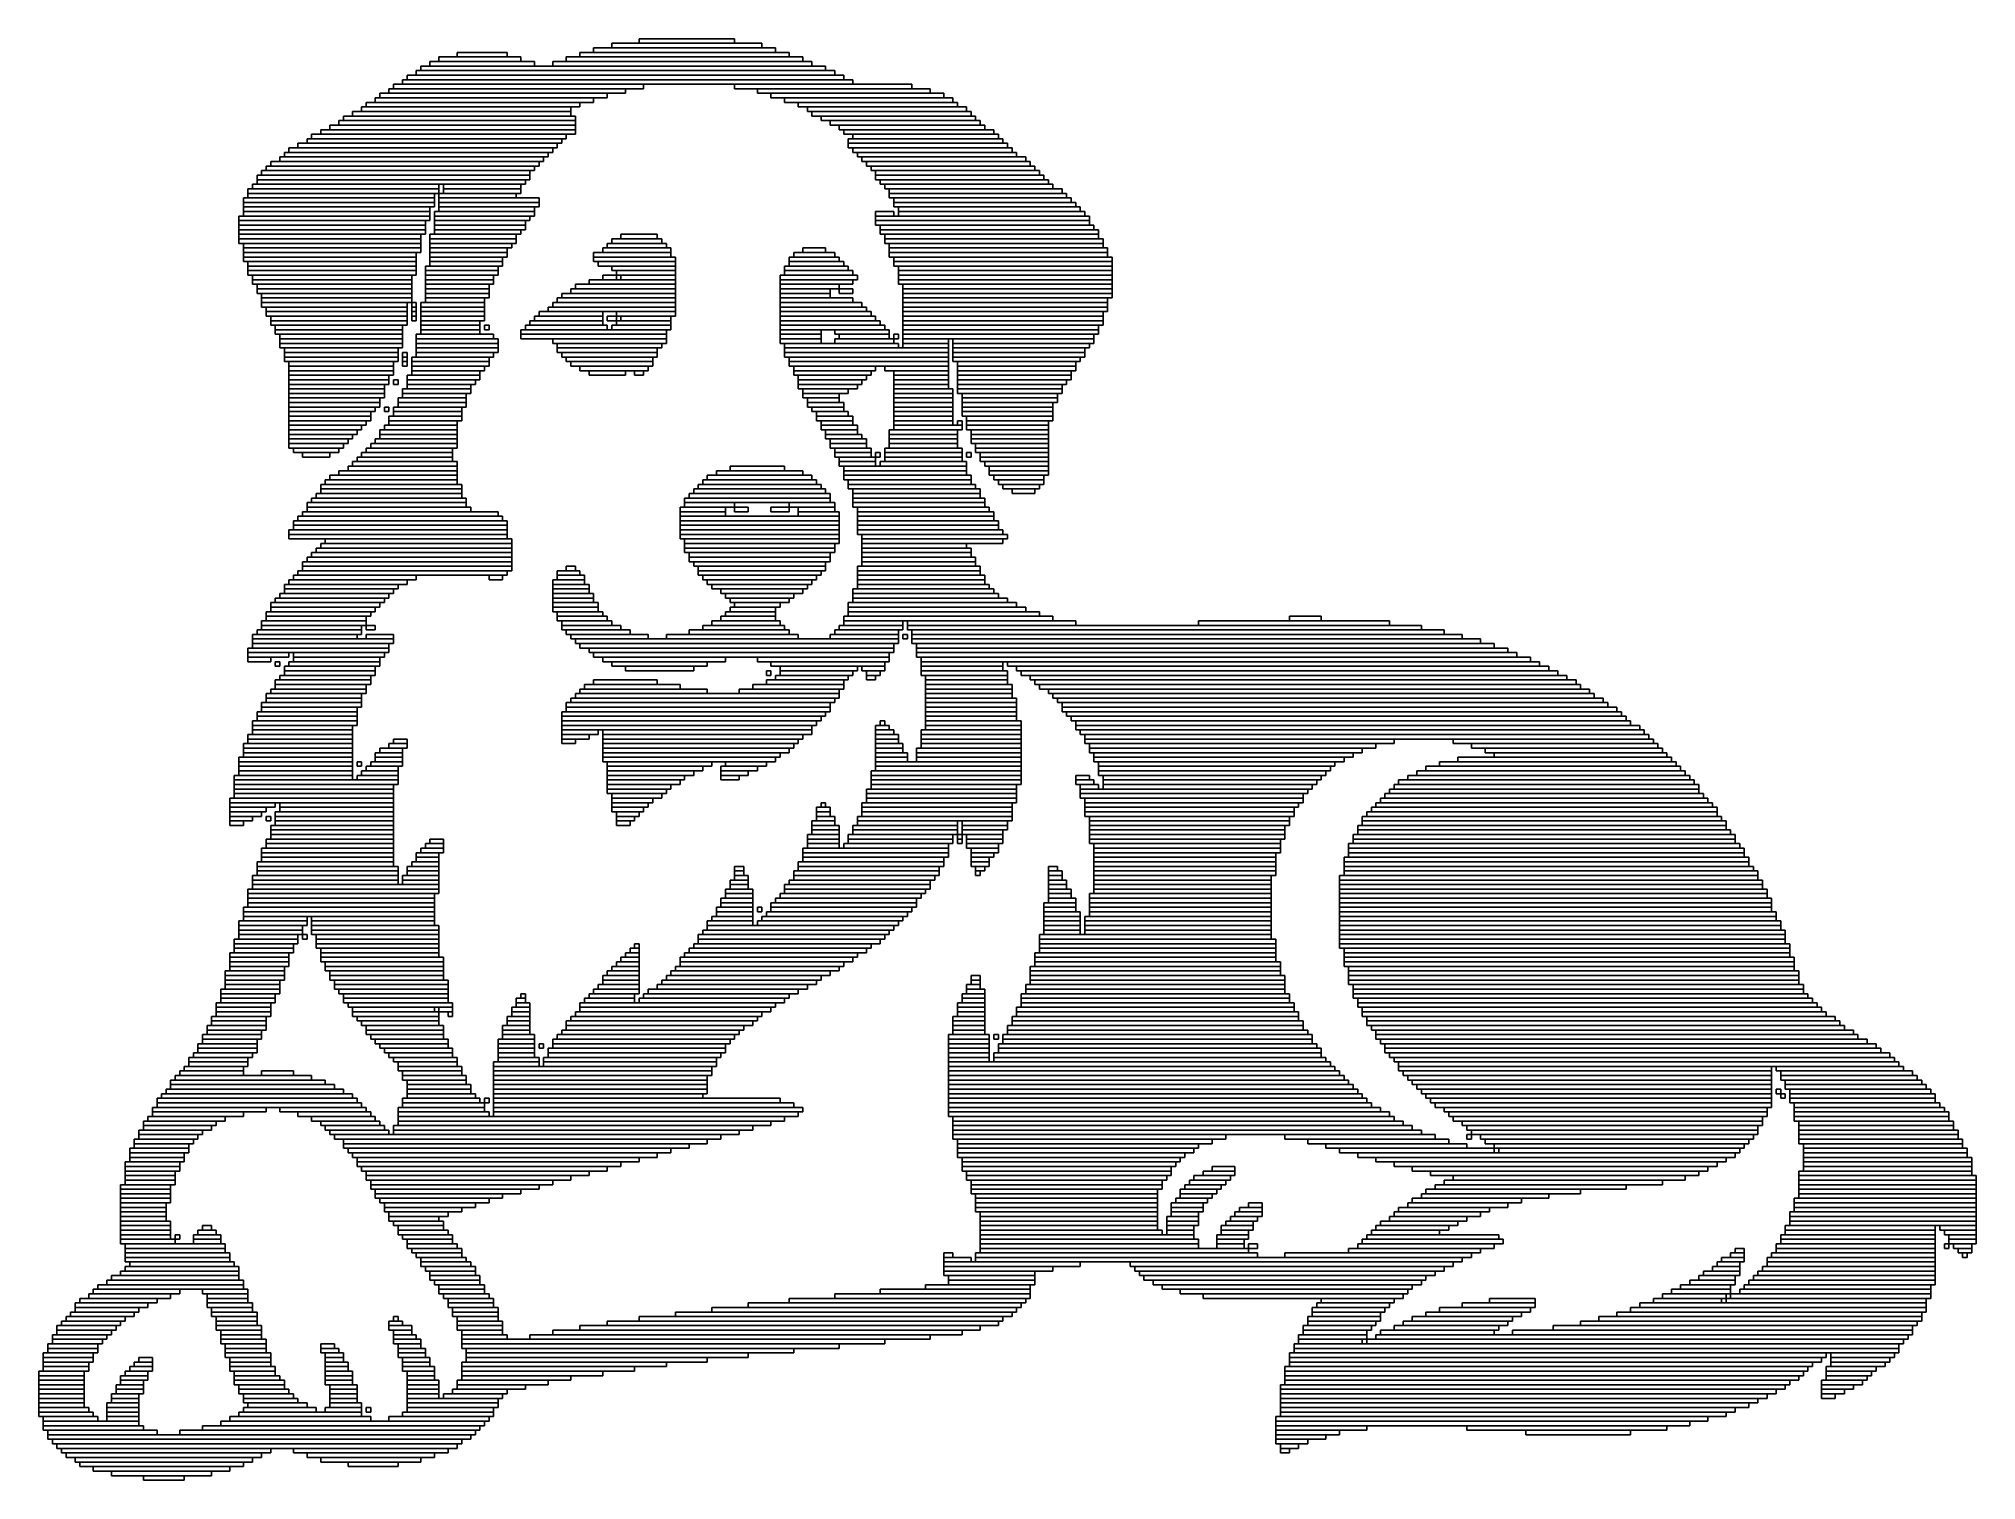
# Model space of a CAD drawing. Extents: x 299 to 725, y 354 to 671.
import ezdxf

# ---------------------------------------------------------------- set-up
doc = ezdxf.new("R2010")
doc.units = 0

msp = doc.modelspace()

# ---------------------------------------------------------------- linework, layer by layer
for p, q in [((421, 669), (461, 669)), ((421, 668), (421, 669)), ((425, 670), (458, 670)), ((425, 669), (425, 670)), ((458, 669), (425, 669)), ((431, 671), (452, 671)), ((431, 670), (431, 671)), ((452, 670), (431, 670)), ((452, 671), (452, 670)), ((458, 670), (458, 669)), ((461, 669), (461, 668)), ((383, 665), (472, 665)), ((383, 664), (383, 665)), ((385, 666), (408, 666)), ((385, 665), (385, 666)), ((408, 665), (385, 665)), ((387, 667), (405, 667)), ((387, 666), (387, 667)), ((405, 666), (387, 666)), ((391, 668), (402, 668)), ((391, 667), (391, 668)), ((402, 667), (391, 667)), ((402, 668), (402, 667)), ((405, 667), (405, 666)), ((408, 666), (408, 665)), ((412, 666), (469, 666)), ((412, 665), (412, 666)), ((469, 665), (412, 665)), ((415, 667), (467, 667)), ((415, 666), (415, 667)), ((467, 666), (415, 666)), ((418, 668), (464, 668)), ((418, 667), (418, 668)), ((464, 667), (418, 667)), ((461, 668), (421, 668)), ((464, 668), (464, 667)), ((467, 667), (467, 666)), ((469, 666), (469, 665)), ((472, 665), (472, 664)), ((377, 661), (432, 661)), ((377, 660), (377, 661)), ((379, 662), (478, 662)), ((379, 661), (379, 662)), ((478, 661), (379, 661)), ((380, 663), (476, 663)), ((380, 662), (380, 663)), ((476, 662), (380, 662)), ((382, 664), (474, 664)), ((382, 663), (382, 664)), ((474, 663), (382, 663)), ((472, 664), (383, 664)), ((432, 661), (432, 660)), ((452, 661), (491, 661)), ((452, 660), (452, 661)), ((474, 664), (474, 663)), ((476, 663), (476, 662)), ((478, 662), (478, 661)), ((491, 661), (491, 660)), ((371, 657), (418, 657)), ((371, 656), (371, 657)), ((373, 658), (421, 658)), ((373, 657), (373, 658)), ((421, 657), (373, 657)), ((374, 659), (424, 659)), ((374, 658), (374, 659)), ((424, 658), (374, 658)), ((376, 660), (428, 660)), ((376, 659), (376, 660)), ((428, 659), (376, 659)), ((432, 660), (377, 660)), ((418, 657), (418, 656)), ((421, 658), (421, 657)), ((424, 659), (424, 658)), ((428, 660), (428, 659)), ((491, 660), (452, 660)), ((457, 660), (495, 660)), ((457, 659), (457, 660)), ((495, 659), (457, 659)), ((460, 659), (498, 659)), ((460, 658), (460, 659)), ((498, 658), (460, 658)), ((463, 658), (500, 658)), ((463, 657), (463, 658)), ((500, 657), (463, 657)), ((466, 657), (501, 657)), ((466, 656), (466, 657)), ((495, 660), (495, 659)), ((498, 659), (498, 658)), ((500, 658), (500, 657)), ((501, 657), (501, 656)), ((363, 652), (417, 652)), ((363, 651), (363, 652)), ((365, 653), (417, 653)), ((365, 652), (365, 653)), ((417, 652), (365, 652)), ((366, 654), (417, 654)), ((366, 653), (366, 654)), ((417, 653), (366, 653)), ((368, 655), (416, 655)), ((368, 654), (368, 655)), ((416, 654), (368, 654)), ((370, 656), (416, 656)), ((370, 655), (370, 656)), ((416, 655), (370, 655)), ((418, 656), (371, 656)), ((416, 656), (416, 655)), ((416, 655), (416, 654)), ((417, 654), (417, 653)), ((417, 653), (417, 652)), ((417, 652), (417, 651)), ((501, 656), (466, 656)), ((468, 656), (503, 656)), ((468, 655), (468, 656)), ((503, 655), (468, 655)), ((469, 655), (504, 655)), ((469, 654), (469, 655)), ((504, 654), (469, 654)), ((471, 654), (505, 654)), ((471, 653), (471, 654)), ((505, 653), (471, 653)), ((473, 653), (506, 653)), ((473, 652), (473, 653)), ((506, 652), (473, 652)), ((475, 652), (507, 652)), ((475, 651), (475, 652)), ((503, 656), (503, 655)), ((504, 655), (504, 654)), ((505, 654), (505, 653)), ((506, 653), (506, 652)), ((507, 652), (507, 651)), ((356, 648), (413, 648)), ((356, 647), (356, 648)), ((358, 649), (414, 649)), ((358, 648), (358, 649)), ((414, 648), (358, 648)), ((359, 650), (415, 650)), ((359, 649), (359, 650)), ((415, 649), (359, 649)), ((361, 651), (417, 651)), ((361, 650), (361, 651)), ((417, 650), (361, 650)), ((417, 651), (363, 651)), ((413, 648), (413, 647)), ((414, 649), (414, 648)), ((415, 650), (415, 649)), ((417, 651), (417, 650)), ((507, 651), (475, 651)), ((476, 651), (509, 651)), ((476, 650), (476, 651)), ((509, 650), (476, 650)), ((477, 649), (511, 649)), ((477, 648), (477, 649)), ((511, 648), (477, 648)), ((477, 648), (512, 648)), ((477, 647), (477, 648)), ((478, 650), (510, 650)), ((478, 649), (478, 650)), ((510, 649), (478, 649)), ((509, 651), (509, 650)), ((510, 650), (510, 649)), ((511, 649), (511, 648)), ((512, 648), (512, 647)), ((350, 644), (409, 644)), ((350, 643), (350, 644)), ((352, 645), (410, 645)), ((352, 644), (352, 645)), ((410, 644), (352, 644)), ((353, 646), (411, 646)), ((353, 645), (353, 646)), ((411, 645), (353, 645)), ((354, 647), (412, 647)), ((354, 646), (354, 647)), ((412, 646), (354, 646)), ((413, 647), (356, 647)), ((409, 644), (409, 643)), ((410, 645), (410, 644)), ((411, 646), (411, 645)), ((412, 647), (412, 646)), ((512, 647), (477, 647)), ((478, 647), (513, 647)), ((478, 646), (478, 647)), ((513, 646), (478, 646)), ((479, 646), (514, 646)), ((479, 645), (479, 646)), ((514, 645), (479, 645)), ((480, 645), (516, 645)), ((480, 644), (480, 645)), ((516, 644), (480, 644)), ((481, 644), (517, 644)), ((481, 643), (481, 644)), ((513, 647), (513, 646)), ((514, 646), (514, 645)), ((516, 645), (516, 644)), ((517, 644), (517, 643)), ((346, 639), (387, 639)), ((346, 638), (346, 639)), ((347, 641), (407, 641)), ((347, 640), (347, 641)), ((407, 640), (347, 640)), ((347, 640), (406, 640)), ((347, 639), (347, 640)), ((406, 639), (347, 639)), ((348, 642), (407, 642)), ((348, 641), (348, 642)), ((407, 641), (348, 641)), ((349, 643), (408, 643)), ((349, 642), (349, 643)), ((408, 642), (349, 642)), ((409, 643), (350, 643)), ((387, 639), (387, 638)), ((388, 639), (405, 639)), ((388, 638), (388, 639)), ((405, 639), (405, 638)), ((406, 640), (406, 639)), ((407, 642), (407, 641)), ((407, 641), (407, 640)), ((408, 643), (408, 642)), ((517, 643), (481, 643)), ((482, 643), (518, 643)), ((482, 642), (482, 643)), ((518, 642), (482, 642)), ((483, 642), (519, 642)), ((483, 641), (483, 642)), ((519, 641), (483, 641)), ((483, 641), (520, 641)), ((483, 640), (483, 641)), ((520, 640), (483, 640)), ((484, 640), (521, 640)), ((484, 639), (484, 640)), ((521, 639), (484, 639)), ((485, 639), (522, 639)), ((485, 638), (485, 639)), ((518, 643), (518, 642)), ((519, 642), (519, 641)), ((520, 641), (520, 640)), ((521, 640), (521, 639)), ((522, 639), (522, 638)), ((344, 636), (386, 636)), ((344, 635), (344, 636)), ((386, 635), (344, 635)), ((344, 635), (386, 635)), ((344, 634), (344, 635)), ((345, 638), (387, 638)), ((345, 637), (345, 638)), ((387, 637), (345, 637)), ((345, 637), (386, 637)), ((345, 636), (345, 637)), ((386, 636), (345, 636)), ((387, 638), (346, 638)), ((386, 637), (386, 636)), ((386, 636), (386, 635)), ((386, 635), (386, 634)), ((387, 638), (387, 637)), ((387, 637), (404, 637)), ((387, 636), (387, 637)), ((404, 636), (387, 636)), ((387, 636), (409, 636)), ((387, 635), (387, 636)), ((409, 635), (387, 635)), ((387, 635), (409, 635)), ((387, 634), (387, 635)), ((405, 638), (388, 638)), ((388, 638), (405, 638)), ((388, 637), (388, 638)), ((405, 637), (388, 637)), ((404, 637), (404, 636)), ((405, 638), (405, 637)), ((409, 636), (409, 635)), ((409, 635), (409, 634)), ((522, 638), (485, 638)), ((486, 638), (524, 638)), ((486, 637), (486, 638)), ((524, 637), (486, 637)), ((486, 637), (525, 637)), ((486, 636), (486, 637)), ((525, 636), (486, 636)), ((487, 636), (526, 636)), ((487, 635), (487, 636)), ((526, 635), (487, 635)), ((487, 635), (527, 635)), ((487, 634), (487, 635)), ((524, 638), (524, 637)), ((525, 637), (525, 636)), ((526, 636), (526, 635)), ((527, 635), (527, 634)), ((343, 632), (385, 632)), ((343, 631), (343, 632)), ((385, 631), (343, 631)), ((343, 631), (384, 631)), ((343, 630), (343, 631)), ((386, 634), (344, 634)), ((344, 634), (385, 634)), ((344, 633), (344, 634)), ((385, 633), (344, 633)), ((344, 633), (385, 633)), ((344, 632), (344, 633)), ((385, 632), (344, 632)), ((384, 631), (384, 630)), ((385, 634), (385, 633)), ((385, 633), (385, 632)), ((385, 632), (385, 631)), ((386, 633), (408, 633)), ((386, 632), (386, 633)), ((408, 632), (386, 632)), ((386, 632), (407, 632)), ((386, 631), (386, 632)), ((407, 631), (386, 631)), ((386, 631), (406, 631)), ((386, 630), (386, 631)), ((409, 634), (387, 634)), ((387, 634), (408, 634)), ((387, 633), (387, 634)), ((408, 633), (387, 633)), ((406, 631), (406, 630)), ((407, 632), (407, 631)), ((408, 634), (408, 633)), ((408, 633), (408, 632)), ((483, 633), (487, 633)), ((483, 632), (483, 633)), ((487, 632), (483, 632)), ((483, 632), (530, 632)), ((483, 631), (483, 632)), ((530, 631), (483, 631)), ((483, 631), (530, 631)), ((483, 630), (483, 631)), ((527, 634), (487, 634)), ((487, 633), (487, 632)), ((488, 634), (528, 634)), ((488, 633), (488, 634)), ((528, 633), (488, 633)), ((488, 633), (529, 633)), ((488, 632), (488, 633)), ((529, 632), (488, 632)), ((528, 634), (528, 633)), ((529, 633), (529, 632)), ((530, 632), (530, 631)), ((530, 631), (530, 630)), ((384, 630), (343, 630)), ((343, 630), (384, 630)), ((343, 629), (343, 630)), ((384, 629), (343, 629)), ((343, 629), (384, 629)), ((343, 628), (343, 629)), ((384, 628), (343, 628)), ((343, 628), (383, 628)), ((343, 627), (343, 628)), ((383, 627), (343, 627)), ((343, 627), (383, 627)), ((343, 626), (343, 627)), ((383, 628), (383, 627)), ((383, 627), (383, 626)), ((384, 630), (384, 629)), ((384, 629), (384, 628)), ((385, 628), (404, 628)), ((385, 627), (385, 628)), ((404, 627), (385, 627)), ((385, 627), (404, 627)), ((385, 626), (385, 627)), ((406, 630), (386, 630)), ((386, 630), (406, 630)), ((386, 629), (386, 630)), ((406, 629), (386, 629)), ((386, 629), (405, 629)), ((386, 628), (386, 629)), ((405, 628), (386, 628)), ((404, 628), (404, 627)), ((404, 627), (404, 626)), ((405, 629), (405, 628)), ((406, 630), (406, 629)), ((425, 627), (436, 627)), ((425, 626), (425, 627)), ((427, 628), (435, 628)), ((427, 627), (427, 628)), ((435, 627), (427, 627)), ((435, 628), (435, 627)), ((436, 627), (436, 626)), ((530, 630), (483, 630)), ((484, 630), (531, 630)), ((484, 629), (484, 630)), ((531, 629), (484, 629)), ((484, 629), (532, 629)), ((484, 628), (484, 629)), ((532, 628), (484, 628)), ((485, 628), (532, 628)), ((485, 627), (485, 628)), ((532, 627), (485, 627)), ((485, 627), (533, 627)), ((485, 626), (485, 627)), ((531, 630), (531, 629)), ((532, 629), (532, 628)), ((532, 628), (532, 627)), ((533, 627), (533, 626)), ((383, 626), (343, 626)), ((344, 626), (383, 626)), ((344, 625), (344, 626)), ((383, 625), (344, 625)), ((344, 625), (383, 625)), ((344, 624), (344, 625)), ((383, 624), (344, 624)), ((344, 624), (382, 624)), ((344, 623), (344, 624)), ((382, 623), (344, 623)), ((344, 623), (382, 623)), ((344, 622), (344, 623)), ((382, 622), (344, 622)), ((345, 622), (382, 622)), ((345, 621), (345, 622)), ((382, 624), (382, 623)), ((382, 623), (382, 622)), ((382, 622), (382, 621)), ((383, 626), (383, 625)), ((383, 625), (383, 624)), ((404, 626), (385, 626)), ((385, 626), (403, 626)), ((385, 625), (385, 626)), ((403, 625), (385, 625)), ((385, 625), (402, 625)), ((385, 624), (385, 625)), ((402, 624), (385, 624)), ((385, 624), (402, 624)), ((385, 623), (385, 624)), ((402, 623), (385, 623)), ((385, 623), (401, 623)), ((385, 622), (385, 623)), ((401, 622), (385, 622)), ((385, 622), (401, 622)), ((385, 621), (385, 622)), ((401, 623), (401, 622)), ((401, 622), (401, 621)), ((402, 625), (402, 624)), ((402, 624), (402, 623)), ((403, 626), (403, 625)), ((421, 624), (438, 624)), ((421, 623), (421, 624)), ((438, 623), (421, 623)), ((421, 623), (439, 623)), ((421, 622), (421, 623)), ((439, 622), (421, 622)), ((422, 622), (439, 622)), ((422, 621), (422, 622)), ((423, 625), (438, 625)), ((423, 624), (423, 625)), ((438, 624), (423, 624)), ((424, 626), (437, 626)), ((424, 625), (424, 626)), ((437, 625), (424, 625)), ((436, 626), (425, 626)), ((437, 626), (437, 625)), ((438, 625), (438, 624)), ((438, 624), (438, 623)), ((439, 623), (439, 622)), ((439, 622), (439, 621)), ((464, 623), (475, 623)), ((464, 622), (464, 623)), ((475, 622), (464, 622)), ((464, 622), (476, 622)), ((464, 621), (464, 622)), ((465, 624), (474, 624)), ((465, 623), (465, 624)), ((474, 623), (465, 623)), ((467, 625), (472, 625)), ((467, 624), (467, 625)), ((472, 624), (467, 624)), ((472, 625), (472, 624)), ((474, 624), (474, 623)), ((475, 623), (475, 622)), ((476, 622), (476, 621)), ((533, 626), (485, 626)), ((486, 626), (533, 626)), ((486, 625), (486, 626)), ((533, 625), (486, 625)), ((486, 625), (534, 625)), ((486, 624), (486, 625)), ((534, 624), (486, 624)), ((486, 624), (534, 624)), ((486, 623), (486, 624)), ((534, 623), (486, 623)), ((487, 623), (535, 623)), ((487, 622), (487, 623)), ((535, 622), (487, 622)), ((487, 622), (535, 622)), ((487, 621), (487, 622)), ((533, 626), (533, 625)), ((534, 625), (534, 624)), ((534, 624), (534, 623)), ((535, 623), (535, 622)), ((535, 622), (535, 621)), ((382, 621), (345, 621)), ((345, 621), (382, 621)), ((345, 620), (345, 621)), ((382, 620), (345, 620)), ((345, 620), (382, 620)), ((345, 619), (345, 620)), ((382, 619), (345, 619)), ((346, 619), (381, 619)), ((346, 618), (346, 619)), ((381, 618), (346, 618)), ((346, 618), (381, 618)), ((346, 617), (346, 618)), ((381, 619), (381, 618)), ((381, 618), (381, 617)), ((382, 621), (382, 620)), ((382, 620), (382, 619)), ((384, 621), (400, 621)), ((384, 620), (384, 621)), ((400, 620), (384, 620)), ((384, 620), (400, 620)), ((384, 619), (384, 620)), ((400, 619), (384, 619)), ((384, 619), (399, 619)), ((384, 618), (384, 619)), ((399, 618), (384, 618)), ((384, 618), (399, 618)), ((384, 617), (384, 618)), ((401, 621), (385, 621)), ((399, 619), (399, 618)), ((399, 618), (399, 617)), ((400, 621), (400, 620)), ((400, 620), (400, 619)), ((420, 618), (439, 618)), ((420, 617), (420, 618)), ((439, 621), (422, 621)), ((423, 619), (426, 619)), ((423, 618), (423, 619)), ((426, 618), (423, 618)), ((425, 621), (439, 621)), ((425, 620), (425, 621)), ((439, 620), (425, 620)), ((426, 620), (439, 620)), ((426, 619), (426, 620)), ((439, 619), (426, 619)), ((426, 619), (426, 618)), ((427, 619), (439, 619)), ((427, 618), (427, 619)), ((439, 618), (427, 618)), ((439, 621), (439, 620)), ((439, 620), (439, 619)), ((439, 619), (439, 618)), ((439, 618), (439, 617)), ((462, 619), (479, 619)), ((462, 618), (462, 619)), ((479, 618), (462, 618)), ((462, 618), (478, 618)), ((462, 617), (462, 618)), ((463, 621), (477, 621)), ((463, 620), (463, 621)), ((477, 620), (463, 620)), ((463, 620), (478, 620)), ((463, 619), (463, 620)), ((478, 619), (463, 619)), ((476, 621), (464, 621)), ((477, 621), (477, 620)), ((478, 620), (478, 619)), ((478, 618), (478, 617)), ((479, 619), (479, 618)), ((535, 621), (487, 621)), ((488, 621), (535, 621)), ((488, 620), (488, 621)), ((535, 620), (488, 620)), ((488, 620), (535, 620)), ((488, 619), (488, 620)), ((535, 619), (488, 619)), ((488, 619), (535, 619)), ((488, 618), (488, 619)), ((535, 618), (488, 618)), ((488, 618), (535, 618)), ((488, 617), (488, 618)), ((535, 621), (535, 620)), ((535, 620), (535, 619)), ((535, 619), (535, 618)), ((535, 618), (535, 617)), ((381, 617), (346, 617)), ((347, 617), (381, 617)), ((347, 616), (347, 617)), ((381, 616), (347, 616)), ((347, 616), (381, 616)), ((347, 615), (347, 616)), ((381, 615), (347, 615)), ((348, 615), (381, 615)), ((348, 614), (348, 615)), ((381, 614), (348, 614)), ((348, 614), (381, 614)), ((348, 613), (348, 614)), ((381, 617), (381, 616)), ((381, 616), (381, 615)), ((381, 615), (381, 614)), ((381, 614), (381, 613)), ((399, 617), (384, 617)), ((384, 617), (398, 617)), ((384, 616), (384, 617)), ((398, 616), (384, 616)), ((384, 616), (398, 616)), ((384, 615), (384, 616)), ((398, 615), (384, 615)), ((384, 615), (398, 615)), ((384, 614), (384, 615)), ((398, 614), (384, 614)), ((384, 614), (397, 614)), ((384, 613), (384, 614)), ((397, 614), (397, 613)), ((398, 617), (398, 616)), ((398, 616), (398, 615)), ((398, 615), (398, 614)), ((413, 614), (439, 614)), ((413, 613), (413, 614)), ((414, 615), (439, 615)), ((414, 614), (414, 615)), ((439, 614), (414, 614)), ((416, 616), (439, 616)), ((416, 615), (416, 616)), ((439, 615), (416, 615)), ((417, 617), (439, 617)), ((417, 616), (417, 617)), ((439, 616), (417, 616)), ((439, 617), (420, 617)), ((439, 617), (439, 616)), ((439, 616), (439, 615)), ((439, 615), (439, 614)), ((439, 614), (439, 613)), ((478, 617), (462, 617)), ((462, 617), (475, 617)), ((462, 616), (462, 617)), ((475, 616), (462, 616)), ((462, 616), (473, 616)), ((462, 615), (462, 616)), ((473, 615), (462, 615)), ((462, 615), (473, 615)), ((462, 614), (462, 615)), ((473, 614), (462, 614)), ((462, 614), (478, 614)), ((462, 613), (462, 614)), ((473, 616), (473, 615)), ((473, 615), (473, 614)), ((475, 617), (475, 616)), ((475, 616), (478, 616)), ((475, 615), (475, 616)), ((478, 615), (475, 615)), ((478, 616), (478, 615)), ((478, 614), (478, 613)), ((535, 617), (488, 617)), ((489, 617), (535, 617)), ((489, 616), (489, 617)), ((535, 616), (489, 616)), ((489, 616), (535, 616)), ((489, 615), (489, 616)), ((535, 615), (489, 615)), ((489, 615), (535, 615)), ((489, 614), (489, 615)), ((535, 614), (489, 614)), ((489, 614), (534, 614)), ((489, 613), (489, 614)), ((534, 614), (534, 613)), ((535, 617), (535, 616)), ((535, 616), (535, 615)), ((535, 615), (535, 614)), ((381, 613), (348, 613)), ((348, 613), (380, 613)), ((348, 612), (348, 613)), ((380, 612), (348, 612)), ((349, 612), (380, 612)), ((349, 611), (349, 612)), ((380, 611), (349, 611)), ((349, 611), (380, 611)), ((349, 610), (349, 611)), ((380, 610), (349, 610)), ((350, 610), (380, 610)), ((350, 609), (350, 610)), ((380, 613), (380, 612)), ((380, 612), (380, 611)), ((380, 611), (380, 610)), ((380, 610), (380, 609)), ((381, 613), (382, 613)), ((381, 612), (381, 613)), ((382, 612), (381, 612)), ((381, 612), (382, 612)), ((381, 611), (381, 612)), ((382, 611), (381, 611)), ((381, 611), (382, 611)), ((381, 610), (381, 611)), ((382, 610), (381, 610)), ((381, 610), (382, 610)), ((381, 609), (381, 610)), ((382, 613), (382, 612)), ((382, 612), (382, 611)), ((382, 611), (382, 610)), ((382, 610), (382, 609)), ((383, 613), (397, 613)), ((383, 612), (383, 613)), ((397, 612), (383, 612)), ((383, 612), (397, 612)), ((383, 611), (383, 612)), ((397, 611), (383, 611)), ((383, 611), (397, 611)), ((383, 610), (383, 611)), ((397, 610), (383, 610)), ((383, 610), (397, 610)), ((383, 609), (383, 610)), ((397, 613), (384, 613)), ((397, 613), (397, 612)), ((397, 612), (397, 611)), ((397, 611), (397, 610)), ((397, 610), (397, 609)), ((408, 610), (423, 610)), ((408, 609), (408, 610)), ((409, 611), (423, 611)), ((409, 610), (409, 611)), ((423, 610), (409, 610)), ((411, 612), (439, 612)), ((411, 611), (411, 612)), ((439, 611), (411, 611)), ((412, 613), (439, 613)), ((412, 612), (412, 613)), ((439, 612), (412, 612)), ((439, 613), (413, 613)), ((423, 611), (423, 610)), ((423, 610), (423, 609)), ((424, 610), (426, 610)), ((424, 609), (424, 610)), ((426, 611), (439, 611)), ((426, 610), (426, 611)), ((439, 610), (426, 610)), ((426, 610), (426, 609)), ((427, 610), (438, 610)), ((427, 609), (427, 610)), ((438, 610), (438, 609)), ((439, 613), (439, 612)), ((439, 612), (439, 611)), ((439, 611), (439, 610)), ((478, 613), (462, 613)), ((462, 613), (480, 613)), ((462, 612), (462, 613)), ((480, 612), (462, 612)), ((462, 612), (481, 612)), ((462, 611), (462, 612)), ((481, 611), (462, 611)), ((462, 611), (482, 611)), ((462, 610), (462, 611)), ((482, 610), (462, 610)), ((462, 610), (483, 610)), ((462, 609), (462, 610)), ((480, 613), (480, 612)), ((481, 612), (481, 611)), ((482, 611), (482, 610)), ((483, 610), (483, 609)), ((534, 613), (489, 613)), ((489, 613), (534, 613)), ((489, 612), (489, 613)), ((534, 612), (489, 612)), ((489, 612), (534, 612)), ((489, 611), (489, 612)), ((534, 611), (489, 611)), ((489, 611), (533, 611)), ((489, 610), (489, 611)), ((533, 610), (489, 610)), ((489, 610), (533, 610)), ((489, 609), (489, 610)), ((533, 611), (533, 610)), ((533, 610), (533, 609)), ((534, 613), (534, 612)), ((534, 612), (534, 611)), ((380, 609), (350, 609)), ((350, 609), (380, 609)), ((350, 608), (350, 609)), ((380, 608), (350, 608)), ((351, 608), (379, 608)), ((351, 607), (351, 608)), ((379, 607), (351, 607)), ((351, 607), (379, 607)), ((351, 606), (351, 607)), ((379, 606), (351, 606)), ((352, 606), (379, 606)), ((352, 605), (352, 606)), ((379, 605), (352, 605)), ((352, 605), (379, 605)), ((352, 604), (352, 605)), ((379, 608), (379, 607)), ((379, 607), (379, 606)), ((379, 606), (379, 605)), ((379, 605), (379, 604)), ((380, 609), (380, 608)), ((382, 609), (381, 609)), ((382, 606), (399, 606)), ((382, 605), (382, 606)), ((399, 605), (382, 605)), ((382, 605), (400, 605)), ((382, 604), (382, 605)), ((397, 609), (383, 609)), ((383, 609), (396, 609)), ((383, 608), (383, 609)), ((396, 608), (383, 608)), ((383, 608), (396, 608)), ((383, 607), (383, 608)), ((396, 607), (383, 607)), ((383, 607), (396, 607)), ((383, 606), (383, 607)), ((396, 606), (383, 606)), ((396, 609), (396, 608)), ((396, 608), (396, 607)), ((396, 607), (396, 606)), ((397, 608), (398, 608)), ((397, 607), (397, 608)), ((398, 607), (397, 607)), ((398, 608), (398, 607)), ((399, 606), (399, 605)), ((400, 605), (400, 604)), ((405, 607), (437, 607)), ((405, 606), (405, 607)), ((437, 606), (405, 606)), ((405, 606), (437, 606)), ((405, 605), (405, 606)), ((437, 605), (405, 605)), ((406, 608), (424, 608)), ((406, 607), (406, 608)), ((424, 607), (406, 607)), ((407, 609), (423, 609)), ((407, 608), (407, 609)), ((423, 608), (407, 608)), ((423, 609), (408, 609)), ((412, 605), (437, 605)), ((412, 604), (412, 605)), ((423, 609), (423, 608)), ((426, 609), (424, 609)), ((424, 608), (424, 607)), ((425, 608), (438, 608)), ((425, 607), (425, 608)), ((438, 607), (425, 607)), ((426, 609), (438, 609)), ((426, 608), (426, 609)), ((438, 608), (426, 608)), ((438, 609), (427, 609)), ((437, 607), (437, 606)), ((437, 606), (437, 605)), ((437, 605), (437, 604)), ((438, 609), (438, 608)), ((438, 608), (438, 607)), ((483, 609), (462, 609)), ((462, 609), (484, 609)), ((462, 608), (462, 609)), ((484, 608), (462, 608)), ((462, 608), (485, 608)), ((462, 607), (462, 608)), ((485, 607), (462, 607)), ((462, 607), (471, 607)), ((462, 606), (462, 607)), ((471, 606), (462, 606)), ((462, 606), (471, 606)), ((462, 605), (462, 606)), ((471, 605), (462, 605)), ((462, 605), (471, 605)), ((462, 604), (462, 605)), ((471, 607), (471, 606)), ((471, 606), (471, 605)), ((471, 605), (471, 604)), ((474, 607), (486, 607)), ((474, 606), (474, 607)), ((486, 606), (474, 606)), ((474, 605), (487, 605)), ((474, 604), (474, 605)), ((475, 606), (486, 606)), ((475, 605), (475, 606)), ((486, 605), (475, 605)), ((484, 609), (484, 608)), ((485, 608), (485, 607)), ((486, 607), (486, 606)), ((486, 606), (486, 605)), ((487, 606), (488, 606)), ((487, 605), (487, 606)), ((488, 605), (487, 605)), ((487, 605), (487, 604)), ((488, 606), (488, 605)), ((533, 609), (489, 609)), ((489, 609), (533, 609)), ((489, 608), (489, 609)), ((533, 608), (489, 608)), ((489, 608), (532, 608)), ((489, 607), (489, 608)), ((532, 607), (489, 607)), ((489, 607), (532, 607)), ((489, 606), (489, 607)), ((532, 606), (489, 606)), ((489, 606), (531, 606)), ((489, 605), (489, 606)), ((531, 605), (489, 605)), ((489, 605), (499, 605)), ((489, 604), (489, 605)), ((499, 605), (499, 604)), ((500, 605), (531, 605)), ((500, 604), (500, 605)), ((531, 606), (531, 605)), ((531, 605), (531, 604)), ((532, 608), (532, 607)), ((532, 607), (532, 606)), ((533, 609), (533, 608)), ((379, 604), (352, 604)), ((352, 604), (379, 604)), ((352, 603), (352, 604)), ((379, 603), (352, 603)), ((353, 603), (378, 603)), ((353, 602), (353, 603)), ((378, 602), (353, 602)), ((353, 602), (378, 602)), ((353, 601), (353, 602)), ((378, 601), (353, 601)), ((353, 601), (378, 601)), ((353, 600), (353, 601)), ((378, 603), (378, 602)), ((378, 602), (378, 601)), ((378, 601), (378, 600)), ((379, 604), (379, 603)), ((379, 602), (380, 602)), ((379, 601), (379, 602)), ((380, 601), (379, 601)), ((379, 601), (380, 601)), ((379, 600), (379, 601)), ((380, 602), (380, 601)), ((380, 601), (380, 600)), ((381, 601), (398, 601)), ((381, 600), (381, 601)), ((400, 604), (382, 604)), ((382, 604), (400, 604)), ((382, 603), (382, 604)), ((400, 603), (382, 603)), ((382, 603), (400, 603)), ((382, 602), (382, 603)), ((400, 602), (382, 602)), ((382, 602), (399, 602)), ((382, 601), (382, 602)), ((399, 601), (382, 601)), ((398, 601), (398, 600)), ((399, 602), (399, 601)), ((400, 604), (400, 603)), ((400, 603), (400, 602)), ((437, 604), (412, 604)), ((413, 604), (436, 604)), ((413, 603), (413, 604)), ((436, 603), (413, 603)), ((413, 603), (435, 603)), ((413, 602), (413, 603)), ((435, 602), (413, 602)), ((414, 602), (435, 602)), ((414, 601), (414, 602)), ((435, 601), (414, 601)), ((415, 601), (434, 601)), ((415, 600), (415, 601)), ((434, 601), (434, 600)), ((435, 603), (435, 602)), ((435, 602), (435, 601)), ((436, 604), (436, 603)), ((471, 604), (462, 604)), ((463, 604), (488, 604)), ((463, 603), (463, 604)), ((488, 603), (463, 603)), ((463, 603), (499, 603)), ((463, 602), (463, 603)), ((499, 602), (463, 602)), ((463, 602), (499, 602)), ((463, 601), (463, 602)), ((499, 601), (463, 601)), ((464, 601), (499, 601)), ((464, 600), (464, 601)), ((487, 604), (474, 604)), ((488, 604), (488, 603)), ((499, 604), (489, 604)), ((489, 604), (499, 604)), ((489, 603), (489, 604)), ((499, 603), (489, 603)), ((499, 604), (499, 603)), ((499, 603), (499, 602)), ((499, 602), (499, 601)), ((499, 601), (499, 600)), ((531, 604), (500, 604)), ((500, 604), (530, 604)), ((500, 603), (500, 604)), ((530, 603), (500, 603)), ((500, 603), (529, 603)), ((500, 602), (500, 603)), ((529, 602), (500, 602)), ((500, 602), (529, 602)), ((500, 601), (500, 602)), ((529, 601), (500, 601)), ((500, 601), (528, 601)), ((500, 600), (500, 601)), ((528, 601), (528, 600)), ((529, 603), (529, 602)), ((529, 602), (529, 601)), ((530, 604), (530, 603)), ((378, 600), (353, 600)), ((354, 600), (377, 600)), ((354, 599), (354, 600)), ((377, 599), (354, 599)), ((354, 599), (377, 599)), ((354, 598), (354, 599)), ((377, 598), (354, 598)), ((354, 598), (377, 598)), ((354, 597), (354, 598)), ((377, 597), (354, 597)), ((354, 597), (376, 597)), ((354, 596), (354, 597)), ((376, 597), (376, 596)), ((377, 600), (377, 599)), ((377, 599), (377, 598)), ((377, 598), (377, 597)), ((380, 600), (379, 600)), ((379, 600), (380, 600)), ((379, 599), (379, 600)), ((380, 599), (379, 599)), ((380, 600), (380, 599)), ((380, 597), (396, 597)), ((380, 596), (380, 597)), ((398, 600), (381, 600)), ((381, 600), (398, 600)), ((381, 599), (381, 600)), ((398, 599), (381, 599)), ((381, 599), (397, 599)), ((381, 598), (381, 599)), ((397, 598), (381, 598)), ((381, 598), (396, 598)), ((381, 597), (381, 598)), ((396, 597), (381, 597)), ((396, 598), (396, 597)), ((396, 597), (396, 596)), ((397, 599), (397, 598)), ((398, 600), (398, 599)), ((434, 600), (415, 600)), ((416, 600), (434, 600)), ((416, 599), (416, 600)), ((434, 599), (416, 599)), ((418, 599), (433, 599)), ((418, 598), (418, 599)), ((433, 598), (418, 598)), ((420, 598), (428, 598)), ((420, 597), (420, 598)), ((428, 597), (420, 597)), ((428, 598), (428, 597)), ((430, 598), (432, 598)), ((430, 597), (430, 598)), ((432, 597), (430, 597)), ((432, 598), (432, 597)), ((433, 599), (433, 598)), ((434, 600), (434, 599)), ((499, 600), (464, 600)), ((464, 600), (499, 600)), ((464, 599), (464, 600)), ((499, 599), (464, 599)), ((465, 599), (483, 599)), ((465, 598), (465, 599)), ((483, 598), (465, 598)), ((465, 598), (482, 598)), ((465, 597), (465, 598)), ((482, 597), (465, 597)), ((466, 597), (481, 597)), ((466, 596), (466, 597)), ((481, 597), (481, 596)), ((482, 598), (482, 597)), ((483, 599), (483, 598)), ((485, 599), (499, 599)), ((485, 598), (485, 599)), ((499, 598), (485, 598)), ((487, 598), (499, 598)), ((487, 597), (487, 598)), ((499, 597), (487, 597)), ((487, 597), (499, 597)), ((487, 596), (487, 597)), ((499, 600), (499, 599)), ((499, 599), (499, 598)), ((499, 598), (499, 597)), ((499, 597), (499, 596)), ((528, 600), (500, 600)), ((501, 600), (527, 600)), ((501, 599), (501, 600)), ((527, 599), (501, 599)), ((501, 599), (527, 599)), ((501, 598), (501, 599)), ((527, 598), (501, 598)), ((501, 598), (526, 598)), ((501, 597), (501, 598)), ((526, 597), (501, 597)), ((501, 597), (526, 597)), ((501, 596), (501, 597)), ((526, 598), (526, 597)), ((526, 597), (526, 596)), ((527, 600), (527, 599)), ((527, 599), (527, 598)), ((376, 596), (354, 596)), ((354, 596), (376, 596)), ((354, 595), (354, 596)), ((376, 595), (354, 595)), ((354, 595), (375, 595)), ((354, 594), (354, 595)), ((375, 594), (354, 594)), ((354, 594), (375, 594)), ((354, 593), (354, 594)), ((375, 593), (354, 593)), ((354, 593), (375, 593)), ((354, 592), (354, 593)), ((375, 595), (375, 594)), ((375, 594), (375, 593)), ((375, 593), (375, 592)), ((376, 596), (376, 595)), ((377, 596), (378, 596)), ((377, 595), (377, 596)), ((378, 595), (377, 595)), ((378, 596), (378, 595)), ((379, 594), (394, 594)), ((379, 593), (379, 594)), ((394, 593), (379, 593)), ((379, 593), (393, 593)), ((379, 592), (379, 593)), ((396, 596), (380, 596)), ((380, 596), (395, 596)), ((380, 595), (380, 596)), ((395, 595), (380, 595)), ((380, 595), (394, 595)), ((380, 594), (380, 595)), ((394, 594), (380, 594)), ((393, 593), (393, 592)), ((394, 595), (394, 594)), ((394, 594), (394, 593)), ((395, 596), (395, 595)), ((481, 596), (466, 596)), ((466, 596), (480, 596)), ((466, 595), (466, 596)), ((480, 595), (466, 595)), ((466, 595), (479, 595)), ((466, 594), (466, 595)), ((479, 594), (466, 594)), ((467, 594), (477, 594)), ((467, 593), (467, 594)), ((477, 593), (467, 593)), ((467, 593), (475, 593)), ((467, 592), (467, 593)), ((475, 593), (475, 592)), ((477, 594), (477, 593)), ((479, 595), (479, 594)), ((480, 596), (480, 595)), ((499, 596), (487, 596)), ((487, 596), (499, 596)), ((487, 595), (487, 596)), ((499, 595), (487, 595)), ((487, 595), (499, 595)), ((487, 594), (487, 595)), ((499, 594), (487, 594)), ((487, 594), (500, 594)), ((487, 593), (487, 594)), ((500, 593), (487, 593)), ((487, 593), (500, 593)), ((487, 592), (487, 593)), ((499, 596), (499, 595)), ((499, 595), (499, 594)), ((500, 594), (500, 593)), ((500, 593), (500, 592)), ((526, 596), (501, 596)), ((501, 596), (525, 596)), ((501, 595), (501, 596)), ((525, 595), (501, 595)), ((501, 595), (524, 595)), ((501, 594), (501, 595)), ((524, 594), (501, 594)), ((501, 594), (524, 594)), ((501, 593), (501, 594)), ((524, 593), (501, 593)), ((502, 593), (523, 593)), ((502, 592), (502, 593)), ((523, 593), (523, 592)), ((524, 595), (524, 594)), ((524, 594), (524, 593)), ((525, 596), (525, 595)), ((375, 592), (354, 592)), ((354, 592), (374, 592)), ((354, 591), (354, 592)), ((374, 591), (354, 591)), ((354, 591), (374, 591)), ((354, 590), (354, 591)), ((374, 590), (354, 590)), ((354, 590), (373, 590)), ((354, 589), (354, 590)), ((373, 589), (354, 589)), ((354, 589), (372, 589)), ((354, 588), (354, 589)), ((372, 588), (354, 588)), ((354, 588), (372, 588)), ((354, 587), (354, 588)), ((372, 589), (372, 588)), ((372, 588), (372, 587)), ((373, 590), (373, 589)), ((374, 592), (374, 591)), ((374, 591), (374, 590)), ((375, 590), (376, 590)), ((375, 589), (375, 590)), ((376, 589), (375, 589)), ((376, 590), (376, 589)), ((376, 588), (392, 588)), ((376, 587), (376, 588)), ((377, 590), (392, 590)), ((377, 589), (377, 590)), ((392, 589), (377, 589)), ((377, 589), (392, 589)), ((377, 588), (377, 589)), ((392, 588), (377, 588)), ((378, 592), (393, 592)), ((378, 591), (378, 592)), ((393, 591), (378, 591)), ((378, 591), (393, 591)), ((378, 590), (378, 591)), ((393, 590), (378, 590)), ((393, 592), (379, 592)), ((392, 590), (392, 589)), ((392, 589), (392, 588)), ((392, 588), (392, 587)), ((393, 592), (393, 591)), ((393, 591), (393, 590)), ((475, 592), (467, 592)), ((468, 592), (475, 592)), ((468, 591), (468, 592)), ((475, 591), (468, 591)), ((468, 591), (476, 591)), ((468, 590), (468, 591)), ((476, 590), (468, 590)), ((469, 590), (476, 590)), ((469, 589), (469, 590)), ((476, 589), (469, 589)), ((470, 589), (477, 589)), ((470, 588), (470, 589)), ((477, 588), (470, 588)), ((470, 588), (478, 588)), ((470, 587), (470, 588)), ((475, 592), (475, 591)), ((476, 591), (476, 590)), ((476, 590), (476, 589)), ((477, 589), (477, 588)), ((478, 588), (478, 587)), ((500, 592), (487, 592)), ((487, 592), (500, 592)), ((487, 591), (487, 592)), ((500, 591), (487, 591)), ((487, 591), (500, 591)), ((487, 590), (487, 591)), ((500, 590), (487, 590)), ((487, 590), (500, 590)), ((487, 589), (487, 590)), ((500, 589), (487, 589)), ((487, 589), (500, 589)), ((487, 588), (487, 589)), ((500, 588), (487, 588)), ((487, 588), (500, 588)), ((487, 587), (487, 588)), ((500, 592), (500, 591)), ((500, 591), (500, 590)), ((500, 590), (500, 589)), ((500, 589), (500, 588)), ((500, 588), (500, 587)), ((523, 592), (502, 592)), ((502, 592), (523, 592)), ((502, 591), (502, 592)), ((523, 591), (502, 591)), ((502, 591), (522, 591)), ((502, 590), (502, 591)), ((522, 590), (502, 590)), ((502, 590), (522, 590)), ((502, 589), (502, 590)), ((522, 589), (502, 589)), ((502, 589), (522, 589)), ((502, 588), (502, 589)), ((522, 588), (502, 588)), ((503, 588), (522, 588)), ((503, 587), (503, 588)), ((522, 591), (522, 590)), ((522, 590), (522, 589)), ((522, 589), (522, 588)), ((522, 588), (522, 587)), ((523, 592), (523, 591)), ((372, 587), (354, 587)), ((354, 587), (371, 587)), ((354, 586), (354, 587)), ((371, 586), (354, 586)), ((354, 586), (370, 586)), ((354, 585), (354, 586)), ((370, 585), (354, 585)), ((354, 585), (369, 585)), ((354, 584), (354, 585)), ((369, 584), (354, 584)), ((354, 584), (368, 584)), ((354, 583), (354, 584)), ((368, 584), (368, 583)), ((369, 585), (369, 584)), ((370, 586), (370, 585)), ((371, 587), (371, 586)), ((374, 585), (391, 585)), ((374, 584), (374, 585)), ((391, 584), (374, 584)), ((374, 584), (391, 584)), ((374, 583), (374, 584)), ((375, 586), (391, 586)), ((375, 585), (375, 586)), ((391, 585), (375, 585)), ((392, 587), (376, 587)), ((376, 587), (391, 587)), ((376, 586), (376, 587)), ((391, 586), (376, 586)), ((391, 587), (391, 586)), ((391, 586), (391, 585)), ((391, 585), (391, 584)), ((391, 584), (391, 583)), ((478, 587), (470, 587)), ((471, 587), (478, 587)), ((471, 586), (471, 587)), ((478, 586), (471, 586)), ((471, 586), (479, 586)), ((471, 585), (471, 586)), ((479, 585), (471, 585)), ((472, 585), (479, 585)), ((472, 584), (472, 585)), ((479, 584), (472, 584)), ((472, 584), (480, 584)), ((472, 583), (472, 584)), ((478, 587), (478, 586)), ((479, 586), (479, 585)), ((479, 585), (479, 584)), ((480, 584), (480, 583)), ((486, 585), (501, 585)), ((486, 584), (486, 585)), ((501, 584), (486, 584)), ((486, 584), (501, 584)), ((486, 583), (486, 584)), ((500, 587), (487, 587)), ((487, 587), (500, 587)), ((487, 586), (487, 587)), ((500, 586), (487, 586)), ((487, 586), (502, 586)), ((487, 585), (487, 586)), ((502, 585), (487, 585)), ((500, 587), (500, 586)), ((501, 587), (502, 587)), ((501, 586), (501, 587)), ((502, 586), (501, 586)), ((501, 585), (501, 584)), ((501, 584), (501, 583)), ((502, 587), (502, 586)), ((502, 586), (502, 585)), ((522, 587), (503, 587)), ((503, 587), (521, 587)), ((503, 586), (503, 587)), ((521, 586), (503, 586)), ((503, 586), (521, 586)), ((503, 585), (503, 586)), ((521, 585), (503, 585)), ((504, 585), (521, 585)), ((504, 584), (504, 585)), ((521, 584), (504, 584)), ((504, 584), (521, 584)), ((504, 583), (504, 584)), ((521, 587), (521, 586)), ((521, 586), (521, 585)), ((521, 585), (521, 584)), ((521, 584), (521, 583)), ((368, 583), (354, 583)), ((354, 583), (367, 583)), ((354, 582), (354, 583)), ((367, 582), (354, 582)), ((354, 582), (366, 582)), ((354, 581), (354, 582)), ((366, 581), (354, 581)), ((355, 581), (365, 581)), ((355, 580), (355, 581)), ((365, 580), (355, 580)), ((357, 580), (363, 580)), ((357, 579), (357, 580)), ((363, 580), (363, 579)), ((365, 581), (365, 580)), ((366, 582), (366, 581)), ((367, 583), (367, 582)), ((370, 580), (390, 580)), ((370, 579), (370, 580)), ((371, 581), (390, 581)), ((371, 580), (371, 581)), ((390, 580), (371, 580)), ((372, 582), (391, 582)), ((372, 581), (372, 582)), ((391, 581), (372, 581)), ((373, 583), (391, 583)), ((373, 582), (373, 583)), ((391, 582), (373, 582)), ((391, 583), (374, 583)), ((390, 581), (390, 580)), ((390, 580), (390, 579)), ((391, 583), (391, 582)), ((391, 582), (391, 581)), ((480, 583), (472, 583)), ((473, 583), (481, 583)), ((473, 582), (473, 583)), ((481, 582), (473, 582)), ((473, 582), (481, 582)), ((473, 581), (473, 582)), ((481, 581), (473, 581)), ((474, 581), (482, 581)), ((474, 580), (474, 581)), ((482, 580), (474, 580)), ((474, 580), (482, 580)), ((474, 579), (474, 580)), ((481, 583), (481, 582)), ((481, 582), (481, 581)), ((482, 581), (482, 580)), ((482, 580), (482, 579)), ((483, 580), (484, 580)), ((483, 579), (483, 580)), ((484, 580), (484, 579)), ((485, 581), (502, 581)), ((485, 580), (485, 581)), ((502, 580), (485, 580)), ((485, 580), (502, 580)), ((485, 579), (485, 580)), ((501, 583), (486, 583)), ((486, 583), (501, 583)), ((486, 582), (486, 583)), ((501, 582), (486, 582)), ((486, 582), (501, 582)), ((486, 581), (486, 582)), ((501, 581), (486, 581)), ((501, 583), (501, 582)), ((501, 582), (501, 581)), ((502, 581), (502, 580)), ((502, 580), (502, 579)), ((503, 580), (504, 580)), ((503, 579), (503, 580)), ((521, 583), (504, 583)), ((504, 583), (521, 583)), ((504, 582), (504, 583)), ((521, 582), (504, 582)), ((504, 580), (504, 579)), ((505, 582), (521, 582)), ((505, 581), (505, 582)), ((521, 581), (505, 581)), ((505, 581), (521, 581)), ((505, 580), (505, 581)), ((521, 580), (505, 580)), ((506, 580), (521, 580)), ((506, 579), (506, 580)), ((521, 583), (521, 582)), ((521, 582), (521, 581)), ((521, 581), (521, 580)), ((521, 580), (521, 579)), ((363, 579), (357, 579)), ((365, 576), (391, 576)), ((365, 575), (365, 576)), ((367, 577), (391, 577)), ((367, 576), (367, 577)), ((391, 576), (367, 576)), ((368, 578), (391, 578)), ((368, 577), (368, 578)), ((391, 577), (368, 577)), ((369, 579), (390, 579)), ((369, 578), (369, 579)), ((390, 578), (369, 578)), ((390, 579), (370, 579)), ((390, 579), (390, 578)), ((391, 578), (391, 577)), ((391, 577), (391, 576)), ((391, 576), (391, 575)), ((448, 576), (467, 576)), ((448, 575), (448, 576)), ((451, 577), (463, 577)), ((451, 576), (451, 577)), ((463, 576), (451, 576)), ((463, 577), (463, 576)), ((467, 576), (467, 575)), ((482, 579), (474, 579)), ((475, 579), (483, 579)), ((475, 578), (475, 579)), ((483, 578), (475, 578)), ((475, 578), (483, 578)), ((475, 577), (475, 578)), ((483, 577), (475, 577)), ((476, 577), (503, 577)), ((476, 576), (476, 577)), ((503, 576), (476, 576)), ((476, 576), (503, 576)), ((476, 575), (476, 576)), ((484, 579), (483, 579)), ((483, 579), (483, 578)), ((483, 578), (483, 577)), ((484, 578), (503, 578)), ((484, 577), (484, 578)), ((503, 577), (484, 577)), ((502, 579), (485, 579)), ((485, 579), (502, 579)), ((485, 578), (485, 579)), ((502, 578), (485, 578)), ((502, 579), (502, 578)), ((504, 579), (503, 579)), ((503, 578), (503, 577)), ((503, 577), (503, 576)), ((503, 576), (503, 575)), ((521, 579), (506, 579)), ((506, 579), (521, 579)), ((506, 578), (506, 579)), ((521, 578), (506, 578)), ((507, 578), (521, 578)), ((507, 577), (507, 578)), ((521, 577), (507, 577)), ((508, 577), (521, 577)), ((508, 576), (508, 577)), ((521, 576), (508, 576)), ((508, 576), (521, 576)), ((508, 575), (508, 576)), ((521, 579), (521, 578)), ((521, 578), (521, 577)), ((521, 577), (521, 576)), ((521, 576), (521, 575)), ((360, 571), (392, 571)), ((360, 570), (360, 571)), ((361, 573), (392, 573)), ((361, 572), (361, 573)), ((392, 572), (361, 572)), ((361, 572), (392, 572)), ((361, 571), (361, 572)), ((392, 571), (361, 571)), ((362, 574), (391, 574)), ((362, 573), (362, 574)), ((391, 573), (362, 573)), ((363, 575), (391, 575)), ((363, 574), (363, 575)), ((391, 574), (363, 574)), ((391, 575), (365, 575)), ((391, 575), (391, 574)), ((391, 574), (391, 573)), ((392, 573), (392, 572)), ((392, 572), (392, 571)), ((392, 571), (392, 570)), ((442, 571), (473, 571)), ((442, 570), (442, 571)), ((443, 572), (472, 572)), ((443, 571), (443, 572)), ((472, 571), (443, 571)), ((444, 573), (471, 573)), ((444, 572), (444, 573)), ((471, 572), (444, 572)), ((445, 574), (470, 574)), ((445, 573), (445, 574)), ((470, 573), (445, 573)), ((446, 575), (469, 575)), ((446, 574), (446, 575)), ((469, 574), (446, 574)), ((467, 575), (448, 575)), ((469, 575), (469, 574)), ((470, 574), (470, 573)), ((471, 573), (471, 572)), ((472, 572), (472, 571)), ((473, 571), (473, 570)), ((503, 575), (476, 575)), ((476, 575), (504, 575)), ((476, 574), (476, 575)), ((504, 574), (476, 574)), ((477, 574), (504, 574)), ((477, 573), (477, 574)), ((504, 573), (477, 573)), ((477, 573), (505, 573)), ((477, 572), (477, 573)), ((505, 572), (477, 572)), ((478, 572), (506, 572)), ((478, 571), (478, 572)), ((506, 571), (478, 571)), ((478, 571), (506, 571)), ((478, 570), (478, 571)), ((504, 575), (504, 574)), ((504, 574), (504, 573)), ((505, 573), (505, 572)), ((506, 572), (506, 571)), ((506, 571), (506, 570)), ((521, 575), (508, 575)), ((509, 575), (520, 575)), ((509, 574), (509, 575)), ((520, 574), (509, 574)), ((510, 574), (520, 574)), ((510, 573), (510, 574)), ((520, 573), (510, 573)), ((511, 573), (519, 573)), ((511, 572), (511, 573)), ((519, 572), (511, 572)), ((513, 572), (518, 572)), ((513, 571), (513, 572)), ((518, 571), (513, 571)), ((518, 572), (518, 571)), ((519, 573), (519, 572)), ((520, 575), (520, 574)), ((520, 574), (520, 573)), ((357, 567), (400, 567)), ((357, 566), (357, 567)), ((358, 569), (393, 569)), ((358, 568), (358, 569)), ((393, 568), (358, 568)), ((358, 568), (394, 568)), ((358, 567), (358, 568)), ((394, 567), (358, 567)), ((359, 570), (393, 570)), ((359, 569), (359, 570)), ((393, 569), (359, 569)), ((392, 570), (360, 570)), ((393, 570), (393, 569)), ((393, 569), (393, 568)), ((394, 568), (394, 567)), ((400, 567), (400, 566)), ((440, 568), (450, 568)), ((440, 567), (440, 568)), ((450, 567), (440, 567)), ((440, 567), (450, 567)), ((440, 566), (440, 567)), ((441, 570), (473, 570)), ((441, 569), (441, 570)), ((473, 569), (441, 569)), ((441, 569), (452, 569)), ((441, 568), (441, 569)), ((452, 568), (441, 568)), ((473, 570), (442, 570)), ((450, 568), (450, 567)), ((450, 567), (450, 566)), ((452, 569), (452, 568)), ((452, 568), (455, 568)), ((452, 567), (452, 568)), ((455, 567), (452, 567)), ((455, 568), (455, 567)), ((460, 568), (464, 568)), ((460, 567), (460, 568)), ((464, 567), (460, 567)), ((464, 569), (474, 569)), ((464, 568), (464, 569)), ((474, 568), (464, 568)), ((464, 568), (464, 567)), ((466, 568), (474, 568)), ((466, 567), (466, 568)), ((474, 567), (466, 567)), ((466, 567), (475, 567)), ((466, 566), (466, 567)), ((473, 570), (473, 569)), ((474, 569), (474, 568)), ((474, 568), (474, 567)), ((475, 567), (475, 566)), ((506, 570), (478, 570)), ((478, 570), (507, 570)), ((478, 569), (478, 570)), ((507, 569), (478, 569)), ((478, 569), (507, 569)), ((478, 568), (478, 569)), ((507, 568), (478, 568)), ((479, 568), (508, 568)), ((479, 567), (479, 568)), ((508, 567), (479, 567)), ((479, 567), (509, 567)), ((479, 566), (479, 567)), ((507, 570), (507, 569)), ((507, 569), (507, 568)), ((508, 568), (508, 567)), ((509, 567), (509, 566)), ((354, 563), (402, 563)), ((354, 562), (354, 563)), ((355, 565), (402, 565)), ((355, 564), (355, 565)), ((402, 564), (355, 564)), ((355, 564), (402, 564)), ((355, 563), (355, 564)), ((402, 563), (355, 563)), ((356, 566), (401, 566)), ((356, 565), (356, 566)), ((401, 565), (356, 565)), ((400, 566), (357, 566)), ((401, 566), (401, 565)), ((402, 565), (402, 564)), ((402, 564), (402, 563)), ((402, 563), (402, 562)), ((450, 566), (440, 566)), ((440, 566), (475, 566)), ((440, 565), (440, 566)), ((475, 565), (440, 565)), ((440, 565), (475, 565)), ((440, 564), (440, 565)), ((475, 564), (440, 564)), ((440, 564), (475, 564)), ((440, 563), (440, 564)), ((475, 563), (440, 563)), ((440, 563), (475, 563)), ((440, 562), (440, 563)), ((475, 566), (466, 566)), ((475, 566), (475, 565)), ((475, 565), (475, 564)), ((475, 564), (475, 563)), ((475, 563), (475, 562)), ((509, 566), (479, 566)), ((479, 566), (509, 566)), ((479, 565), (479, 566)), ((509, 565), (479, 565)), ((479, 565), (510, 565)), ((479, 564), (479, 565)), ((510, 564), (479, 564)), ((479, 564), (510, 564)), ((479, 563), (479, 564)), ((510, 563), (479, 563)), ((479, 563), (511, 563)), ((479, 562), (479, 563)), ((509, 566), (509, 565)), ((510, 565), (510, 564)), ((510, 564), (510, 563)), ((511, 563), (511, 562)), ((402, 562), (354, 562)), ((354, 562), (402, 562)), ((354, 561), (354, 562)), ((402, 561), (354, 561)), ((360, 559), (403, 559)), ((360, 558), (360, 559)), ((361, 560), (403, 560)), ((361, 559), (361, 560)), ((403, 559), (361, 559)), ((362, 561), (403, 561)), ((362, 560), (362, 561)), ((403, 560), (362, 560)), ((402, 562), (402, 561)), ((403, 561), (403, 560)), ((403, 560), (403, 559)), ((403, 559), (403, 558)), ((475, 562), (440, 562)), ((440, 562), (475, 562)), ((440, 561), (440, 562)), ((475, 561), (440, 561)), ((441, 561), (475, 561)), ((441, 560), (441, 561)), ((475, 560), (441, 560)), ((441, 560), (474, 560)), ((441, 559), (441, 560)), ((474, 559), (441, 559)), ((441, 559), (474, 559)), ((441, 558), (441, 559)), ((474, 560), (474, 559)), ((474, 559), (474, 558)), ((475, 562), (475, 561)), ((475, 561), (475, 560)), ((511, 562), (479, 562)), ((480, 562), (512, 562)), ((480, 561), (480, 562)), ((512, 561), (480, 561)), ((480, 561), (511, 561)), ((480, 560), (480, 561)), ((511, 560), (480, 560)), ((480, 560), (503, 560)), ((480, 559), (480, 560)), ((503, 559), (480, 559)), ((480, 559), (504, 559)), ((480, 558), (480, 559)), ((503, 560), (503, 559)), ((504, 559), (504, 558)), ((511, 561), (511, 560)), ((512, 562), (512, 561)), ((356, 554), (402, 554)), ((356, 553), (356, 554)), ((357, 556), (403, 556)), ((357, 555), (357, 556)), ((403, 555), (357, 555)), ((357, 555), (403, 555)), ((357, 554), (357, 555)), ((403, 554), (357, 554)), ((358, 557), (403, 557)), ((358, 556), (358, 557)), ((403, 556), (358, 556)), ((359, 558), (403, 558)), ((359, 557), (359, 558)), ((403, 557), (359, 557)), ((403, 558), (360, 558)), ((402, 554), (402, 553)), ((403, 558), (403, 557)), ((403, 557), (403, 556)), ((403, 556), (403, 555)), ((403, 555), (403, 554)), ((413, 554), (418, 554)), ((413, 553), (413, 554)), ((415, 555), (417, 555)), ((415, 554), (415, 555)), ((417, 554), (415, 554)), ((417, 555), (417, 554)), ((418, 554), (418, 553)), ((474, 558), (441, 558)), ((442, 558), (473, 558)), ((442, 557), (442, 558)), ((473, 557), (442, 557)), ((442, 557), (473, 557)), ((442, 556), (442, 557)), ((473, 556), (442, 556)), ((443, 556), (472, 556)), ((443, 555), (443, 556)), ((472, 555), (443, 555)), ((444, 555), (472, 555)), ((444, 554), (444, 555)), ((472, 554), (444, 554)), ((444, 554), (471, 554)), ((444, 553), (444, 554)), ((471, 554), (471, 553)), ((472, 556), (472, 555)), ((472, 555), (472, 554)), ((473, 558), (473, 557)), ((473, 557), (473, 556)), ((479, 555), (506, 555)), ((479, 554), (479, 555)), ((506, 554), (479, 554)), ((479, 554), (506, 554)), ((479, 553), (479, 554)), ((504, 558), (480, 558)), ((480, 558), (504, 558)), ((480, 557), (480, 558)), ((504, 557), (480, 557)), ((480, 557), (505, 557)), ((480, 556), (480, 557)), ((505, 556), (480, 556)), ((480, 556), (505, 556)), ((480, 555), (480, 556)), ((505, 555), (480, 555)), ((504, 558), (504, 557)), ((505, 557), (505, 556)), ((505, 556), (505, 555)), ((506, 555), (506, 554)), ((506, 554), (506, 553)), ((353, 551), (378, 551)), ((353, 550), (353, 551)), ((378, 550), (353, 550)), ((353, 550), (377, 550)), ((353, 549), (353, 550)), ((354, 552), (380, 552)), ((354, 551), (354, 552)), ((380, 551), (354, 551)), ((355, 553), (382, 553)), ((355, 552), (355, 553)), ((382, 552), (355, 552)), ((402, 553), (356, 553)), ((377, 550), (377, 549)), ((378, 551), (378, 550)), ((380, 552), (380, 551)), ((382, 553), (382, 552)), ((398, 553), (401, 553)), ((398, 552), (398, 553)), ((401, 552), (398, 552)), ((401, 553), (401, 552)), ((412, 552), (419, 552)), ((412, 551), (412, 552)), ((419, 551), (412, 551)), ((412, 551), (420, 551)), ((412, 550), (412, 551)), ((420, 550), (412, 550)), ((412, 550), (420, 550)), ((412, 549), (412, 550)), ((418, 553), (413, 553)), ((413, 553), (419, 553)), ((413, 552), (413, 553)), ((419, 552), (413, 552)), ((419, 553), (419, 552)), ((419, 552), (419, 551)), ((420, 551), (420, 550)), ((420, 550), (420, 549)), ((471, 553), (444, 553)), ((445, 553), (470, 553)), ((445, 552), (445, 553)), ((470, 552), (445, 552)), ((446, 552), (469, 552)), ((446, 551), (446, 552)), ((469, 551), (446, 551)), ((447, 551), (468, 551)), ((447, 550), (447, 551)), ((468, 550), (447, 550)), ((449, 550), (467, 550)), ((449, 549), (449, 550)), ((467, 550), (467, 549)), ((468, 551), (468, 550)), ((469, 552), (469, 551)), ((470, 553), (470, 552)), ((478, 550), (509, 550)), ((478, 549), (478, 550)), ((506, 553), (479, 553)), ((479, 553), (507, 553)), ((479, 552), (479, 553)), ((507, 552), (479, 552)), ((479, 552), (507, 552)), ((479, 551), (479, 552)), ((507, 551), (479, 551)), ((479, 551), (508, 551)), ((479, 550), (479, 551)), ((508, 550), (479, 550)), ((507, 553), (507, 552)), ((507, 552), (507, 551)), ((508, 551), (508, 550)), ((509, 550), (509, 549)), ((350, 547), (374, 547)), ((350, 546), (350, 547)), ((374, 546), (350, 546)), ((350, 546), (373, 546)), ((350, 545), (350, 546)), ((351, 548), (375, 548)), ((351, 547), (351, 548)), ((375, 547), (351, 547)), ((352, 549), (376, 549)), ((352, 548), (352, 549)), ((376, 548), (352, 548)), ((377, 549), (353, 549)), ((373, 546), (373, 545)), ((374, 547), (374, 546)), ((375, 548), (375, 547)), ((376, 549), (376, 548)), ((420, 549), (412, 549)), ((412, 549), (421, 549)), ((412, 548), (412, 549)), ((421, 548), (412, 548)), ((412, 548), (421, 548)), ((412, 547), (412, 548)), ((421, 547), (412, 547)), ((412, 547), (422, 547)), ((412, 546), (412, 547)), ((422, 546), (412, 546)), ((412, 546), (422, 546)), ((412, 545), (412, 546)), ((421, 549), (421, 548)), ((421, 548), (421, 547)), ((422, 547), (422, 546)), ((422, 546), (422, 545)), ((467, 549), (449, 549)), ((450, 549), (465, 549)), ((450, 548), (450, 549)), ((465, 548), (450, 548)), ((451, 548), (464, 548)), ((451, 547), (451, 548)), ((464, 547), (451, 547)), ((451, 546), (461, 546)), ((451, 545), (451, 546)), ((452, 547), (462, 547)), ((452, 546), (452, 547)), ((462, 546), (452, 546)), ((461, 546), (461, 545)), ((462, 547), (462, 546)), ((464, 548), (464, 547)), ((465, 549), (465, 548)), ((477, 547), (514, 547)), ((477, 546), (477, 547)), ((514, 546), (477, 546)), ((477, 546), (516, 546)), ((477, 545), (477, 546)), ((509, 549), (478, 549)), ((478, 549), (510, 549)), ((478, 548), (478, 549)), ((510, 548), (478, 548)), ((478, 548), (512, 548)), ((478, 547), (478, 548)), ((512, 547), (478, 547)), ((510, 549), (510, 548)), ((512, 548), (512, 547)), ((514, 547), (514, 546)), ((516, 546), (516, 545)), ((348, 543), (371, 543)), ((348, 542), (348, 543)), ((371, 542), (348, 542)), ((348, 542), (370, 542)), ((348, 541), (348, 542)), ((349, 545), (372, 545)), ((349, 544), (349, 545)), ((372, 544), (349, 544)), ((349, 544), (371, 544)), ((349, 543), (349, 544)), ((371, 543), (349, 543)), ((373, 545), (350, 545)), ((370, 542), (370, 541)), ((371, 544), (371, 543)), ((371, 543), (371, 542)), ((371, 542), (373, 542)), ((371, 541), (371, 542)), ((372, 545), (372, 544)), ((373, 542), (373, 541)), ((422, 545), (412, 545)), ((413, 545), (423, 545)), ((413, 544), (413, 545)), ((423, 544), (413, 544)), ((413, 544), (424, 544)), ((413, 543), (413, 544)), ((424, 543), (413, 543)), ((414, 543), (425, 543)), ((414, 542), (414, 543)), ((425, 542), (414, 542)), ((414, 542), (427, 542)), ((414, 541), (414, 542)), ((423, 545), (423, 544)), ((424, 544), (424, 543)), ((425, 543), (425, 542)), ((427, 542), (427, 541)), ((445, 542), (463, 542)), ((445, 541), (445, 542)), ((447, 543), (462, 543)), ((447, 542), (447, 543)), ((462, 542), (447, 542)), ((449, 544), (461, 544)), ((449, 543), (449, 544)), ((461, 543), (449, 543)), ((450, 545), (461, 545)), ((450, 544), (450, 545)), ((461, 544), (450, 544)), ((461, 545), (451, 545)), ((461, 545), (461, 544)), ((461, 544), (461, 543)), ((462, 543), (462, 542)), ((463, 542), (463, 541)), ((475, 542), (489, 542)), ((475, 541), (475, 542)), ((476, 544), (522, 544)), ((476, 543), (476, 544)), ((522, 543), (476, 543)), ((476, 543), (489, 543)), ((476, 542), (476, 543)), ((489, 542), (476, 542)), ((516, 545), (477, 545)), ((477, 545), (519, 545)), ((477, 544), (477, 545)), ((519, 544), (477, 544)), ((489, 543), (489, 542)), ((489, 542), (489, 541)), ((490, 543), (527, 543)), ((490, 542), (490, 543)), ((527, 542), (490, 542)), ((490, 542), (603, 542)), ((490, 541), (490, 542)), ((519, 545), (519, 544)), ((522, 544), (522, 543)), ((527, 543), (527, 542)), ((554, 543), (596, 543)), ((554, 542), (554, 543)), ((596, 542), (554, 542)), ((574, 544), (581, 544)), ((574, 543), (574, 544)), ((581, 543), (574, 543)), ((581, 544), (581, 543)), ((596, 543), (596, 542)), ((603, 542), (603, 541)), ((345, 537), (376, 537)), ((345, 536), (345, 537)), ((346, 540), (369, 540)), ((346, 539), (346, 540)), ((369, 539), (346, 539)), ((346, 539), (377, 539)), ((346, 538), (346, 539)), ((377, 538), (346, 538)), ((346, 538), (376, 538)), ((346, 537), (346, 538)), ((376, 537), (346, 537)), ((347, 541), (370, 541)), ((347, 540), (347, 541)), ((370, 540), (347, 540)), ((370, 541), (348, 541)), ((369, 540), (369, 539)), ((370, 541), (370, 540)), ((373, 541), (371, 541)), ((371, 540), (377, 540)), ((371, 539), (371, 540)), ((377, 539), (371, 539)), ((376, 538), (376, 537)), ((376, 537), (376, 536)), ((377, 540), (377, 539)), ((377, 539), (377, 538)), ((427, 541), (414, 541)), ((415, 541), (429, 541)), ((415, 540), (415, 541)), ((429, 540), (415, 540)), ((416, 540), (433, 540)), ((416, 539), (416, 540)), ((433, 539), (416, 539)), ((417, 539), (488, 539)), ((417, 538), (417, 539)), ((488, 538), (417, 538)), ((418, 538), (487, 538)), ((418, 537), (418, 538)), ((487, 537), (418, 537)), ((420, 537), (487, 537)), ((420, 536), (420, 537)), ((429, 541), (429, 540)), ((433, 540), (433, 539)), ((437, 540), (466, 540)), ((437, 539), (437, 540)), ((466, 539), (437, 539)), ((442, 541), (464, 541)), ((442, 540), (442, 541)), ((464, 540), (442, 540)), ((463, 541), (445, 541)), ((464, 541), (464, 540)), ((466, 540), (466, 539)), ((473, 540), (488, 540)), ((473, 539), (473, 540)), ((488, 539), (473, 539)), ((474, 541), (488, 541)), ((474, 540), (474, 541)), ((488, 540), (474, 540)), ((489, 541), (475, 541)), ((487, 538), (487, 537)), ((487, 537), (487, 536)), ((488, 541), (488, 540)), ((488, 540), (488, 539)), ((488, 539), (488, 538)), ((489, 540), (490, 540)), ((489, 539), (489, 540)), ((490, 539), (489, 539)), ((603, 541), (490, 541)), ((490, 540), (490, 539)), ((491, 541), (608, 541)), ((491, 540), (491, 541)), ((608, 540), (491, 540)), ((491, 540), (612, 540)), ((491, 539), (491, 540)), ((612, 539), (491, 539)), ((491, 539), (616, 539)), ((491, 538), (491, 539)), ((616, 538), (491, 538)), ((492, 538), (619, 538)), ((492, 537), (492, 538)), ((619, 537), (492, 537)), ((492, 537), (622, 537)), ((492, 536), (492, 537)), ((608, 541), (608, 540)), ((612, 540), (612, 539)), ((616, 539), (616, 538)), ((619, 538), (619, 537)), ((622, 537), (622, 536)), ((376, 536), (345, 536)), ((345, 536), (354, 536)), ((345, 535), (345, 536)), ((354, 535), (345, 535)), ((345, 535), (350, 535)), ((345, 534), (345, 535)), ((350, 534), (345, 534)), ((350, 535), (350, 534)), ((351, 534), (352, 534)), ((351, 533), (351, 534)), ((352, 533), (351, 533)), ((352, 534), (352, 533)), ((353, 533), (373, 533)), ((353, 532), (353, 533)), ((354, 536), (354, 535)), ((354, 534), (374, 534)), ((354, 533), (354, 534)), ((374, 533), (354, 533)), ((355, 536), (375, 536)), ((355, 535), (355, 536)), ((375, 535), (355, 535)), ((355, 535), (374, 535)), ((355, 534), (355, 535)), ((374, 534), (355, 534)), ((373, 533), (373, 532)), ((374, 535), (374, 534)), ((374, 534), (374, 533)), ((375, 536), (375, 535)), ((487, 536), (420, 536)), ((421, 536), (486, 536)), ((421, 535), (421, 536)), ((486, 535), (421, 535)), ((423, 535), (450, 535)), ((423, 534), (423, 535)), ((450, 534), (423, 534)), ((425, 534), (446, 534)), ((425, 533), (425, 534)), ((446, 533), (425, 533)), ((428, 533), (443, 533)), ((428, 532), (428, 533)), ((443, 533), (443, 532)), ((446, 534), (446, 533)), ((450, 535), (450, 534)), ((457, 535), (486, 535)), ((457, 534), (457, 535)), ((486, 534), (457, 534)), ((460, 534), (485, 534)), ((460, 533), (460, 534)), ((485, 533), (460, 533)), ((462, 533), (479, 533)), ((462, 532), (462, 533)), ((479, 533), (479, 532)), ((480, 533), (485, 533)), ((480, 532), (480, 533)), ((485, 534), (485, 533)), ((485, 533), (485, 532)), ((486, 536), (486, 535)), ((486, 535), (486, 534)), ((622, 536), (492, 536)), ((492, 536), (624, 536)), ((492, 535), (492, 536)), ((624, 535), (492, 535)), ((493, 535), (627, 535)), ((493, 534), (493, 535)), ((627, 534), (493, 534)), ((493, 534), (511, 534)), ((493, 533), (493, 534)), ((511, 533), (493, 533)), ((493, 533), (511, 533)), ((493, 532), (493, 533)), ((511, 534), (511, 533)), ((511, 533), (511, 532)), ((512, 534), (629, 534)), ((512, 533), (512, 534)), ((629, 533), (512, 533)), ((514, 533), (631, 533)), ((514, 532), (514, 533)), ((624, 536), (624, 535)), ((627, 535), (627, 534)), ((629, 534), (629, 533)), ((631, 533), (631, 532)), ((351, 530), (372, 530)), ((351, 529), (351, 530)), ((372, 529), (351, 529)), ((351, 529), (371, 529)), ((351, 528), (351, 529)), ((352, 531), (372, 531)), ((352, 530), (352, 531)), ((372, 530), (352, 530)), ((373, 532), (353, 532)), ((353, 532), (373, 532)), ((353, 531), (353, 532)), ((373, 531), (353, 531)), ((371, 529), (371, 528)), ((372, 531), (372, 530)), ((372, 530), (372, 529)), ((373, 532), (373, 531)), ((419, 529), (440, 529)), ((419, 528), (419, 529)), ((421, 530), (435, 530)), ((421, 529), (421, 530)), ((435, 529), (421, 529)), ((443, 532), (428, 532)), ((435, 530), (435, 529)), ((440, 529), (440, 528)), ((456, 529), (476, 529)), ((456, 528), (456, 529)), ((459, 532), (460, 532)), ((459, 531), (459, 532)), ((460, 531), (459, 531)), ((459, 530), (476, 530)), ((459, 529), (459, 530)), ((476, 529), (459, 529)), ((460, 532), (460, 531)), ((461, 531), (477, 531)), ((461, 530), (461, 531)), ((477, 530), (461, 530)), ((479, 532), (462, 532)), ((462, 532), (478, 532)), ((462, 531), (462, 532)), ((478, 531), (462, 531)), ((476, 530), (476, 529)), ((476, 529), (476, 528)), ((477, 531), (477, 530)), ((478, 532), (478, 531)), ((485, 532), (480, 532)), ((481, 532), (484, 532)), ((481, 531), (481, 532)), ((484, 531), (481, 531)), ((481, 531), (483, 531)), ((481, 530), (481, 531)), ((483, 530), (481, 530)), ((483, 531), (483, 530)), ((484, 532), (484, 531)), ((511, 532), (493, 532)), ((493, 532), (512, 532)), ((493, 531), (493, 532)), ((512, 531), (493, 531)), ((494, 531), (512, 531)), ((494, 530), (494, 531)), ((512, 530), (494, 530)), ((494, 530), (512, 530)), ((494, 529), (494, 530)), ((512, 529), (494, 529)), ((494, 529), (513, 529)), ((494, 528), (494, 529)), ((512, 532), (512, 531)), ((512, 531), (512, 530)), ((512, 530), (512, 529)), ((513, 529), (513, 528)), ((631, 532), (514, 532)), ((515, 532), (633, 532)), ((515, 531), (515, 532)), ((633, 531), (515, 531)), ((517, 531), (635, 531)), ((517, 530), (517, 531)), ((635, 530), (517, 530)), ((518, 530), (637, 530)), ((518, 529), (518, 530)), ((637, 529), (518, 529)), ((519, 529), (638, 529)), ((519, 528), (519, 529)), ((633, 532), (633, 531)), ((635, 531), (635, 530)), ((637, 530), (637, 529)), ((638, 529), (638, 528)), ((348, 525), (370, 525)), ((348, 524), (348, 525)), ((370, 524), (348, 524)), ((348, 524), (369, 524)), ((348, 523), (348, 524)), ((349, 527), (370, 527)), ((349, 526), (349, 527)), ((370, 526), (349, 526)), ((349, 526), (370, 526)), ((349, 525), (349, 526)), ((370, 525), (349, 525)), ((350, 528), (371, 528)), ((350, 527), (350, 528)), ((371, 527), (350, 527)), ((371, 528), (351, 528)), ((369, 524), (369, 523)), ((370, 527), (370, 526)), ((370, 526), (370, 525)), ((370, 525), (370, 524)), ((371, 528), (371, 527)), ((415, 525), (473, 525)), ((415, 524), (415, 525)), ((473, 524), (415, 524)), ((415, 524), (473, 524)), ((415, 523), (415, 524)), ((416, 526), (474, 526)), ((416, 525), (416, 526)), ((474, 525), (416, 525)), ((417, 527), (475, 527)), ((417, 526), (417, 527)), ((475, 526), (417, 526)), ((418, 528), (446, 528)), ((418, 527), (418, 528)), ((446, 527), (418, 527)), ((440, 528), (419, 528)), ((446, 528), (446, 527)), ((453, 528), (475, 528)), ((453, 527), (453, 528)), ((475, 527), (453, 527)), ((476, 528), (456, 528)), ((473, 525), (473, 524)), ((473, 524), (473, 523)), ((474, 526), (474, 525)), ((475, 528), (475, 527)), ((475, 527), (475, 526)), ((513, 528), (494, 528)), ((494, 528), (513, 528)), ((494, 527), (494, 528)), ((513, 527), (494, 527)), ((494, 527), (513, 527)), ((494, 526), (494, 527)), ((513, 526), (494, 526)), ((494, 526), (514, 526)), ((494, 525), (494, 526)), ((514, 525), (494, 525)), ((494, 525), (514, 525)), ((494, 524), (494, 525)), ((514, 524), (494, 524)), ((494, 524), (514, 524)), ((494, 523), (494, 524)), ((513, 528), (513, 527)), ((513, 527), (513, 526)), ((514, 526), (514, 525)), ((514, 525), (514, 524)), ((514, 524), (514, 523)), ((638, 528), (519, 528)), ((521, 528), (640, 528)), ((521, 527), (521, 528)), ((640, 527), (521, 527)), ((522, 527), (641, 527)), ((522, 526), (522, 527)), ((641, 526), (522, 526)), ((523, 526), (643, 526)), ((523, 525), (523, 526)), ((643, 525), (523, 525)), ((524, 525), (644, 525)), ((524, 524), (524, 525)), ((644, 524), (524, 524)), ((524, 524), (646, 524)), ((524, 523), (524, 524)), ((640, 528), (640, 527)), ((641, 527), (641, 526)), ((643, 526), (643, 525)), ((644, 525), (644, 524)), ((646, 524), (646, 523)), ((346, 521), (369, 521)), ((346, 520), (346, 521)), ((369, 520), (346, 520)), ((346, 520), (368, 520)), ((346, 519), (346, 520)), ((347, 523), (369, 523)), ((347, 522), (347, 523)), ((369, 522), (347, 522)), ((347, 522), (369, 522)), ((347, 521), (347, 522)), ((369, 521), (347, 521)), ((369, 523), (348, 523)), ((368, 520), (368, 519)), ((369, 523), (369, 522)), ((369, 522), (369, 521)), ((369, 521), (369, 520)), ((414, 523), (472, 523)), ((414, 522), (414, 523)), ((472, 522), (414, 522)), ((414, 522), (471, 522)), ((414, 521), (414, 522)), ((471, 521), (414, 521)), ((414, 521), (470, 521)), ((414, 520), (414, 521)), ((470, 520), (414, 520)), ((414, 520), (469, 520)), ((414, 519), (414, 520)), ((473, 523), (415, 523)), ((469, 520), (469, 519)), ((470, 521), (470, 520)), ((471, 522), (471, 521)), ((472, 523), (472, 522)), ((483, 520), (486, 520)), ((483, 519), (483, 520)), ((484, 521), (485, 521)), ((484, 520), (484, 521)), ((485, 520), (484, 520)), ((485, 521), (485, 520)), ((486, 520), (486, 519)), ((514, 523), (494, 523)), ((494, 523), (514, 523)), ((494, 522), (494, 523)), ((514, 522), (494, 522)), ((494, 522), (514, 522)), ((494, 521), (494, 522)), ((514, 521), (494, 521)), ((494, 521), (515, 521)), ((494, 520), (494, 521)), ((515, 520), (494, 520)), ((494, 520), (515, 520)), ((494, 519), (494, 520)), ((514, 523), (514, 522)), ((514, 522), (514, 521)), ((515, 521), (515, 520)), ((515, 520), (515, 519)), ((646, 523), (524, 523)), ((525, 523), (647, 523)), ((525, 522), (525, 523)), ((647, 522), (525, 522)), ((526, 522), (648, 522)), ((526, 521), (526, 522)), ((648, 521), (526, 521)), ((527, 521), (649, 521)), ((527, 520), (527, 521)), ((649, 520), (527, 520)), ((527, 520), (651, 520)), ((527, 519), (527, 520)), ((647, 523), (647, 522)), ((648, 522), (648, 521)), ((649, 521), (649, 520)), ((651, 520), (651, 519)), ((344, 516), (368, 516)), ((344, 515), (344, 516)), ((345, 518), (368, 518)), ((345, 517), (345, 518)), ((368, 517), (345, 517)), ((345, 517), (368, 517)), ((345, 516), (345, 517)), ((368, 516), (345, 516)), ((368, 519), (346, 519)), ((346, 519), (368, 519)), ((346, 518), (346, 519)), ((368, 518), (346, 518)), ((368, 519), (368, 518)), ((368, 518), (368, 517)), ((368, 517), (368, 516)), ((368, 516), (368, 515)), ((376, 516), (380, 516)), ((376, 515), (376, 516)), ((377, 517), (380, 517)), ((377, 516), (377, 517)), ((380, 516), (377, 516)), ((380, 517), (380, 516)), ((380, 516), (380, 515)), ((469, 519), (414, 519)), ((414, 519), (422, 519)), ((414, 518), (414, 519)), ((422, 518), (414, 518)), ((414, 518), (420, 518)), ((414, 517), (414, 518)), ((420, 517), (414, 517)), ((414, 517), (417, 517)), ((414, 516), (414, 517)), ((417, 516), (414, 516)), ((417, 517), (417, 516)), ((420, 518), (420, 517)), ((422, 519), (422, 518)), ((423, 519), (469, 519)), ((423, 518), (423, 519)), ((469, 518), (423, 518)), ((423, 518), (467, 518)), ((423, 517), (423, 518)), ((467, 517), (423, 517)), ((423, 517), (466, 517)), ((423, 516), (423, 517)), ((466, 516), (423, 516)), ((423, 516), (465, 516)), ((423, 515), (423, 516)), ((465, 516), (465, 515)), ((466, 517), (466, 516)), ((467, 518), (467, 517)), ((469, 519), (469, 518)), ((486, 519), (483, 519)), ((483, 519), (487, 519)), ((483, 518), (483, 519)), ((487, 518), (483, 518)), ((483, 518), (488, 518)), ((483, 517), (483, 518)), ((488, 517), (483, 517)), ((483, 517), (488, 517)), ((483, 516), (483, 517)), ((488, 516), (483, 516)), ((483, 516), (489, 516)), ((483, 515), (483, 516)), ((487, 519), (487, 518)), ((488, 518), (488, 517)), ((488, 517), (488, 516)), ((489, 516), (489, 515)), ((493, 519), (515, 519)), ((493, 518), (493, 519)), ((515, 518), (493, 518)), ((493, 518), (515, 518)), ((493, 517), (493, 518)), ((515, 517), (493, 517)), ((493, 517), (515, 517)), ((493, 516), (493, 517)), ((515, 516), (493, 516)), ((493, 516), (515, 516)), ((493, 515), (493, 516)), ((515, 519), (494, 519)), ((515, 519), (515, 518)), ((515, 518), (515, 517)), ((515, 517), (515, 516)), ((515, 516), (515, 515)), ((651, 519), (527, 519)), ((528, 519), (652, 519)), ((528, 518), (528, 519)), ((652, 518), (528, 518)), ((529, 518), (653, 518)), ((529, 517), (529, 518)), ((653, 517), (529, 517)), ((529, 517), (597, 517)), ((529, 516), (529, 517)), ((597, 516), (529, 516)), ((530, 516), (593, 516)), ((530, 515), (530, 516)), ((593, 516), (593, 515)), ((597, 517), (597, 516)), ((610, 517), (654, 517)), ((610, 516), (610, 517)), ((654, 516), (610, 516)), ((614, 516), (655, 516)), ((614, 515), (614, 516)), ((652, 519), (652, 518)), ((653, 518), (653, 517)), ((654, 517), (654, 516)), ((655, 516), (655, 515)), ((343, 513), (368, 513)), ((343, 512), (343, 513)), ((368, 512), (343, 512)), ((343, 512), (368, 512)), ((343, 511), (343, 512)), ((368, 515), (344, 515)), ((344, 515), (368, 515)), ((344, 514), (344, 515)), ((368, 514), (344, 514)), ((344, 514), (368, 514)), ((344, 513), (344, 514)), ((368, 513), (344, 513)), ((368, 515), (368, 514)), ((368, 514), (368, 513)), ((368, 513), (368, 512)), ((368, 512), (368, 511)), ((369, 512), (370, 512)), ((369, 511), (369, 512)), ((370, 512), (370, 511)), ((372, 512), (379, 512)), ((372, 511), (372, 512)), ((373, 514), (379, 514)), ((373, 513), (373, 514)), ((379, 513), (373, 513)), ((373, 513), (379, 513)), ((373, 512), (373, 513)), ((379, 512), (373, 512)), ((374, 515), (379, 515)), ((374, 514), (374, 515)), ((379, 514), (374, 514)), ((380, 515), (376, 515)), ((379, 515), (379, 514)), ((379, 514), (379, 513)), ((379, 513), (379, 512)), ((379, 512), (379, 511)), ((465, 515), (423, 515)), ((423, 515), (464, 515)), ((423, 514), (423, 515)), ((464, 514), (423, 514)), ((423, 514), (462, 514)), ((423, 513), (423, 514)), ((462, 513), (423, 513)), ((423, 513), (461, 513)), ((423, 512), (423, 513)), ((461, 512), (423, 512)), ((424, 512), (447, 512)), ((424, 511), (424, 512)), ((447, 512), (447, 511)), ((450, 512), (459, 512)), ((450, 511), (450, 512)), ((459, 512), (459, 511)), ((461, 513), (461, 512)), ((462, 514), (462, 513)), ((464, 515), (464, 514)), ((489, 515), (483, 515)), ((483, 515), (489, 515)), ((483, 514), (483, 515)), ((489, 514), (483, 514)), ((483, 514), (490, 514)), ((483, 513), (483, 514)), ((490, 513), (483, 513)), ((483, 513), (490, 513)), ((483, 512), (483, 513)), ((490, 512), (483, 512)), ((483, 512), (515, 512)), ((483, 511), (483, 512)), ((489, 515), (489, 514)), ((490, 514), (490, 513)), ((490, 513), (490, 512)), ((492, 515), (515, 515)), ((492, 514), (492, 515)), ((515, 514), (492, 514)), ((492, 514), (515, 514)), ((492, 513), (492, 514)), ((515, 513), (492, 513)), ((492, 513), (515, 513)), ((492, 512), (492, 513)), ((515, 512), (492, 512)), ((515, 515), (493, 515)), ((515, 515), (515, 514)), ((515, 514), (515, 513)), ((515, 513), (515, 512)), ((515, 512), (515, 511)), ((593, 515), (530, 515)), ((530, 515), (590, 515)), ((530, 514), (530, 515)), ((590, 514), (530, 514)), ((531, 514), (588, 514)), ((531, 513), (531, 514)), ((588, 513), (531, 513)), ((531, 513), (586, 513)), ((531, 512), (531, 513)), ((586, 512), (531, 512)), ((532, 512), (584, 512)), ((532, 511), (532, 512)), ((584, 512), (584, 511)), ((586, 513), (586, 512)), ((588, 514), (588, 513)), ((590, 515), (590, 514)), ((607, 512), (659, 512)), ((607, 511), (607, 512)), ((611, 513), (658, 513)), ((611, 512), (611, 513)), ((658, 512), (611, 512)), ((655, 515), (614, 515)), ((617, 515), (656, 515)), ((617, 514), (617, 515)), ((656, 514), (617, 514)), ((619, 514), (657, 514)), ((619, 513), (619, 514)), ((657, 513), (619, 513)), ((656, 515), (656, 514)), ((657, 514), (657, 513)), ((658, 513), (658, 512)), ((659, 512), (659, 511)), ((342, 509), (368, 509)), ((342, 508), (342, 509)), ((368, 508), (342, 508)), ((342, 508), (378, 508)), ((342, 507), (342, 508)), ((378, 507), (342, 507)), ((342, 507), (377, 507)), ((342, 506), (342, 507)), ((368, 511), (343, 511)), ((343, 511), (368, 511)), ((343, 510), (343, 511)), ((368, 510), (343, 510)), ((343, 510), (368, 510)), ((343, 509), (343, 510)), ((368, 509), (343, 509)), ((368, 511), (368, 510)), ((368, 510), (368, 509)), ((368, 509), (368, 508)), ((370, 511), (369, 511)), ((369, 509), (378, 509)), ((369, 508), (369, 509)), ((378, 508), (369, 508)), ((370, 510), (378, 510)), ((370, 509), (370, 510)), ((378, 509), (370, 509)), ((371, 511), (378, 511)), ((371, 510), (371, 511)), ((378, 510), (371, 510)), ((379, 511), (372, 511)), ((377, 507), (377, 506)), ((378, 511), (378, 510)), ((378, 510), (378, 509)), ((378, 509), (378, 508)), ((378, 508), (378, 507)), ((447, 511), (424, 511)), ((424, 511), (445, 511)), ((424, 510), (424, 511)), ((445, 510), (424, 510)), ((424, 510), (443, 510)), ((424, 509), (424, 510)), ((443, 509), (424, 509)), ((424, 509), (441, 509)), ((424, 508), (424, 509)), ((441, 508), (424, 508)), ((424, 508), (440, 508)), ((424, 507), (424, 508)), ((440, 507), (424, 507)), ((424, 507), (438, 507)), ((424, 506), (424, 507)), ((438, 507), (438, 506)), ((440, 508), (440, 507)), ((441, 509), (441, 508)), ((443, 510), (443, 509)), ((445, 511), (445, 510)), ((449, 511), (457, 511)), ((449, 510), (449, 511)), ((457, 510), (449, 510)), ((449, 510), (455, 510)), ((449, 509), (449, 510)), ((455, 509), (449, 509)), ((449, 509), (453, 509)), ((449, 508), (449, 509)), ((453, 508), (449, 508)), ((459, 511), (450, 511)), ((453, 509), (453, 508)), ((455, 510), (455, 509)), ((457, 511), (457, 510)), ((482, 510), (515, 510)), ((482, 509), (482, 510)), ((515, 509), (482, 509)), ((482, 509), (515, 509)), ((482, 508), (482, 509)), ((515, 508), (482, 508)), ((482, 508), (515, 508)), ((482, 507), (482, 508)), ((515, 507), (482, 507)), ((482, 507), (514, 507)), ((482, 506), (482, 507)), ((515, 511), (483, 511)), ((483, 511), (515, 511)), ((483, 510), (483, 511)), ((515, 510), (483, 510)), ((514, 507), (514, 506)), ((515, 511), (515, 510)), ((515, 510), (515, 509)), ((515, 509), (515, 508)), ((515, 508), (515, 507)), ((527, 509), (530, 509)), ((527, 508), (527, 509)), ((530, 508), (527, 508)), ((527, 508), (531, 508)), ((527, 507), (527, 508)), ((531, 507), (527, 507)), ((528, 507), (532, 507)), ((528, 506), (528, 507)), ((530, 509), (530, 508)), ((531, 508), (531, 507)), ((584, 511), (532, 511)), ((532, 511), (583, 511)), ((532, 510), (532, 511)), ((583, 510), (532, 510)), ((532, 510), (582, 510)), ((532, 509), (532, 510)), ((582, 509), (532, 509)), ((532, 507), (532, 506)), ((533, 509), (581, 509)), ((533, 508), (533, 509)), ((581, 508), (533, 508)), ((533, 508), (580, 508)), ((533, 507), (533, 508)), ((580, 507), (533, 507)), ((533, 507), (579, 507)), ((533, 506), (533, 507)), ((579, 507), (579, 506)), ((580, 508), (580, 507)), ((581, 509), (581, 508)), ((582, 510), (582, 509)), ((583, 511), (583, 510)), ((597, 507), (664, 507)), ((597, 506), (597, 507)), ((598, 508), (663, 508)), ((598, 507), (598, 508)), ((663, 507), (598, 507)), ((600, 509), (662, 509)), ((600, 508), (600, 509)), ((662, 508), (600, 508)), ((602, 510), (661, 510)), ((602, 509), (602, 510)), ((661, 509), (602, 509)), ((604, 511), (660, 511)), ((604, 510), (604, 511)), ((660, 510), (604, 510)), ((659, 511), (607, 511)), ((660, 511), (660, 510)), ((661, 510), (661, 509)), ((662, 509), (662, 508)), ((663, 508), (663, 507)), ((664, 507), (664, 506)), ((341, 504), (377, 504)), ((341, 503), (341, 504)), ((377, 503), (341, 503)), ((341, 503), (351, 503)), ((341, 502), (341, 503)), ((377, 506), (342, 506)), ((342, 506), (377, 506)), ((342, 505), (342, 506)), ((377, 505), (342, 505)), ((342, 505), (377, 505)), ((342, 504), (342, 505)), ((377, 504), (342, 504)), ((351, 503), (351, 502)), ((352, 503), (377, 503)), ((352, 502), (352, 503)), ((377, 506), (377, 505)), ((377, 505), (377, 504)), ((377, 504), (377, 503)), ((377, 503), (377, 502)), ((438, 506), (424, 506)), ((424, 506), (437, 506)), ((424, 505), (424, 506)), ((437, 505), (424, 505)), ((425, 505), (436, 505)), ((425, 504), (425, 505)), ((436, 504), (425, 504)), ((425, 504), (434, 504)), ((425, 503), (425, 504)), ((434, 503), (425, 503)), ((425, 503), (433, 503)), ((425, 502), (425, 503)), ((433, 503), (433, 502)), ((434, 504), (434, 503)), ((436, 505), (436, 504)), ((437, 506), (437, 505)), ((471, 503), (472, 503)), ((471, 502), (471, 503)), ((472, 503), (472, 502)), ((480, 503), (513, 503)), ((480, 502), (480, 503)), ((481, 506), (514, 506)), ((481, 505), (481, 506)), ((514, 505), (481, 505)), ((481, 505), (514, 505)), ((481, 504), (481, 505)), ((514, 504), (481, 504)), ((481, 504), (514, 504)), ((481, 503), (481, 504)), ((514, 503), (481, 503)), ((514, 506), (482, 506)), ((513, 503), (513, 502)), ((514, 506), (514, 505)), ((514, 505), (514, 504)), ((514, 504), (514, 503)), ((532, 506), (528, 506)), ((528, 506), (578, 506)), ((528, 505), (528, 506)), ((578, 505), (528, 505)), ((528, 505), (577, 505)), ((528, 504), (528, 505)), ((577, 504), (528, 504)), ((529, 504), (577, 504)), ((529, 503), (529, 504)), ((577, 503), (529, 503)), ((529, 503), (576, 503)), ((529, 502), (529, 503)), ((579, 506), (533, 506)), ((576, 503), (576, 502)), ((577, 505), (577, 504)), ((577, 504), (577, 503)), ((578, 506), (578, 505)), ((593, 503), (667, 503)), ((593, 502), (593, 503)), ((594, 504), (666, 504)), ((594, 503), (594, 504)), ((666, 503), (594, 503)), ((595, 505), (665, 505)), ((595, 504), (595, 505)), ((665, 504), (595, 504)), ((596, 506), (664, 506)), ((596, 505), (596, 506)), ((664, 505), (596, 505)), ((664, 506), (597, 506)), ((664, 506), (664, 505)), ((665, 505), (665, 504)), ((666, 504), (666, 503)), ((667, 503), (667, 502)), ((351, 502), (341, 502)), ((341, 502), (349, 502)), ((341, 501), (341, 502)), ((349, 501), (341, 501)), ((341, 501), (348, 501)), ((341, 500), (341, 501)), ((348, 500), (341, 500)), ((341, 500), (346, 500)), ((341, 499), (341, 500)), ((346, 499), (341, 499)), ((341, 499), (344, 499)), ((341, 498), (341, 499)), ((344, 499), (344, 498)), ((346, 500), (346, 499)), ((348, 501), (348, 500)), ((349, 502), (349, 501)), ((349, 500), (350, 500)), ((349, 499), (349, 500)), ((350, 499), (349, 499)), ((350, 500), (350, 499)), ((351, 501), (377, 501)), ((351, 500), (351, 501)), ((377, 500), (351, 500)), ((351, 500), (377, 500)), ((351, 499), (351, 500)), ((377, 499), (351, 499)), ((351, 499), (377, 499)), ((351, 498), (351, 499)), ((377, 502), (352, 502)), ((352, 502), (377, 502)), ((352, 501), (352, 502)), ((377, 501), (352, 501)), ((377, 502), (377, 501)), ((377, 501), (377, 500)), ((377, 500), (377, 499)), ((377, 499), (377, 498)), ((433, 502), (425, 502)), ((425, 502), (432, 502)), ((425, 501), (425, 502)), ((432, 501), (425, 501)), ((426, 501), (431, 501)), ((426, 500), (426, 501)), ((431, 500), (426, 500)), ((426, 500), (430, 500)), ((426, 499), (426, 500)), ((430, 499), (426, 499)), ((426, 499), (429, 499)), ((426, 498), (426, 499)), ((429, 499), (429, 498)), ((430, 500), (430, 499)), ((431, 501), (431, 500)), ((432, 502), (432, 501)), ((469, 499), (474, 499)), ((469, 498), (469, 499)), ((470, 502), (473, 502)), ((470, 501), (470, 502)), ((473, 501), (470, 501)), ((470, 501), (473, 501)), ((470, 500), (470, 501)), ((473, 500), (470, 500)), ((470, 500), (474, 500)), ((470, 499), (470, 500)), ((474, 499), (470, 499)), ((472, 502), (471, 502)), ((473, 502), (473, 501)), ((473, 501), (473, 500)), ((474, 500), (474, 499)), ((474, 499), (474, 498)), ((479, 500), (513, 500)), ((479, 499), (479, 500)), ((513, 499), (479, 499)), ((479, 499), (501, 499)), ((479, 498), (479, 499)), ((513, 502), (480, 502)), ((480, 502), (513, 502)), ((480, 501), (480, 502)), ((513, 501), (480, 501)), ((480, 501), (513, 501)), ((480, 500), (480, 501)), ((513, 500), (480, 500)), ((501, 499), (501, 498)), ((502, 499), (512, 499)), ((502, 498), (502, 499)), ((512, 499), (512, 498)), ((513, 502), (513, 501)), ((513, 501), (513, 500)), ((513, 500), (513, 499)), ((576, 502), (529, 502)), ((529, 502), (575, 502)), ((529, 501), (529, 502)), ((575, 501), (529, 501)), ((529, 501), (575, 501)), ((529, 500), (529, 501)), ((575, 500), (529, 500)), ((530, 500), (574, 500)), ((530, 499), (530, 500)), ((574, 499), (530, 499)), ((530, 499), (574, 499)), ((530, 498), (530, 499)), ((574, 500), (574, 499)), ((574, 499), (574, 498)), ((575, 502), (575, 501)), ((575, 501), (575, 500)), ((590, 500), (669, 500)), ((590, 499), (590, 500)), ((669, 499), (590, 499)), ((590, 499), (670, 499)), ((590, 498), (590, 499)), ((591, 501), (668, 501)), ((591, 500), (591, 501)), ((668, 500), (591, 500)), ((592, 502), (668, 502)), ((592, 501), (592, 502)), ((668, 501), (592, 501)), ((667, 502), (593, 502)), ((668, 502), (668, 501)), ((668, 501), (668, 500)), ((669, 500), (669, 499)), ((670, 499), (670, 498)), ((344, 498), (341, 498)), ((349, 495), (377, 495)), ((349, 494), (349, 495)), ((350, 498), (377, 498)), ((350, 497), (350, 498)), ((377, 497), (350, 497)), ((350, 497), (377, 497)), ((350, 496), (350, 497)), ((377, 496), (350, 496)), ((350, 496), (377, 496)), ((350, 495), (350, 496)), ((377, 495), (350, 495)), ((377, 498), (351, 498)), ((377, 498), (377, 497)), ((377, 497), (377, 496)), ((377, 496), (377, 495)), ((377, 495), (377, 494)), ((385, 495), (388, 495)), ((385, 494), (385, 495)), ((388, 495), (388, 494)), ((429, 498), (426, 498)), ((468, 496), (475, 496)), ((468, 495), (468, 496)), ((475, 495), (468, 495)), ((468, 495), (475, 495)), ((468, 494), (468, 495)), ((474, 498), (469, 498)), ((469, 498), (475, 498)), ((469, 497), (469, 498)), ((475, 497), (469, 497)), ((469, 497), (475, 497)), ((469, 496), (469, 497)), ((475, 496), (469, 496)), ((475, 498), (475, 497)), ((475, 497), (475, 496)), ((475, 496), (475, 495)), ((475, 495), (475, 494)), ((477, 496), (500, 496)), ((477, 495), (477, 496)), ((500, 495), (477, 495)), ((477, 495), (500, 495)), ((477, 494), (477, 495)), ((478, 498), (501, 498)), ((478, 497), (478, 498)), ((501, 497), (478, 497)), ((478, 497), (501, 497)), ((478, 496), (478, 497)), ((501, 496), (478, 496)), ((501, 498), (479, 498)), ((500, 496), (500, 495)), ((500, 495), (500, 494)), ((501, 498), (501, 497)), ((501, 497), (501, 496)), ((501, 496), (502, 496)), ((501, 495), (501, 496)), ((502, 495), (501, 495)), ((501, 495), (502, 495)), ((501, 494), (501, 495)), ((512, 498), (502, 498)), ((502, 498), (512, 498)), ((502, 497), (502, 498)), ((512, 497), (502, 497)), ((502, 497), (511, 497)), ((502, 496), (502, 497)), ((511, 496), (502, 496)), ((502, 496), (502, 495)), ((502, 495), (502, 494)), ((503, 496), (511, 496)), ((503, 495), (503, 496)), ((511, 495), (503, 495)), ((503, 495), (511, 495)), ((503, 494), (503, 495)), ((511, 497), (511, 496)), ((511, 496), (511, 495)), ((511, 495), (511, 494)), ((512, 498), (512, 497)), ((574, 498), (530, 498)), ((530, 498), (573, 498)), ((530, 497), (530, 498)), ((573, 497), (530, 497)), ((530, 497), (573, 497)), ((530, 496), (530, 497)), ((573, 496), (530, 496)), ((530, 496), (573, 496)), ((530, 495), (530, 496)), ((573, 495), (530, 495)), ((530, 495), (572, 495)), ((530, 494), (530, 495)), ((572, 495), (572, 494)), ((573, 498), (573, 497)), ((573, 497), (573, 496)), ((573, 496), (573, 495)), ((588, 496), (672, 496)), ((588, 495), (588, 496)), ((672, 495), (588, 495)), ((588, 495), (672, 495)), ((588, 494), (588, 495)), ((589, 498), (670, 498)), ((589, 497), (589, 498)), ((670, 497), (589, 497)), ((589, 497), (671, 497)), ((589, 496), (589, 497)), ((671, 496), (589, 496)), ((670, 498), (590, 498)), ((670, 498), (670, 497)), ((671, 497), (671, 496)), ((672, 496), (672, 495)), ((672, 495), (672, 494)), ((347, 490), (377, 490)), ((347, 489), (347, 490)), ((348, 493), (377, 493)), ((348, 492), (348, 493)), ((377, 492), (348, 492)), ((348, 492), (377, 492)), ((348, 491), (348, 492)), ((377, 491), (348, 491)), ((348, 491), (377, 491)), ((348, 490), (348, 491)), ((377, 490), (348, 490)), ((377, 494), (349, 494)), ((349, 494), (377, 494)), ((349, 493), (349, 494)), ((377, 493), (349, 493)), ((377, 494), (377, 493)), ((377, 493), (377, 492)), ((377, 492), (377, 491)), ((377, 491), (377, 490)), ((377, 490), (377, 489)), ((381, 490), (387, 490)), ((381, 489), (381, 490)), ((382, 492), (387, 492)), ((382, 491), (382, 492)), ((387, 491), (382, 491)), ((382, 491), (387, 491)), ((382, 490), (382, 491)), ((387, 490), (382, 490)), ((383, 493), (388, 493)), ((383, 492), (383, 493)), ((388, 492), (383, 492)), ((384, 494), (388, 494)), ((384, 493), (384, 494)), ((388, 493), (384, 493)), ((388, 494), (385, 494)), ((387, 492), (387, 491)), ((387, 491), (387, 490)), ((387, 490), (387, 489)), ((388, 494), (388, 493)), ((388, 493), (388, 492)), ((466, 490), (498, 490)), ((466, 489), (466, 490)), ((467, 493), (499, 493)), ((467, 492), (467, 493)), ((499, 492), (467, 492)), ((467, 492), (499, 492)), ((467, 491), (467, 492)), ((499, 491), (467, 491)), ((467, 491), (498, 491)), ((467, 490), (467, 491)), ((498, 490), (467, 490)), ((475, 494), (468, 494)), ((468, 494), (475, 494)), ((468, 493), (468, 494)), ((475, 493), (468, 493)), ((475, 494), (475, 493)), ((476, 494), (499, 494)), ((476, 493), (476, 494)), ((499, 493), (476, 493)), ((500, 494), (477, 494)), ((498, 491), (498, 490)), ((498, 490), (498, 489)), ((499, 494), (499, 493)), ((499, 493), (499, 492)), ((499, 492), (499, 491)), ((502, 494), (501, 494)), ((511, 494), (503, 494)), ((503, 494), (510, 494)), ((503, 493), (503, 494)), ((510, 493), (503, 493)), ((504, 493), (510, 493)), ((504, 492), (504, 493)), ((510, 492), (504, 492)), ((504, 492), (509, 492)), ((504, 491), (504, 492)), ((509, 491), (504, 491)), ((504, 491), (508, 491)), ((504, 490), (504, 491)), ((508, 490), (504, 490)), ((504, 490), (508, 490)), ((504, 489), (504, 490)), ((508, 491), (508, 490)), ((508, 490), (508, 489)), ((509, 492), (509, 491)), ((510, 494), (510, 493)), ((510, 493), (510, 492)), ((572, 494), (530, 494)), ((531, 494), (572, 494)), ((531, 493), (531, 494)), ((572, 493), (531, 493)), ((531, 493), (572, 493)), ((531, 492), (531, 493)), ((572, 492), (531, 492)), ((531, 492), (571, 492)), ((531, 491), (531, 492)), ((571, 491), (531, 491)), ((531, 491), (571, 491)), ((531, 490), (531, 491)), ((571, 490), (531, 490)), ((531, 490), (571, 490)), ((531, 489), (531, 490)), ((571, 492), (571, 491)), ((571, 491), (571, 490)), ((571, 490), (571, 489)), ((572, 494), (572, 493)), ((572, 493), (572, 492)), ((586, 491), (675, 491)), ((586, 490), (586, 491)), ((675, 490), (586, 490)), ((586, 490), (675, 490)), ((586, 489), (586, 490)), ((587, 494), (673, 494)), ((587, 493), (587, 494)), ((673, 493), (587, 493)), ((587, 493), (674, 493)), ((587, 492), (587, 493)), ((674, 492), (587, 492)), ((587, 492), (674, 492)), ((587, 491), (587, 492)), ((674, 491), (587, 491)), ((672, 494), (588, 494)), ((673, 494), (673, 493)), ((674, 493), (674, 492)), ((674, 492), (674, 491)), ((675, 491), (675, 490)), ((675, 490), (675, 489)), ((346, 487), (378, 487)), ((346, 486), (346, 487)), ((378, 486), (346, 486)), ((346, 486), (378, 486)), ((346, 485), (346, 486)), ((377, 489), (347, 489)), ((347, 489), (378, 489)), ((347, 488), (347, 489)), ((378, 488), (347, 488)), ((347, 488), (378, 488)), ((347, 487), (347, 488)), ((378, 487), (347, 487)), ((378, 489), (378, 488)), ((378, 488), (378, 487)), ((378, 487), (378, 486)), ((378, 486), (378, 485)), ((379, 487), (387, 487)), ((379, 486), (379, 487)), ((387, 486), (379, 486)), ((379, 486), (387, 486)), ((379, 485), (379, 486)), ((380, 489), (387, 489)), ((380, 488), (380, 489)), ((387, 488), (380, 488)), ((380, 488), (387, 488)), ((380, 487), (380, 488)), ((387, 487), (380, 487)), ((387, 489), (381, 489)), ((387, 489), (387, 488)), ((387, 488), (387, 487)), ((387, 487), (387, 486)), ((387, 486), (387, 485)), ((451, 486), (455, 486)), ((451, 485), (451, 486)), ((452, 489), (454, 489)), ((452, 488), (452, 489)), ((454, 488), (452, 488)), ((452, 488), (454, 488)), ((452, 487), (452, 488)), ((454, 487), (452, 487)), ((452, 487), (455, 487)), ((452, 486), (452, 487)), ((455, 486), (452, 486)), ((454, 489), (454, 488)), ((454, 488), (454, 487)), ((455, 487), (455, 486)), ((455, 486), (455, 485)), ((464, 486), (495, 486)), ((464, 485), (464, 486)), ((465, 488), (497, 488)), ((465, 487), (465, 488)), ((497, 487), (465, 487)), ((465, 487), (496, 487)), ((465, 486), (465, 487)), ((496, 486), (465, 486)), ((498, 489), (466, 489)), ((466, 489), (497, 489)), ((466, 488), (466, 489)), ((497, 488), (466, 488)), ((495, 486), (495, 485)), ((496, 487), (496, 486)), ((497, 489), (497, 488)), ((497, 488), (497, 487)), ((508, 489), (504, 489)), ((505, 489), (507, 489)), ((505, 488), (505, 489)), ((507, 488), (505, 488)), ((505, 488), (506, 488)), ((505, 487), (505, 488)), ((506, 487), (505, 487)), ((506, 488), (506, 487)), ((507, 489), (507, 488)), ((521, 489), (523, 489)), ((521, 488), (521, 489)), ((523, 488), (521, 488)), ((521, 488), (524, 488)), ((521, 487), (521, 488)), ((524, 487), (521, 487)), ((521, 487), (524, 487)), ((521, 486), (521, 487)), ((524, 486), (521, 486)), ((521, 486), (525, 486)), ((521, 485), (521, 486)), ((523, 489), (523, 488)), ((524, 488), (524, 487)), ((524, 487), (524, 486)), ((525, 486), (525, 485)), ((571, 489), (531, 489)), ((531, 489), (571, 489)), ((531, 488), (531, 489)), ((571, 488), (531, 488)), ((531, 488), (571, 488)), ((531, 487), (531, 488)), ((571, 487), (531, 487)), ((531, 487), (570, 487)), ((531, 486), (531, 487)), ((570, 486), (531, 486)), ((531, 486), (570, 486)), ((531, 485), (531, 486)), ((570, 487), (570, 486)), ((570, 486), (570, 485)), ((571, 489), (571, 488)), ((571, 488), (571, 487)), ((585, 487), (677, 487)), ((585, 486), (585, 487)), ((677, 486), (585, 486)), ((585, 486), (678, 486)), ((585, 485), (585, 486)), ((675, 489), (586, 489)), ((586, 489), (676, 489)), ((586, 488), (586, 489)), ((676, 488), (586, 488)), ((586, 488), (677, 488)), ((586, 487), (586, 488)), ((677, 487), (586, 487)), ((676, 489), (676, 488)), ((677, 488), (677, 487)), ((677, 487), (677, 486)), ((678, 486), (678, 485)), ((345, 484), (387, 484)), ((345, 483), (345, 484)), ((387, 483), (345, 483)), ((345, 483), (386, 483)), ((345, 482), (345, 483)), ((386, 482), (345, 482)), ((345, 482), (386, 482)), ((345, 481), (345, 482)), ((378, 485), (346, 485)), ((346, 485), (387, 485)), ((346, 484), (346, 485)), ((387, 484), (346, 484)), ((387, 485), (379, 485)), ((386, 483), (386, 482)), ((386, 482), (386, 481)), ((387, 485), (387, 484)), ((387, 484), (387, 483)), ((449, 482), (456, 482)), ((449, 481), (449, 482)), ((450, 484), (456, 484)), ((450, 483), (450, 484)), ((456, 483), (450, 483)), ((450, 483), (456, 483)), ((450, 482), (450, 483)), ((456, 482), (450, 482)), ((455, 485), (451, 485)), ((451, 485), (455, 485)), ((451, 484), (451, 485)), ((455, 484), (451, 484)), ((455, 485), (455, 484)), ((456, 484), (456, 483)), ((456, 483), (456, 482)), ((456, 482), (456, 481)), ((461, 482), (492, 482)), ((461, 481), (461, 482)), ((462, 483), (493, 483)), ((462, 482), (462, 483)), ((493, 482), (462, 482)), ((463, 485), (495, 485)), ((463, 484), (463, 485)), ((495, 484), (463, 484)), ((463, 484), (494, 484)), ((463, 483), (463, 484)), ((494, 483), (463, 483)), ((495, 485), (464, 485)), ((492, 482), (492, 481)), ((493, 483), (493, 482)), ((494, 484), (494, 483)), ((495, 485), (495, 484)), ((525, 485), (521, 485)), ((521, 485), (525, 485)), ((521, 484), (521, 485)), ((525, 484), (521, 484)), ((521, 484), (526, 484)), ((521, 483), (521, 484)), ((526, 483), (521, 483)), ((521, 483), (526, 483)), ((521, 482), (521, 483)), ((526, 482), (521, 482)), ((521, 482), (527, 482)), ((521, 481), (521, 482)), ((525, 485), (525, 484)), ((526, 484), (526, 483)), ((526, 483), (526, 482)), ((527, 482), (527, 481)), ((530, 483), (570, 483)), ((530, 482), (530, 483)), ((570, 482), (530, 482)), ((530, 482), (570, 482)), ((530, 481), (530, 482)), ((570, 485), (531, 485)), ((531, 485), (570, 485)), ((531, 484), (531, 485)), ((570, 484), (531, 484)), ((531, 484), (570, 484)), ((531, 483), (531, 484)), ((570, 483), (531, 483)), ((570, 485), (570, 484)), ((570, 484), (570, 483)), ((570, 483), (570, 482)), ((570, 482), (570, 481)), ((678, 485), (585, 485)), ((585, 485), (678, 485)), ((585, 484), (585, 485)), ((678, 484), (585, 484)), ((585, 484), (679, 484)), ((585, 483), (585, 484)), ((679, 483), (585, 483)), ((585, 483), (679, 483)), ((585, 482), (585, 483)), ((679, 482), (585, 482)), ((585, 482), (680, 482)), ((585, 481), (585, 482)), ((678, 485), (678, 484)), ((679, 484), (679, 483)), ((679, 483), (679, 482)), ((680, 482), (680, 481)), ((344, 480), (386, 480)), ((344, 479), (344, 480)), ((386, 479), (344, 479)), ((344, 479), (386, 479)), ((344, 478), (344, 479)), ((386, 478), (344, 478)), ((344, 478), (358, 478)), ((344, 477), (344, 478)), ((386, 481), (345, 481)), ((345, 481), (386, 481)), ((345, 480), (345, 481)), ((386, 480), (345, 480)), ((358, 478), (358, 477)), ((359, 478), (386, 478)), ((359, 477), (359, 478)), ((386, 481), (386, 480)), ((386, 480), (386, 479)), ((386, 479), (386, 478)), ((386, 478), (386, 477)), ((447, 478), (456, 478)), ((447, 477), (447, 478)), ((448, 480), (456, 480)), ((448, 479), (448, 480)), ((456, 479), (448, 479)), ((448, 479), (456, 479)), ((448, 478), (448, 479)), ((456, 478), (448, 478)), ((456, 481), (449, 481)), ((449, 481), (456, 481)), ((449, 480), (449, 481)), ((456, 480), (449, 480)), ((456, 481), (456, 480)), ((456, 480), (456, 479)), ((456, 479), (456, 478)), ((456, 478), (456, 477)), ((457, 480), (458, 480)), ((457, 479), (457, 480)), ((458, 479), (457, 479)), ((458, 480), (458, 479)), ((458, 478), (489, 478)), ((458, 477), (458, 478)), ((459, 479), (490, 479)), ((459, 478), (459, 479)), ((490, 478), (459, 478)), ((460, 481), (492, 481)), ((460, 480), (460, 481)), ((492, 480), (460, 480)), ((460, 480), (491, 480)), ((460, 479), (460, 480)), ((491, 479), (460, 479)), ((492, 481), (461, 481)), ((489, 478), (489, 477)), ((490, 479), (490, 478)), ((491, 480), (491, 479)), ((492, 481), (492, 480)), ((520, 481), (527, 481)), ((520, 480), (520, 481)), ((527, 480), (520, 480)), ((520, 480), (527, 480)), ((520, 479), (520, 480)), ((527, 479), (520, 479)), ((520, 479), (528, 479)), ((520, 478), (520, 479)), ((528, 478), (520, 478)), ((520, 478), (528, 478)), ((520, 477), (520, 478)), ((527, 481), (521, 481)), ((527, 481), (527, 480)), ((527, 480), (527, 479)), ((528, 479), (528, 478)), ((528, 478), (528, 477)), ((529, 478), (570, 478)), ((529, 477), (529, 478)), ((570, 481), (530, 481)), ((530, 481), (570, 481)), ((530, 480), (530, 481)), ((570, 480), (530, 480)), ((530, 480), (570, 480)), ((530, 479), (530, 480)), ((570, 479), (530, 479)), ((530, 479), (570, 479)), ((530, 478), (530, 479)), ((570, 478), (530, 478)), ((570, 481), (570, 480)), ((570, 480), (570, 479)), ((570, 479), (570, 478)), ((570, 478), (570, 477)), ((680, 481), (585, 481)), ((585, 481), (680, 481)), ((585, 480), (585, 481)), ((680, 480), (585, 480)), ((585, 480), (680, 480)), ((585, 479), (585, 480)), ((680, 479), (585, 479)), ((585, 479), (681, 479)), ((585, 478), (585, 479)), ((681, 478), (585, 478)), ((585, 478), (681, 478)), ((585, 477), (585, 478)), ((680, 481), (680, 480)), ((680, 480), (680, 479)), ((681, 479), (681, 478)), ((681, 478), (681, 477)), ((342, 473), (356, 473)), ((342, 472), (342, 473)), ((343, 477), (358, 477)), ((343, 476), (343, 477)), ((358, 476), (343, 476)), ((343, 476), (357, 476)), ((343, 475), (343, 476)), ((357, 475), (343, 475)), ((343, 475), (357, 475)), ((343, 474), (343, 475)), ((357, 474), (343, 474)), ((343, 474), (356, 474)), ((343, 473), (343, 474)), ((356, 473), (343, 473)), ((358, 477), (344, 477)), ((356, 474), (356, 473)), ((356, 473), (356, 472)), ((357, 476), (357, 475)), ((357, 475), (357, 474)), ((357, 474), (358, 474)), ((357, 473), (357, 474)), ((358, 473), (357, 473)), ((358, 477), (358, 476)), ((358, 474), (358, 473)), ((386, 477), (359, 477)), ((359, 477), (386, 477)), ((359, 476), (359, 477)), ((386, 476), (359, 476)), ((359, 476), (387, 476)), ((359, 475), (359, 476)), ((387, 475), (359, 475)), ((359, 475), (387, 475)), ((359, 474), (359, 475)), ((387, 474), (359, 474)), ((360, 474), (387, 474)), ((360, 473), (360, 474)), ((387, 473), (360, 473)), ((360, 473), (387, 473)), ((360, 472), (360, 473)), ((386, 477), (386, 476)), ((387, 476), (387, 475)), ((387, 475), (387, 474)), ((387, 474), (387, 473)), ((387, 473), (387, 472)), ((444, 474), (485, 474)), ((444, 473), (444, 474)), ((485, 473), (444, 473)), ((444, 473), (484, 473)), ((444, 472), (444, 473)), ((445, 475), (486, 475)), ((445, 474), (445, 475)), ((486, 474), (445, 474)), ((446, 477), (456, 477)), ((446, 476), (446, 477)), ((456, 476), (446, 476)), ((446, 476), (487, 476)), ((446, 475), (446, 476)), ((487, 475), (446, 475)), ((456, 477), (447, 477)), ((456, 477), (456, 476)), ((457, 477), (488, 477)), ((457, 476), (457, 477)), ((488, 476), (457, 476)), ((489, 477), (458, 477)), ((484, 473), (484, 472)), ((485, 474), (485, 473)), ((486, 475), (486, 474)), ((487, 476), (487, 475)), ((488, 477), (488, 476)), ((519, 474), (570, 474)), ((519, 473), (519, 474)), ((570, 473), (519, 473)), ((519, 473), (571, 473)), ((519, 472), (519, 473)), ((528, 477), (520, 477)), ((520, 477), (528, 477)), ((520, 476), (520, 477)), ((528, 476), (520, 476)), ((520, 476), (528, 476)), ((520, 475), (520, 476)), ((528, 475), (520, 475)), ((520, 475), (528, 475)), ((520, 474), (520, 475)), ((528, 474), (520, 474)), ((528, 477), (528, 476)), ((528, 476), (528, 475)), ((528, 475), (528, 474)), ((570, 477), (529, 477)), ((529, 477), (570, 477)), ((529, 476), (529, 477)), ((570, 476), (529, 476)), ((529, 476), (570, 476)), ((529, 475), (529, 476)), ((570, 475), (529, 475)), ((529, 475), (570, 475)), ((529, 474), (529, 475)), ((570, 474), (529, 474)), ((570, 477), (570, 476)), ((570, 476), (570, 475)), ((570, 475), (570, 474)), ((570, 474), (570, 473)), ((571, 473), (571, 472)), ((681, 477), (585, 477)), ((585, 477), (682, 477)), ((585, 476), (585, 477)), ((682, 476), (585, 476)), ((585, 476), (682, 476)), ((585, 475), (585, 476)), ((682, 475), (585, 475)), ((585, 475), (683, 475)), ((585, 474), (585, 475)), ((683, 474), (585, 474)), ((585, 474), (683, 474)), ((585, 473), (585, 474)), ((683, 473), (585, 473)), ((585, 473), (683, 473)), ((585, 472), (585, 473)), ((682, 477), (682, 476)), ((682, 476), (682, 475)), ((683, 475), (683, 474)), ((683, 474), (683, 473)), ((683, 473), (683, 472)), ((341, 470), (354, 470)), ((341, 469), (341, 470)), ((354, 469), (341, 469)), ((341, 469), (354, 469)), ((341, 468), (341, 469)), ((356, 472), (342, 472)), ((342, 472), (355, 472)), ((342, 471), (342, 472)), ((355, 471), (342, 471)), ((342, 471), (355, 471)), ((342, 470), (342, 471)), ((355, 470), (342, 470)), ((354, 470), (354, 469)), ((354, 469), (354, 468)), ((355, 472), (355, 471)), ((355, 471), (355, 470)), ((387, 472), (360, 472)), ((360, 472), (387, 472)), ((360, 471), (360, 472)), ((387, 471), (360, 471)), ((361, 471), (387, 471)), ((361, 470), (361, 471)), ((387, 470), (361, 470)), ((361, 470), (387, 470)), ((361, 469), (361, 470)), ((387, 469), (361, 469)), ((361, 469), (388, 469)), ((361, 468), (361, 469)), ((387, 472), (387, 471)), ((387, 471), (387, 470)), ((387, 470), (387, 469)), ((388, 469), (388, 468)), ((427, 469), (431, 469)), ((427, 468), (427, 469)), ((428, 470), (431, 470)), ((428, 469), (428, 470)), ((431, 469), (428, 469)), ((429, 471), (431, 471)), ((429, 470), (429, 471)), ((431, 470), (429, 470)), ((430, 472), (431, 472)), ((430, 471), (430, 472)), ((431, 471), (430, 471)), ((431, 472), (431, 471)), ((431, 471), (431, 470)), ((431, 470), (431, 469)), ((431, 469), (431, 468)), ((440, 469), (478, 469)), ((440, 468), (440, 469)), ((441, 470), (479, 470)), ((441, 469), (441, 470)), ((479, 469), (441, 469)), ((442, 471), (481, 471)), ((442, 470), (442, 471)), ((481, 470), (442, 470)), ((443, 472), (482, 472)), ((443, 471), (443, 472)), ((482, 471), (443, 471)), ((484, 472), (444, 472)), ((478, 469), (478, 468)), ((479, 470), (479, 469)), ((481, 471), (481, 470)), ((482, 472), (482, 471)), ((518, 470), (571, 470)), ((518, 469), (518, 470)), ((571, 469), (518, 469)), ((518, 469), (571, 469)), ((518, 468), (518, 469)), ((571, 472), (519, 472)), ((519, 472), (571, 472)), ((519, 471), (519, 472)), ((571, 471), (519, 471)), ((519, 471), (571, 471)), ((519, 470), (519, 471)), ((571, 470), (519, 470)), ((571, 472), (571, 471)), ((571, 471), (571, 470)), ((571, 470), (571, 469)), ((571, 469), (571, 468)), ((683, 472), (585, 472)), ((585, 472), (684, 472)), ((585, 471), (585, 472)), ((684, 471), (585, 471)), ((586, 471), (684, 471)), ((586, 470), (586, 471)), ((684, 470), (586, 470)), ((586, 470), (684, 470)), ((586, 469), (586, 470)), ((684, 469), (586, 469)), ((586, 469), (685, 469)), ((586, 468), (586, 469)), ((684, 472), (684, 471)), ((684, 471), (684, 470)), ((684, 470), (684, 469)), ((685, 469), (685, 468)), ((340, 466), (353, 466)), ((340, 465), (340, 466)), ((353, 465), (340, 465)), ((340, 465), (353, 465)), ((340, 464), (340, 465)), ((354, 468), (341, 468)), ((341, 468), (354, 468)), ((341, 467), (341, 468)), ((354, 467), (341, 467)), ((341, 467), (353, 467)), ((341, 466), (341, 467)), ((353, 466), (341, 466)), ((353, 467), (353, 466)), ((353, 466), (353, 465)), ((353, 465), (353, 464)), ((354, 468), (354, 467)), ((388, 468), (361, 468)), ((362, 468), (388, 468)), ((362, 467), (362, 468)), ((388, 467), (362, 467)), ((362, 467), (388, 467)), ((362, 466), (362, 467)), ((388, 466), (362, 466)), ((363, 466), (388, 466)), ((363, 465), (363, 466)), ((388, 465), (363, 465)), ((363, 465), (388, 465)), ((363, 464), (363, 465)), ((388, 468), (388, 467)), ((388, 467), (388, 466)), ((388, 466), (388, 465)), ((388, 465), (388, 464)), ((423, 465), (431, 465)), ((423, 464), (423, 465)), ((424, 466), (431, 466)), ((424, 465), (424, 466)), ((431, 465), (424, 465)), ((425, 467), (431, 467)), ((425, 466), (425, 467)), ((431, 466), (425, 466)), ((426, 468), (431, 468)), ((426, 467), (426, 468)), ((431, 467), (426, 467)), ((431, 468), (427, 468)), ((431, 468), (431, 467)), ((431, 467), (431, 466)), ((431, 466), (431, 465)), ((431, 465), (431, 464)), ((437, 465), (471, 465)), ((437, 464), (437, 465)), ((438, 466), (473, 466)), ((438, 465), (438, 466)), ((473, 465), (438, 465)), ((439, 467), (475, 467)), ((439, 466), (439, 467)), ((475, 466), (439, 466)), ((478, 468), (440, 468)), ((440, 468), (476, 468)), ((440, 467), (440, 468)), ((476, 467), (440, 467)), ((471, 465), (471, 464)), ((473, 466), (473, 465)), ((475, 467), (475, 466)), ((476, 468), (476, 467)), ((504, 465), (506, 465)), ((504, 464), (504, 465)), ((506, 465), (506, 464)), ((517, 467), (572, 467)), ((517, 466), (517, 467)), ((572, 466), (517, 466)), ((517, 466), (572, 466)), ((517, 465), (517, 466)), ((572, 465), (517, 465)), ((517, 465), (573, 465)), ((517, 464), (517, 465)), ((571, 468), (518, 468)), ((518, 468), (572, 468)), ((518, 467), (518, 468)), ((572, 467), (518, 467)), ((572, 468), (572, 467)), ((572, 467), (572, 466)), ((572, 466), (572, 465)), ((573, 465), (573, 464)), ((685, 468), (586, 468)), ((586, 468), (685, 468)), ((586, 467), (586, 468)), ((685, 467), (586, 467)), ((587, 467), (685, 467)), ((587, 466), (587, 467)), ((685, 466), (587, 466)), ((587, 466), (686, 466)), ((587, 465), (587, 466)), ((686, 465), (587, 465)), ((587, 465), (686, 465)), ((587, 464), (587, 465)), ((685, 468), (685, 467)), ((685, 467), (685, 466)), ((686, 466), (686, 465)), ((686, 465), (686, 464)), ((339, 462), (352, 462)), ((339, 461), (339, 462)), ((352, 461), (339, 461)), ((339, 461), (351, 461)), ((339, 460), (339, 461)), ((353, 464), (340, 464)), ((340, 464), (352, 464)), ((340, 463), (340, 464)), ((352, 463), (340, 463)), ((340, 463), (352, 463)), ((340, 462), (340, 463)), ((352, 462), (340, 462)), ((351, 461), (351, 460)), ((352, 464), (352, 463)), ((352, 463), (352, 462)), ((352, 462), (352, 461)), ((388, 464), (363, 464)), ((364, 464), (389, 464)), ((364, 463), (364, 464)), ((389, 463), (364, 463)), ((364, 463), (389, 463)), ((364, 462), (364, 463)), ((389, 462), (364, 462)), ((365, 462), (389, 462)), ((365, 461), (365, 462)), ((389, 461), (365, 461)), ((366, 461), (389, 461)), ((366, 460), (366, 461)), ((389, 464), (389, 463)), ((389, 463), (389, 462)), ((389, 462), (389, 461)), ((389, 461), (389, 460)), ((405, 461), (406, 461)), ((405, 460), (405, 461)), ((406, 461), (406, 460)), ((420, 461), (430, 461)), ((420, 460), (420, 461)), ((421, 462), (431, 462)), ((421, 461), (421, 462)), ((431, 461), (421, 461)), ((422, 463), (431, 463)), ((422, 462), (422, 463)), ((431, 462), (422, 462)), ((431, 464), (423, 464)), ((423, 464), (431, 464)), ((423, 463), (423, 464)), ((431, 463), (423, 463)), ((430, 461), (430, 460)), ((431, 464), (431, 463)), ((431, 463), (431, 462)), ((431, 462), (431, 461)), ((432, 461), (464, 461)), ((432, 460), (432, 461)), ((433, 462), (466, 462)), ((433, 461), (433, 462)), ((466, 461), (433, 461)), ((435, 463), (468, 463)), ((435, 462), (435, 463)), ((468, 462), (435, 462)), ((436, 464), (470, 464)), ((436, 463), (436, 464)), ((470, 463), (436, 463)), ((471, 464), (437, 464)), ((464, 461), (464, 460)), ((466, 462), (466, 461)), ((468, 463), (468, 462)), ((470, 464), (470, 463)), ((502, 461), (507, 461)), ((502, 460), (502, 461)), ((503, 463), (506, 463)), ((503, 462), (503, 463)), ((506, 462), (503, 462)), ((503, 462), (507, 462)), ((503, 461), (503, 462)), ((507, 461), (503, 461)), ((506, 464), (504, 464)), ((504, 464), (506, 464)), ((504, 463), (504, 464)), ((506, 463), (504, 463)), ((506, 464), (506, 463)), ((506, 463), (506, 462)), ((507, 462), (507, 461)), ((507, 461), (507, 460)), ((515, 461), (574, 461)), ((515, 460), (515, 461)), ((516, 463), (573, 463)), ((516, 462), (516, 463)), ((573, 462), (516, 462)), ((516, 462), (573, 462)), ((516, 461), (516, 462)), ((573, 461), (516, 461)), ((573, 464), (517, 464)), ((517, 464), (573, 464)), ((517, 463), (517, 464)), ((573, 463), (517, 463)), ((573, 464), (573, 463)), ((573, 463), (573, 462)), ((573, 462), (573, 461)), ((574, 461), (574, 460)), ((686, 464), (587, 464)), ((587, 464), (686, 464)), ((587, 463), (587, 464)), ((686, 463), (587, 463)), ((588, 463), (687, 463)), ((588, 462), (588, 463)), ((687, 462), (588, 462)), ((588, 462), (687, 462)), ((588, 461), (588, 462)), ((687, 461), (588, 461)), ((588, 461), (688, 461)), ((588, 460), (588, 461)), ((686, 464), (686, 463)), ((687, 463), (687, 462)), ((687, 462), (687, 461)), ((688, 461), (688, 460)), ((337, 456), (349, 456)), ((337, 455), (337, 456)), ((338, 459), (350, 459)), ((338, 458), (338, 459)), ((350, 458), (338, 458)), ((338, 458), (350, 458)), ((338, 457), (338, 458)), ((350, 457), (338, 457)), ((338, 457), (350, 457)), ((338, 456), (338, 457)), ((350, 456), (338, 456)), ((351, 460), (339, 460)), ((339, 460), (351, 460)), ((339, 459), (339, 460)), ((351, 459), (339, 459)), ((349, 456), (349, 455)), ((350, 459), (350, 458)), ((350, 458), (350, 457)), ((350, 457), (350, 456)), ((351, 460), (351, 459)), ((389, 460), (366, 460)), ((366, 460), (389, 460)), ((366, 459), (366, 460)), ((389, 459), (366, 459)), ((367, 459), (390, 459)), ((367, 458), (367, 459)), ((390, 458), (367, 458)), ((368, 458), (386, 458)), ((368, 457), (368, 458)), ((386, 457), (368, 457)), ((368, 457), (387, 457)), ((368, 456), (368, 457)), ((387, 456), (368, 456)), ((369, 456), (387, 456)), ((369, 455), (369, 456)), ((386, 458), (386, 457)), ((387, 458), (390, 458)), ((387, 457), (387, 458)), ((390, 457), (387, 457)), ((387, 457), (387, 456)), ((387, 456), (387, 455)), ((389, 460), (389, 459)), ((389, 457), (390, 457)), ((389, 456), (389, 457)), ((390, 456), (389, 456)), ((390, 459), (390, 458)), ((390, 458), (390, 457)), ((390, 457), (390, 456)), ((402, 456), (407, 456)), ((402, 455), (402, 456)), ((403, 458), (407, 458)), ((403, 457), (403, 458)), ((407, 457), (403, 457)), ((403, 457), (407, 457)), ((403, 456), (403, 457)), ((407, 456), (403, 456)), ((404, 460), (406, 460)), ((404, 459), (404, 460)), ((406, 459), (404, 459)), ((404, 459), (407, 459)), ((404, 458), (404, 459)), ((407, 458), (404, 458)), ((406, 460), (405, 460)), ((406, 460), (406, 459)), ((407, 459), (407, 458)), ((407, 458), (407, 457)), ((407, 457), (407, 456)), ((407, 456), (407, 455)), ((416, 456), (457, 456)), ((416, 455), (416, 456)), ((417, 457), (458, 457)), ((417, 456), (417, 457)), ((458, 456), (417, 456)), ((418, 459), (461, 459)), ((418, 458), (418, 459)), ((461, 458), (418, 458)), ((418, 458), (460, 458)), ((418, 457), (418, 458)), ((460, 457), (418, 457)), ((419, 460), (430, 460)), ((419, 459), (419, 460)), ((430, 459), (419, 459)), ((430, 460), (420, 460)), ((430, 460), (430, 459)), ((431, 460), (463, 460)), ((431, 459), (431, 460)), ((463, 459), (431, 459)), ((464, 460), (432, 460)), ((457, 456), (457, 455)), ((458, 457), (458, 456)), ((460, 458), (460, 457)), ((461, 459), (461, 458)), ((463, 460), (463, 459)), ((500, 456), (507, 456)), ((500, 455), (500, 456)), ((501, 459), (507, 459)), ((501, 458), (501, 459)), ((507, 458), (501, 458)), ((501, 458), (507, 458)), ((501, 457), (501, 458)), ((507, 457), (501, 457)), ((501, 457), (507, 457)), ((501, 456), (501, 457)), ((507, 456), (501, 456)), ((507, 460), (502, 460)), ((502, 460), (507, 460)), ((502, 459), (502, 460)), ((507, 459), (502, 459)), ((507, 460), (507, 459)), ((507, 459), (507, 458)), ((507, 458), (507, 457)), ((507, 457), (507, 456)), ((507, 456), (507, 455)), ((513, 456), (576, 456)), ((513, 455), (513, 456)), ((514, 458), (575, 458)), ((514, 457), (514, 458)), ((575, 457), (514, 457)), ((514, 457), (576, 457)), ((514, 456), (514, 457)), ((576, 456), (514, 456)), ((574, 460), (515, 460)), ((515, 460), (574, 460)), ((515, 459), (515, 460)), ((574, 459), (515, 459)), ((515, 459), (575, 459)), ((515, 458), (515, 459)), ((575, 458), (515, 458)), ((574, 460), (574, 459)), ((575, 459), (575, 458)), ((575, 458), (575, 457)), ((576, 457), (576, 456)), ((576, 456), (576, 455)), ((688, 460), (588, 460)), ((589, 460), (689, 460)), ((589, 459), (589, 460)), ((689, 459), (589, 459)), ((589, 459), (690, 459)), ((589, 458), (589, 459)), ((690, 458), (589, 458)), ((590, 458), (691, 458)), ((590, 457), (590, 458)), ((691, 457), (590, 457)), ((590, 457), (692, 457)), ((590, 456), (590, 457)), ((692, 456), (590, 456)), ((591, 456), (694, 456)), ((591, 455), (591, 456)), ((689, 460), (689, 459)), ((690, 459), (690, 458)), ((691, 458), (691, 457)), ((692, 457), (692, 456)), ((694, 456), (694, 455)), ((335, 452), (348, 452)), ((335, 451), (335, 452)), ((336, 454), (349, 454)), ((336, 453), (336, 454)), ((349, 453), (336, 453)), ((336, 453), (348, 453)), ((336, 452), (336, 453)), ((348, 452), (336, 452)), ((349, 455), (337, 455)), ((337, 455), (349, 455)), ((337, 454), (337, 455)), ((349, 454), (337, 454)), ((348, 453), (348, 452)), ((348, 452), (348, 451)), ((349, 455), (349, 454)), ((349, 454), (349, 453)), ((387, 455), (369, 455)), ((370, 455), (387, 455)), ((370, 454), (370, 455)), ((387, 454), (370, 454)), ((371, 454), (388, 454)), ((371, 453), (371, 454)), ((388, 453), (371, 453)), ((371, 453), (388, 453)), ((371, 452), (371, 453)), ((388, 452), (371, 452)), ((372, 452), (388, 452)), ((372, 451), (372, 452)), ((387, 455), (387, 454)), ((388, 454), (388, 453)), ((388, 453), (388, 452)), ((388, 452), (388, 451)), ((401, 454), (407, 454)), ((401, 453), (401, 454)), ((407, 453), (401, 453)), ((401, 453), (407, 453)), ((401, 452), (401, 453)), ((407, 452), (401, 452)), ((401, 452), (408, 452)), ((401, 451), (401, 452)), ((407, 455), (402, 455)), ((402, 455), (407, 455)), ((402, 454), (402, 455)), ((407, 454), (402, 454)), ((407, 455), (407, 454)), ((407, 454), (407, 453)), ((407, 453), (407, 452)), ((408, 452), (408, 451)), ((413, 452), (452, 452)), ((413, 451), (413, 452)), ((414, 453), (453, 453)), ((414, 452), (414, 453)), ((453, 452), (414, 452)), ((415, 455), (456, 455)), ((415, 454), (415, 455)), ((456, 454), (415, 454)), ((415, 454), (454, 454)), ((415, 453), (415, 454)), ((454, 453), (415, 453)), ((457, 455), (416, 455)), ((452, 452), (452, 451)), ((453, 453), (453, 452)), ((454, 454), (454, 453)), ((456, 455), (456, 454)), ((499, 452), (508, 452)), ((499, 451), (499, 452)), ((507, 455), (500, 455)), ((500, 455), (507, 455)), ((500, 454), (500, 455)), ((507, 454), (500, 454)), ((500, 454), (507, 454)), ((500, 453), (500, 454)), ((507, 453), (500, 453)), ((500, 453), (507, 453)), ((500, 452), (500, 453)), ((507, 452), (500, 452)), ((507, 455), (507, 454)), ((507, 454), (507, 453)), ((507, 453), (507, 452)), ((508, 452), (508, 451)), ((509, 452), (510, 452)), ((509, 451), (509, 452)), ((510, 452), (510, 451)), ((511, 452), (579, 452)), ((511, 451), (511, 452)), ((512, 454), (577, 454)), ((512, 453), (512, 454)), ((577, 453), (512, 453)), ((512, 453), (578, 453)), ((512, 452), (512, 453)), ((578, 452), (512, 452)), ((576, 455), (513, 455)), ((513, 455), (577, 455)), ((513, 454), (513, 455)), ((577, 454), (513, 454)), ((577, 455), (577, 454)), ((577, 454), (577, 453)), ((578, 453), (578, 452)), ((579, 452), (579, 451)), ((694, 455), (591, 455)), ((591, 455), (695, 455)), ((591, 454), (591, 455)), ((695, 454), (591, 454)), ((592, 454), (696, 454)), ((592, 453), (592, 454)), ((696, 453), (592, 453)), ((593, 453), (698, 453)), ((593, 452), (593, 453)), ((698, 452), (593, 452)), ((593, 452), (699, 452)), ((593, 451), (593, 452)), ((695, 455), (695, 454)), ((696, 454), (696, 453)), ((698, 453), (698, 452)), ((699, 452), (699, 451)), ((333, 448), (346, 448)), ((333, 447), (333, 448)), ((334, 450), (347, 450)), ((334, 449), (334, 450)), ((347, 449), (334, 449)), ((334, 449), (347, 449)), ((334, 448), (334, 449)), ((347, 448), (334, 448)), ((348, 451), (335, 451)), ((335, 451), (347, 451)), ((335, 450), (335, 451)), ((347, 450), (335, 450)), ((346, 448), (346, 447)), ((347, 451), (347, 450)), ((347, 450), (347, 449)), ((347, 449), (347, 448)), ((388, 451), (372, 451)), ((373, 451), (389, 451)), ((373, 450), (373, 451)), ((389, 450), (373, 450)), ((374, 450), (389, 450)), ((374, 449), (374, 450)), ((389, 449), (374, 449)), ((375, 449), (390, 449)), ((375, 448), (375, 449)), ((390, 448), (375, 448)), ((376, 448), (390, 448)), ((376, 447), (376, 448)), ((389, 451), (389, 450)), ((389, 450), (389, 449)), ((390, 449), (390, 448)), ((390, 448), (390, 447)), ((400, 451), (408, 451)), ((400, 450), (400, 451)), ((408, 450), (400, 450)), ((400, 450), (408, 450)), ((400, 449), (400, 450)), ((408, 449), (400, 449)), ((400, 449), (408, 449)), ((400, 448), (400, 449)), ((408, 448), (400, 448)), ((400, 448), (408, 448)), ((400, 447), (400, 448)), ((408, 451), (401, 451)), ((408, 451), (408, 450)), ((408, 450), (408, 449)), ((408, 449), (408, 448)), ((408, 448), (408, 447)), ((409, 450), (410, 450)), ((409, 449), (409, 450)), ((410, 449), (409, 449)), ((410, 450), (410, 449)), ((411, 449), (450, 449)), ((411, 448), (411, 449)), ((450, 448), (411, 448)), ((411, 448), (449, 448)), ((411, 447), (411, 448)), ((412, 451), (451, 451)), ((412, 450), (412, 451)), ((451, 450), (412, 450)), ((412, 450), (450, 450)), ((412, 449), (412, 450)), ((450, 449), (412, 449)), ((452, 451), (413, 451)), ((449, 448), (449, 447)), ((450, 450), (450, 449)), ((450, 449), (450, 448)), ((451, 451), (451, 450)), ((508, 451), (499, 451)), ((499, 451), (508, 451)), ((499, 450), (499, 451)), ((508, 450), (499, 450)), ((499, 450), (508, 450)), ((499, 449), (499, 450)), ((508, 449), (499, 449)), ((499, 449), (508, 449)), ((499, 448), (499, 449)), ((508, 448), (499, 448)), ((499, 448), (508, 448)), ((499, 447), (499, 448)), ((508, 451), (508, 450)), ((508, 450), (508, 449)), ((508, 449), (508, 448)), ((508, 448), (508, 447)), ((510, 451), (509, 451)), ((509, 448), (581, 448)), ((509, 447), (509, 448)), ((510, 450), (580, 450)), ((510, 449), (510, 450)), ((580, 449), (510, 449)), ((510, 449), (581, 449)), ((510, 448), (510, 449)), ((581, 448), (510, 448)), ((579, 451), (511, 451)), ((511, 451), (579, 451)), ((511, 450), (511, 451)), ((579, 450), (511, 450)), ((579, 451), (579, 450)), ((580, 450), (580, 449)), ((581, 449), (581, 448)), ((581, 448), (581, 447)), ((699, 451), (593, 451)), ((594, 451), (701, 451)), ((594, 450), (594, 451)), ((701, 450), (594, 450)), ((595, 450), (703, 450)), ((595, 449), (595, 450)), ((703, 449), (595, 449)), ((595, 449), (704, 449)), ((595, 448), (595, 449)), ((704, 448), (595, 448)), ((596, 448), (706, 448)), ((596, 447), (596, 448)), ((701, 451), (701, 450)), ((703, 450), (703, 449)), ((704, 449), (704, 448)), ((706, 448), (706, 447)), ((330, 444), (344, 444)), ((330, 443), (330, 444)), ((331, 445), (344, 445)), ((331, 444), (331, 445)), ((344, 444), (331, 444)), ((332, 447), (345, 447)), ((332, 446), (332, 447)), ((345, 446), (332, 446)), ((332, 446), (345, 446)), ((332, 445), (332, 446)), ((345, 445), (332, 445)), ((346, 447), (333, 447)), ((344, 445), (344, 444)), ((344, 444), (344, 443)), ((345, 447), (345, 446)), ((345, 446), (345, 445)), ((348, 444), (355, 444)), ((348, 443), (348, 444)), ((355, 444), (355, 443)), ((390, 447), (376, 447)), ((377, 447), (391, 447)), ((377, 446), (377, 447)), ((391, 446), (377, 446)), ((378, 446), (391, 446)), ((378, 445), (378, 446)), ((391, 445), (378, 445)), ((378, 445), (392, 445)), ((378, 444), (378, 445)), ((392, 444), (378, 444)), ((379, 444), (392, 444)), ((379, 443), (379, 444)), ((391, 447), (391, 446)), ((391, 446), (391, 445)), ((392, 445), (392, 444)), ((392, 444), (392, 443)), ((399, 446), (409, 446)), ((399, 445), (399, 446)), ((409, 445), (399, 445)), ((399, 445), (447, 445)), ((399, 444), (399, 445)), ((447, 444), (399, 444)), ((399, 444), (447, 444)), ((399, 443), (399, 444)), ((408, 447), (400, 447)), ((400, 447), (409, 447)), ((400, 446), (400, 447)), ((409, 446), (400, 446)), ((409, 447), (409, 446)), ((409, 446), (409, 445)), ((410, 447), (448, 447)), ((410, 446), (410, 447)), ((448, 446), (410, 446)), ((410, 446), (448, 446)), ((410, 445), (410, 446)), ((448, 445), (410, 445)), ((449, 447), (411, 447)), ((447, 445), (447, 444)), ((447, 444), (447, 443)), ((448, 447), (448, 446)), ((448, 446), (448, 445)), ((508, 447), (499, 447)), ((499, 447), (508, 447)), ((499, 446), (499, 447)), ((508, 446), (499, 446)), ((499, 446), (583, 446)), ((499, 445), (499, 446)), ((583, 445), (499, 445)), ((499, 445), (584, 445)), ((499, 444), (499, 445)), ((584, 444), (499, 444)), ((499, 444), (585, 444)), ((499, 443), (499, 444)), ((508, 447), (508, 446)), ((581, 447), (509, 447)), ((509, 447), (582, 447)), ((509, 446), (509, 447)), ((582, 446), (509, 446)), ((582, 447), (582, 446)), ((583, 446), (583, 445)), ((584, 445), (584, 444)), ((585, 444), (585, 443)), ((706, 447), (596, 447)), ((597, 447), (707, 447)), ((597, 446), (597, 447)), ((707, 446), (597, 446)), ((598, 446), (708, 446)), ((598, 445), (598, 446)), ((708, 445), (598, 445)), ((598, 445), (680, 445)), ((598, 444), (598, 445)), ((680, 444), (598, 444)), ((599, 444), (680, 444)), ((599, 443), (599, 444)), ((680, 445), (680, 444)), ((680, 444), (680, 443)), ((681, 445), (709, 445)), ((681, 444), (681, 445)), ((709, 444), (681, 444)), ((682, 444), (711, 444)), ((682, 443), (682, 444)), ((707, 447), (707, 446)), ((708, 446), (708, 445)), ((709, 445), (709, 444)), ((711, 444), (711, 443)), ((326, 439), (368, 439)), ((326, 438), (326, 439)), ((327, 440), (366, 440)), ((327, 439), (327, 440)), ((366, 439), (327, 439)), ((328, 442), (362, 442)), ((328, 441), (328, 442)), ((362, 441), (328, 441)), ((328, 441), (364, 441)), ((328, 440), (328, 441)), ((364, 440), (328, 440)), ((329, 443), (359, 443)), ((329, 442), (329, 443)), ((359, 442), (329, 442)), ((344, 443), (330, 443)), ((355, 443), (348, 443)), ((359, 443), (359, 442)), ((362, 442), (362, 441)), ((364, 441), (364, 440)), ((366, 440), (366, 439)), ((368, 439), (368, 438)), ((392, 443), (379, 443)), ((379, 443), (393, 443)), ((379, 442), (379, 443)), ((393, 442), (379, 442)), ((380, 442), (393, 442)), ((380, 441), (380, 442)), ((393, 441), (380, 441)), ((380, 441), (394, 441)), ((380, 440), (380, 441)), ((394, 440), (380, 440)), ((380, 440), (394, 440)), ((380, 439), (380, 440)), ((394, 439), (380, 439)), ((380, 439), (395, 439)), ((380, 438), (380, 439)), ((393, 443), (393, 442)), ((393, 442), (393, 441)), ((394, 441), (394, 440)), ((394, 440), (394, 439)), ((395, 439), (395, 438)), ((447, 443), (399, 443)), ((399, 443), (446, 443)), ((399, 442), (399, 443)), ((446, 442), (399, 442)), ((399, 442), (446, 442)), ((399, 441), (399, 442)), ((446, 441), (399, 441)), ((399, 441), (446, 441)), ((399, 440), (399, 441)), ((446, 440), (399, 440)), ((399, 440), (446, 440)), ((399, 439), (399, 440)), ((446, 439), (399, 439)), ((399, 439), (445, 439)), ((399, 438), (399, 439)), ((445, 439), (445, 438)), ((446, 443), (446, 442)), ((446, 442), (446, 441)), ((446, 441), (446, 440)), ((446, 440), (446, 439)), ((585, 443), (499, 443)), ((499, 443), (586, 443)), ((499, 442), (499, 443)), ((586, 442), (499, 442)), ((499, 442), (587, 442)), ((499, 441), (499, 442)), ((587, 441), (499, 441)), ((499, 441), (588, 441)), ((499, 440), (499, 441)), ((588, 440), (499, 440)), ((499, 440), (589, 440)), ((499, 439), (499, 440)), ((589, 439), (499, 439)), ((499, 439), (590, 439)), ((499, 438), (499, 439)), ((586, 443), (586, 442)), ((587, 442), (587, 441)), ((588, 441), (588, 440)), ((589, 440), (589, 439)), ((590, 439), (590, 438)), ((680, 443), (599, 443)), ((600, 443), (680, 443)), ((600, 442), (600, 443)), ((680, 442), (600, 442)), ((601, 442), (680, 442)), ((601, 441), (601, 442)), ((680, 441), (601, 441)), ((602, 441), (680, 441)), ((602, 440), (602, 441)), ((680, 440), (602, 440)), ((603, 440), (680, 440)), ((603, 439), (603, 440)), ((680, 439), (603, 439)), ((604, 439), (680, 439)), ((604, 438), (604, 439)), ((680, 443), (680, 442)), ((680, 442), (680, 441)), ((680, 441), (680, 440)), ((680, 440), (680, 439)), ((680, 439), (680, 438)), ((681, 440), (682, 440)), ((681, 439), (681, 440)), ((682, 439), (681, 439)), ((711, 443), (682, 443)), ((682, 443), (712, 443)), ((682, 442), (682, 443)), ((712, 442), (682, 442)), ((682, 440), (682, 439)), ((682, 439), (683, 439)), ((682, 438), (682, 439)), ((683, 442), (713, 442)), ((683, 441), (683, 442)), ((713, 441), (683, 441)), ((683, 441), (714, 441)), ((683, 440), (683, 441)), ((714, 440), (683, 440)), ((683, 439), (683, 438)), ((684, 440), (715, 440)), ((684, 439), (684, 440)), ((715, 439), (684, 439)), ((684, 439), (716, 439)), ((684, 438), (684, 439)), ((712, 443), (712, 442)), ((713, 442), (713, 441)), ((714, 441), (714, 440)), ((715, 440), (715, 439)), ((716, 439), (716, 438)), ((324, 436), (349, 436)), ((324, 435), (324, 436)), ((349, 435), (324, 435)), ((324, 435), (344, 435)), ((324, 434), (324, 435)), ((325, 438), (369, 438)), ((325, 437), (325, 438)), ((369, 437), (325, 437)), ((325, 437), (370, 437)), ((325, 436), (325, 437)), ((370, 436), (325, 436)), ((368, 438), (326, 438)), ((344, 435), (344, 434)), ((349, 436), (349, 435)), ((352, 436), (371, 436)), ((352, 435), (352, 436)), ((371, 435), (352, 435)), ((356, 435), (372, 435)), ((356, 434), (356, 435)), ((369, 438), (369, 437)), ((370, 437), (370, 436)), ((371, 436), (371, 435)), ((372, 435), (372, 434)), ((378, 436), (397, 436)), ((378, 435), (378, 436)), ((397, 435), (378, 435)), ((378, 435), (398, 435)), ((378, 434), (378, 435)), ((379, 438), (396, 438)), ((379, 437), (379, 438)), ((396, 437), (379, 437)), ((379, 437), (397, 437)), ((379, 436), (379, 437)), ((397, 436), (379, 436)), ((395, 438), (380, 438)), ((396, 438), (396, 437)), ((397, 438), (398, 438)), ((397, 437), (397, 438)), ((398, 437), (397, 437)), ((397, 437), (397, 436)), ((397, 436), (397, 435)), ((398, 438), (398, 437)), ((398, 435), (398, 434)), ((445, 438), (399, 438)), ((399, 438), (462, 438)), ((399, 437), (399, 438)), ((462, 437), (399, 437)), ((399, 437), (465, 437)), ((399, 436), (399, 437)), ((465, 436), (399, 436)), ((399, 436), (467, 436)), ((399, 435), (399, 436)), ((467, 435), (399, 435)), ((399, 435), (466, 435)), ((399, 434), (399, 435)), ((462, 438), (462, 437)), ((465, 437), (465, 436)), ((466, 435), (466, 434)), ((467, 436), (467, 435)), ((590, 438), (499, 438)), ((499, 438), (591, 438)), ((499, 437), (499, 438)), ((591, 437), (499, 437)), ((499, 437), (592, 437)), ((499, 436), (499, 437)), ((592, 436), (499, 436)), ((499, 436), (594, 436)), ((499, 435), (499, 436)), ((594, 435), (499, 435)), ((499, 435), (596, 435)), ((499, 434), (499, 435)), ((591, 438), (591, 437)), ((592, 437), (592, 436)), ((594, 436), (594, 435)), ((596, 435), (596, 434)), ((680, 438), (604, 438)), ((605, 438), (680, 438)), ((605, 437), (605, 438)), ((680, 437), (605, 437)), ((606, 437), (680, 437)), ((606, 436), (606, 437)), ((680, 436), (606, 436)), ((608, 436), (679, 436)), ((608, 435), (608, 436)), ((679, 435), (608, 435)), ((609, 435), (679, 435)), ((609, 434), (609, 435)), ((679, 436), (679, 435)), ((679, 435), (679, 434)), ((680, 438), (680, 437)), ((680, 437), (680, 436)), ((683, 438), (682, 438)), ((716, 438), (684, 438)), ((684, 438), (716, 438)), ((684, 437), (684, 438)), ((716, 437), (684, 437)), ((685, 437), (717, 437)), ((685, 436), (685, 437)), ((717, 436), (685, 436)), ((685, 436), (718, 436)), ((685, 435), (685, 436)), ((718, 435), (685, 435)), ((685, 435), (719, 435)), ((685, 434), (685, 435)), ((716, 438), (716, 437)), ((717, 437), (717, 436)), ((718, 436), (718, 435)), ((719, 435), (719, 434)), ((321, 431), (335, 431)), ((321, 430), (321, 431)), ((322, 433), (338, 433)), ((322, 432), (322, 433)), ((338, 432), (322, 432)), ((322, 432), (337, 432)), ((322, 431), (322, 432)), ((337, 431), (322, 431)), ((323, 434), (340, 434)), ((323, 433), (323, 434)), ((340, 433), (323, 433)), ((344, 434), (324, 434)), ((335, 431), (335, 430)), ((337, 432), (337, 431)), ((338, 433), (338, 432)), ((340, 434), (340, 433)), ((372, 434), (356, 434)), ((359, 434), (373, 434)), ((359, 433), (359, 434)), ((373, 433), (359, 433)), ((361, 433), (374, 433)), ((361, 432), (361, 433)), ((374, 432), (361, 432)), ((362, 432), (375, 432)), ((362, 431), (362, 432)), ((375, 431), (362, 431)), ((363, 431), (376, 431)), ((363, 430), (363, 431)), ((373, 434), (373, 433)), ((374, 433), (374, 432)), ((375, 432), (375, 431)), ((376, 431), (376, 430)), ((377, 432), (456, 432)), ((377, 431), (377, 432)), ((456, 431), (377, 431)), ((377, 431), (453, 431)), ((377, 430), (377, 431)), ((398, 434), (378, 434)), ((378, 434), (463, 434)), ((378, 433), (378, 434)), ((463, 433), (378, 433)), ((378, 433), (460, 433)), ((378, 432), (378, 433)), ((460, 432), (378, 432)), ((466, 434), (399, 434)), ((453, 431), (453, 430)), ((456, 432), (456, 431)), ((460, 433), (460, 432)), ((463, 434), (463, 433)), ((596, 434), (499, 434)), ((500, 434), (597, 434)), ((500, 433), (500, 434)), ((597, 433), (500, 433)), ((500, 433), (599, 433)), ((500, 432), (500, 433)), ((599, 432), (500, 432)), ((500, 432), (601, 432)), ((500, 431), (500, 432)), ((601, 431), (500, 431)), ((500, 431), (603, 431)), ((500, 430), (500, 431)), ((597, 434), (597, 433)), ((599, 433), (599, 432)), ((601, 432), (601, 431)), ((603, 431), (603, 430)), ((679, 434), (609, 434)), ((610, 434), (678, 434)), ((610, 433), (610, 434)), ((678, 433), (610, 433)), ((612, 433), (678, 433)), ((612, 432), (612, 433)), ((678, 432), (612, 432)), ((613, 432), (677, 432)), ((613, 431), (613, 432)), ((677, 431), (613, 431)), ((614, 431), (677, 431)), ((614, 430), (614, 431)), ((677, 432), (677, 431)), ((677, 431), (677, 430)), ((678, 434), (678, 433)), ((678, 433), (678, 432)), ((719, 434), (685, 434)), ((685, 434), (719, 434)), ((685, 433), (685, 434)), ((719, 433), (685, 433)), ((686, 433), (720, 433)), ((686, 432), (686, 433)), ((720, 432), (686, 432)), ((686, 432), (720, 432)), ((686, 431), (686, 432)), ((720, 431), (686, 431)), ((686, 431), (721, 431)), ((686, 430), (686, 431)), ((719, 434), (719, 433)), ((720, 433), (720, 432)), ((720, 432), (720, 431)), ((721, 431), (721, 430)), ((319, 427), (332, 427)), ((319, 426), (319, 427)), ((332, 426), (319, 426)), ((319, 426), (331, 426)), ((319, 425), (319, 426)), ((320, 429), (333, 429)), ((320, 428), (320, 429)), ((333, 428), (320, 428)), ((320, 428), (332, 428)), ((320, 427), (320, 428)), ((332, 427), (320, 427)), ((335, 430), (321, 430)), ((321, 430), (334, 430)), ((321, 429), (321, 430)), ((334, 429), (321, 429)), ((331, 426), (331, 425)), ((332, 428), (332, 427)), ((332, 427), (332, 426)), ((333, 429), (333, 428)), ((334, 430), (334, 429)), ((376, 430), (363, 430)), ((364, 430), (449, 430)), ((364, 429), (364, 430)), ((449, 429), (364, 429)), ((366, 429), (446, 429)), ((366, 428), (366, 429)), ((446, 428), (366, 428)), ((366, 428), (442, 428)), ((366, 427), (366, 428)), ((442, 427), (366, 427)), ((367, 427), (438, 427)), ((367, 426), (367, 427)), ((438, 426), (367, 426)), ((368, 426), (435, 426)), ((368, 425), (368, 426)), ((453, 430), (377, 430)), ((435, 426), (435, 425)), ((438, 427), (438, 426)), ((442, 428), (442, 427)), ((446, 429), (446, 428)), ((449, 430), (449, 429)), ((603, 430), (500, 430)), ((500, 430), (560, 430)), ((500, 429), (500, 430)), ((560, 429), (500, 429)), ((501, 429), (557, 429)), ((501, 428), (501, 429)), ((557, 428), (501, 428)), ((501, 428), (554, 428)), ((501, 427), (501, 428)), ((554, 427), (501, 427)), ((501, 427), (553, 427)), ((501, 426), (501, 427)), ((553, 426), (501, 426)), ((501, 426), (551, 426)), ((501, 425), (501, 426)), ((551, 426), (551, 425)), ((553, 427), (553, 426)), ((554, 428), (554, 427)), ((557, 429), (557, 428)), ((560, 430), (560, 429)), ((573, 430), (606, 430)), ((573, 429), (573, 430)), ((606, 429), (573, 429)), ((578, 429), (609, 429)), ((578, 428), (578, 429)), ((609, 428), (578, 428)), ((582, 428), (613, 428)), ((582, 427), (582, 428)), ((613, 427), (582, 427)), ((585, 427), (619, 427)), ((585, 426), (585, 427)), ((619, 426), (585, 426)), ((589, 426), (672, 426)), ((589, 425), (589, 426)), ((606, 430), (606, 429)), ((609, 429), (609, 428)), ((613, 430), (614, 430)), ((613, 429), (613, 430)), ((614, 429), (613, 429)), ((613, 428), (613, 427)), ((677, 430), (614, 430)), ((614, 430), (614, 429)), ((616, 430), (676, 430)), ((616, 429), (616, 430)), ((676, 429), (616, 429)), ((617, 429), (675, 429)), ((617, 428), (617, 429)), ((675, 428), (617, 428)), ((619, 428), (674, 428)), ((619, 427), (619, 428)), ((674, 427), (619, 427)), ((619, 427), (619, 426)), ((620, 427), (673, 427)), ((620, 426), (620, 427)), ((673, 426), (620, 426)), ((672, 426), (672, 425)), ((673, 427), (673, 426)), ((674, 428), (674, 427)), ((675, 429), (675, 428)), ((676, 430), (676, 429)), ((721, 430), (686, 430)), ((686, 430), (721, 430)), ((686, 429), (686, 430)), ((721, 429), (686, 429)), ((686, 429), (722, 429)), ((686, 428), (686, 429)), ((722, 428), (686, 428)), ((687, 428), (722, 428)), ((687, 427), (687, 428)), ((722, 427), (687, 427)), ((687, 427), (723, 427)), ((687, 426), (687, 427)), ((723, 426), (687, 426)), ((687, 426), (723, 426)), ((687, 425), (687, 426)), ((721, 430), (721, 429)), ((722, 429), (722, 428)), ((722, 428), (722, 427)), ((723, 427), (723, 426)), ((723, 426), (723, 425)), ((318, 424), (330, 424)), ((318, 423), (318, 424)), ((330, 423), (318, 423)), ((318, 423), (330, 423)), ((318, 422), (318, 423)), ((330, 422), (318, 422)), ((318, 422), (329, 422)), ((318, 421), (318, 422)), ((331, 425), (319, 425)), ((319, 425), (331, 425)), ((319, 424), (319, 425)), ((331, 424), (319, 424)), ((329, 422), (329, 421)), ((330, 424), (330, 423)), ((330, 423), (330, 422)), ((331, 425), (331, 424)), ((435, 425), (368, 425)), ((369, 425), (431, 425)), ((369, 424), (369, 425)), ((431, 424), (369, 424)), ((369, 424), (427, 424)), ((369, 423), (369, 424)), ((427, 423), (369, 423)), ((370, 423), (424, 423)), ((370, 422), (370, 423)), ((424, 422), (370, 422)), ((371, 422), (420, 422)), ((371, 421), (371, 422)), ((420, 422), (420, 421)), ((424, 423), (424, 422)), ((427, 424), (427, 423)), ((431, 425), (431, 424)), ((551, 425), (501, 425)), ((502, 425), (550, 425)), ((502, 424), (502, 425)), ((550, 424), (502, 424)), ((502, 424), (549, 424)), ((502, 423), (502, 424)), ((549, 423), (502, 423)), ((502, 423), (548, 423)), ((502, 422), (502, 423)), ((548, 422), (502, 422)), ((503, 422), (548, 422)), ((503, 421), (503, 422)), ((548, 423), (548, 422)), ((548, 422), (548, 421)), ((549, 424), (549, 423)), ((550, 425), (550, 424)), ((555, 422), (562, 422)), ((555, 421), (555, 422)), ((557, 423), (562, 423)), ((557, 422), (557, 423)), ((562, 422), (557, 422)), ((562, 423), (562, 422)), ((562, 422), (562, 421)), ((672, 425), (589, 425)), ((593, 425), (670, 425)), ((593, 424), (593, 425)), ((670, 424), (593, 424)), ((597, 424), (668, 424)), ((597, 423), (597, 424)), ((668, 423), (597, 423)), ((601, 423), (666, 423)), ((601, 422), (601, 423)), ((666, 422), (601, 422)), ((605, 422), (664, 422)), ((605, 421), (605, 422)), ((664, 422), (664, 421)), ((666, 423), (666, 422)), ((668, 424), (668, 423)), ((670, 425), (670, 424)), ((686, 422), (724, 422)), ((686, 421), (686, 422)), ((723, 425), (687, 425)), ((687, 425), (724, 425)), ((687, 424), (687, 425)), ((724, 424), (687, 424)), ((687, 424), (724, 424)), ((687, 423), (687, 424)), ((724, 423), (687, 423)), ((687, 423), (724, 423)), ((687, 422), (687, 423)), ((724, 422), (687, 422)), ((724, 425), (724, 424)), ((724, 424), (724, 423)), ((724, 423), (724, 422)), ((724, 422), (724, 421)), ((317, 419), (328, 419)), ((317, 418), (317, 419)), ((328, 418), (317, 418)), ((317, 418), (328, 418)), ((317, 417), (317, 418)), ((329, 421), (318, 421)), ((318, 421), (329, 421)), ((318, 420), (318, 421)), ((329, 420), (318, 420)), ((318, 420), (329, 420)), ((318, 419), (318, 420)), ((329, 419), (318, 419)), ((328, 419), (328, 418)), ((328, 418), (328, 417)), ((329, 421), (329, 420)), ((329, 420), (329, 419)), ((420, 421), (371, 421)), ((371, 421), (416, 421)), ((371, 420), (371, 421)), ((416, 420), (371, 420)), ((372, 420), (412, 420)), ((372, 419), (372, 420)), ((412, 419), (372, 419)), ((372, 419), (409, 419)), ((372, 418), (372, 419)), ((409, 418), (372, 418)), ((373, 418), (405, 418)), ((373, 417), (373, 418)), ((405, 418), (405, 417)), ((409, 419), (409, 418)), ((412, 420), (412, 419)), ((416, 421), (416, 420)), ((548, 421), (503, 421)), ((503, 421), (547, 421)), ((503, 420), (503, 421)), ((547, 420), (503, 420)), ((504, 420), (546, 420)), ((504, 419), (504, 420)), ((546, 419), (504, 419)), ((504, 419), (546, 419)), ((504, 418), (504, 419)), ((546, 418), (504, 418)), ((504, 418), (545, 418)), ((504, 417), (504, 418)), ((545, 418), (545, 417)), ((546, 420), (546, 419)), ((546, 419), (546, 418)), ((547, 421), (547, 420)), ((550, 418), (558, 418)), ((550, 417), (550, 418)), ((551, 419), (559, 419)), ((551, 418), (551, 419)), ((559, 418), (551, 418)), ((552, 420), (560, 420)), ((552, 419), (552, 420)), ((560, 419), (552, 419)), ((553, 421), (561, 421)), ((553, 420), (553, 421)), ((561, 420), (553, 420)), ((562, 421), (555, 421)), ((558, 418), (558, 417)), ((559, 419), (559, 418)), ((560, 420), (560, 419)), ((561, 421), (561, 420)), ((604, 418), (638, 418)), ((604, 417), (604, 418)), ((664, 421), (605, 421)), ((606, 419), (648, 419)), ((606, 418), (606, 419)), ((648, 418), (606, 418)), ((608, 420), (656, 420)), ((608, 419), (608, 420)), ((656, 419), (608, 419)), ((610, 421), (661, 421)), ((610, 420), (610, 421)), ((661, 420), (610, 420)), ((638, 418), (638, 417)), ((648, 419), (648, 418)), ((656, 420), (656, 419)), ((661, 421), (661, 420)), ((724, 421), (686, 421)), ((686, 421), (725, 421)), ((686, 420), (686, 421)), ((725, 420), (686, 420)), ((686, 420), (725, 420)), ((686, 419), (686, 420)), ((725, 419), (686, 419)), ((686, 419), (725, 419)), ((686, 418), (686, 419)), ((725, 418), (686, 418)), ((686, 418), (725, 418)), ((686, 417), (686, 418)), ((725, 421), (725, 420)), ((725, 420), (725, 419)), ((725, 419), (725, 418)), ((725, 418), (725, 417)), ((328, 417), (317, 417)), ((317, 417), (328, 417)), ((317, 416), (317, 417)), ((328, 416), (317, 416)), ((317, 416), (328, 416)), ((317, 415), (317, 416)), ((328, 415), (317, 415)), ((317, 415), (327, 415)), ((317, 414), (317, 415)), ((327, 414), (317, 414)), ((317, 414), (327, 414)), ((317, 413), (317, 414)), ((327, 415), (327, 414)), ((327, 414), (327, 413)), ((328, 417), (328, 416)), ((328, 416), (328, 415)), ((405, 417), (373, 417)), ((373, 417), (401, 417)), ((373, 416), (373, 417)), ((401, 416), (373, 416)), ((374, 416), (398, 416)), ((374, 415), (374, 416)), ((398, 415), (374, 415)), ((375, 415), (395, 415)), ((375, 414), (375, 415)), ((395, 414), (375, 414)), ((375, 414), (392, 414)), ((375, 413), (375, 414)), ((392, 414), (392, 413)), ((395, 415), (395, 414)), ((398, 416), (398, 415)), ((401, 417), (401, 416)), ((545, 417), (504, 417)), ((505, 417), (545, 417)), ((505, 416), (505, 417)), ((545, 416), (505, 416)), ((505, 416), (545, 416)), ((505, 415), (505, 416)), ((545, 415), (505, 415)), ((505, 415), (545, 415)), ((505, 414), (505, 415)), ((545, 414), (505, 414)), ((505, 414), (545, 414)), ((505, 413), (505, 414)), ((545, 417), (545, 416)), ((545, 416), (545, 415)), ((545, 415), (545, 414)), ((545, 414), (545, 413)), ((548, 415), (555, 415)), ((548, 414), (548, 415)), ((555, 414), (548, 414)), ((548, 414), (555, 414)), ((548, 413), (548, 414)), ((549, 416), (556, 416)), ((549, 415), (549, 416)), ((556, 415), (549, 415)), ((558, 417), (550, 417)), ((550, 417), (557, 417)), ((550, 416), (550, 417)), ((557, 416), (550, 416)), ((555, 415), (555, 414)), ((555, 414), (555, 413)), ((556, 416), (556, 415)), ((557, 417), (557, 416)), ((563, 414), (568, 414)), ((563, 413), (563, 414)), ((565, 415), (568, 415)), ((565, 414), (565, 415)), ((568, 414), (565, 414)), ((568, 415), (568, 414)), ((568, 414), (568, 413)), ((598, 414), (618, 414)), ((598, 413), (598, 414)), ((600, 415), (622, 415)), ((600, 414), (600, 415)), ((622, 414), (600, 414)), ((601, 416), (625, 416)), ((601, 415), (601, 416)), ((625, 415), (601, 415)), ((603, 417), (631, 417)), ((603, 416), (603, 417)), ((631, 416), (603, 416)), ((638, 417), (604, 417)), ((618, 414), (618, 413)), ((622, 415), (622, 414)), ((625, 416), (625, 415)), ((631, 417), (631, 416)), ((685, 416), (725, 416)), ((685, 415), (685, 416)), ((725, 415), (685, 415)), ((685, 415), (725, 415)), ((685, 414), (685, 415)), ((725, 414), (685, 414)), ((685, 414), (725, 414)), ((685, 413), (685, 414)), ((725, 417), (686, 417)), ((686, 417), (725, 417)), ((686, 416), (686, 417)), ((725, 416), (686, 416)), ((725, 417), (725, 416)), ((725, 416), (725, 415)), ((725, 415), (725, 414)), ((725, 414), (725, 413)), ((327, 413), (317, 413)), ((317, 413), (327, 413)), ((317, 412), (317, 413)), ((327, 412), (317, 412)), ((317, 412), (327, 412)), ((317, 411), (317, 412)), ((327, 411), (317, 411)), ((317, 411), (328, 411)), ((317, 410), (317, 411)), ((328, 410), (317, 410)), ((317, 410), (328, 410)), ((317, 409), (317, 410)), ((328, 409), (317, 409)), ((317, 409), (328, 409)), ((317, 408), (317, 409)), ((327, 413), (327, 412)), ((327, 412), (327, 411)), ((328, 411), (328, 410)), ((328, 410), (328, 409)), ((328, 409), (328, 408)), ((334, 409), (338, 409)), ((334, 408), (334, 409)), ((335, 410), (337, 410)), ((335, 409), (335, 410)), ((337, 409), (335, 409)), ((337, 410), (337, 409)), ((338, 409), (338, 408)), ((392, 413), (375, 413)), ((376, 413), (389, 413)), ((376, 412), (376, 413)), ((389, 412), (376, 412)), ((376, 412), (387, 412)), ((376, 411), (376, 412)), ((387, 411), (376, 411)), ((377, 411), (388, 411)), ((377, 410), (377, 411)), ((388, 410), (377, 410)), ((378, 410), (388, 410)), ((378, 409), (378, 410)), ((388, 409), (378, 409)), ((378, 409), (389, 409)), ((378, 408), (378, 409)), ((387, 412), (387, 411)), ((388, 411), (388, 410)), ((388, 410), (388, 409)), ((389, 413), (389, 412)), ((389, 409), (389, 408)), ((545, 413), (505, 413)), ((506, 413), (545, 413)), ((506, 412), (506, 413)), ((545, 412), (506, 412)), ((506, 412), (545, 412)), ((506, 411), (506, 412)), ((545, 411), (506, 411)), ((506, 411), (545, 411)), ((506, 410), (506, 411)), ((545, 410), (506, 410)), ((506, 410), (545, 410)), ((506, 409), (506, 410)), ((545, 409), (506, 409)), ((506, 409), (546, 409)), ((506, 408), (506, 409)), ((545, 413), (545, 412)), ((545, 412), (545, 411)), ((545, 411), (545, 410)), ((545, 410), (545, 409)), ((546, 409), (546, 408)), ((547, 412), (554, 412)), ((547, 411), (547, 412)), ((554, 411), (547, 411)), ((547, 411), (554, 411)), ((547, 410), (547, 411)), ((554, 410), (547, 410)), ((547, 410), (553, 410)), ((547, 409), (547, 410)), ((553, 409), (547, 409)), ((547, 409), (553, 409)), ((547, 408), (547, 409)), ((555, 413), (548, 413)), ((548, 413), (554, 413)), ((548, 412), (548, 413)), ((554, 412), (548, 412)), ((553, 410), (553, 409)), ((553, 409), (553, 408)), ((554, 413), (554, 412)), ((554, 412), (554, 411)), ((554, 411), (554, 410)), ((559, 410), (566, 410)), ((559, 409), (559, 410)), ((566, 409), (559, 409)), ((559, 409), (565, 409)), ((559, 408), (559, 409)), ((560, 411), (566, 411)), ((560, 410), (560, 411)), ((566, 410), (560, 410)), ((561, 412), (567, 412)), ((561, 411), (561, 412)), ((567, 411), (561, 411)), ((562, 413), (568, 413)), ((562, 412), (562, 413)), ((568, 412), (562, 412)), ((568, 413), (563, 413)), ((565, 409), (565, 408)), ((566, 411), (566, 410)), ((566, 410), (566, 409)), ((567, 412), (567, 411)), ((568, 413), (568, 412)), ((592, 409), (607, 409)), ((592, 408), (592, 409)), ((593, 410), (609, 410)), ((593, 409), (593, 410)), ((609, 409), (593, 409)), ((594, 411), (611, 411)), ((594, 410), (594, 411)), ((611, 410), (594, 410)), ((596, 412), (613, 412)), ((596, 411), (596, 412)), ((613, 411), (596, 411)), ((597, 413), (616, 413)), ((597, 412), (597, 413)), ((616, 412), (597, 412)), ((618, 413), (598, 413)), ((607, 409), (607, 408)), ((609, 410), (609, 409)), ((611, 411), (611, 410)), ((613, 412), (613, 411)), ((616, 413), (616, 412)), ((683, 410), (716, 410)), ((683, 409), (683, 410)), ((716, 409), (683, 409)), ((683, 409), (716, 409)), ((683, 408), (683, 409)), ((684, 413), (725, 413)), ((684, 412), (684, 413)), ((725, 412), (684, 412)), ((684, 412), (725, 412)), ((684, 411), (684, 412)), ((725, 411), (684, 411)), ((684, 411), (725, 411)), ((684, 410), (684, 411)), ((725, 410), (684, 410)), ((725, 413), (685, 413)), ((716, 410), (716, 409)), ((716, 409), (716, 408)), ((717, 410), (725, 410)), ((717, 409), (717, 410)), ((725, 409), (717, 409)), ((718, 409), (725, 409)), ((718, 408), (718, 409)), ((725, 413), (725, 412)), ((725, 412), (725, 411)), ((725, 411), (725, 410)), ((725, 410), (725, 409)), ((725, 409), (725, 408)), ((328, 408), (317, 408)), ((317, 408), (328, 408)), ((317, 407), (317, 408)), ((328, 407), (317, 407)), ((317, 407), (329, 407)), ((317, 406), (317, 407)), ((329, 406), (317, 406)), ((318, 406), (340, 406)), ((318, 405), (318, 406)), ((340, 405), (318, 405)), ((318, 405), (340, 405)), ((318, 404), (318, 405)), ((328, 408), (328, 407)), ((329, 408), (330, 408)), ((329, 407), (329, 408)), ((330, 407), (329, 407)), ((329, 407), (329, 406)), ((330, 408), (330, 407)), ((333, 408), (339, 408)), ((333, 407), (333, 408)), ((339, 407), (333, 407)), ((333, 407), (339, 407)), ((333, 406), (333, 407)), ((339, 406), (333, 406)), ((338, 408), (334, 408)), ((339, 408), (339, 407)), ((339, 407), (339, 406)), ((340, 406), (340, 405)), ((340, 405), (340, 404)), ((389, 408), (378, 408)), ((379, 408), (390, 408)), ((379, 407), (379, 408)), ((390, 407), (379, 407)), ((380, 407), (390, 407)), ((380, 406), (380, 407)), ((390, 406), (380, 406)), ((380, 406), (391, 406)), ((380, 405), (380, 406)), ((391, 405), (380, 405)), ((381, 405), (392, 405)), ((381, 404), (381, 405)), ((390, 408), (390, 407)), ((390, 407), (390, 406)), ((391, 406), (391, 405)), ((392, 405), (392, 404)), ((546, 408), (506, 408)), ((506, 408), (553, 408)), ((506, 407), (506, 408)), ((553, 407), (506, 407)), ((506, 407), (554, 407)), ((506, 406), (506, 407)), ((554, 406), (506, 406)), ((506, 406), (554, 406)), ((506, 405), (506, 406)), ((554, 405), (506, 405)), ((506, 405), (565, 405)), ((506, 404), (506, 405)), ((553, 408), (547, 408)), ((553, 408), (553, 407)), ((554, 407), (554, 406)), ((554, 406), (554, 405)), ((558, 408), (565, 408)), ((558, 407), (558, 408)), ((565, 407), (558, 407)), ((558, 407), (564, 407)), ((558, 406), (558, 407)), ((564, 406), (558, 406)), ((558, 406), (564, 406)), ((558, 405), (558, 406)), ((564, 405), (558, 405)), ((565, 408), (559, 408)), ((564, 407), (564, 406)), ((564, 406), (564, 405)), ((565, 408), (565, 407)), ((565, 406), (567, 406)), ((565, 405), (565, 406)), ((567, 405), (565, 405)), ((565, 405), (565, 404)), ((567, 406), (567, 405)), ((587, 405), (616, 405)), ((587, 404), (587, 405)), ((589, 406), (619, 406)), ((589, 405), (589, 406)), ((619, 405), (589, 405)), ((590, 407), (621, 407)), ((590, 406), (590, 407)), ((621, 406), (590, 406)), ((591, 408), (620, 408)), ((591, 407), (591, 408)), ((620, 407), (591, 407)), ((607, 408), (592, 408)), ((616, 405), (616, 404)), ((619, 406), (619, 405)), ((620, 408), (620, 407)), ((621, 407), (621, 406)), ((672, 405), (674, 405)), ((672, 404), (672, 405)), ((674, 405), (674, 404)), ((681, 406), (716, 406)), ((681, 405), (681, 406)), ((716, 405), (681, 405)), ((681, 405), (716, 405)), ((681, 404), (681, 405)), ((682, 408), (716, 408)), ((682, 407), (682, 408)), ((716, 407), (682, 407)), ((682, 407), (716, 407)), ((682, 406), (682, 407)), ((716, 406), (682, 406)), ((716, 408), (683, 408)), ((716, 408), (716, 407)), ((716, 407), (716, 406)), ((716, 406), (716, 405)), ((716, 405), (716, 404)), ((725, 408), (718, 408)), ((718, 406), (719, 406)), ((718, 405), (718, 406)), ((719, 405), (718, 405)), ((719, 408), (725, 408)), ((719, 407), (719, 408)), ((725, 407), (719, 407)), ((719, 407), (725, 407)), ((719, 406), (719, 407)), ((725, 406), (719, 406)), ((719, 406), (719, 405)), ((720, 406), (724, 406)), ((720, 405), (720, 406)), ((724, 405), (720, 405)), ((721, 405), (724, 405)), ((721, 404), (721, 405)), ((724, 406), (724, 405)), ((724, 405), (724, 404)), ((725, 408), (725, 407)), ((725, 407), (725, 406)), ((340, 404), (318, 404)), ((318, 404), (341, 404)), ((318, 403), (318, 404)), ((341, 403), (318, 403)), ((318, 403), (341, 403)), ((318, 402), (318, 403)), ((341, 402), (318, 402)), ((318, 401), (343, 401)), ((318, 400), (318, 401)), ((319, 402), (342, 402)), ((319, 401), (319, 402)), ((342, 401), (319, 401)), ((341, 404), (341, 403)), ((341, 403), (341, 402)), ((342, 402), (342, 401)), ((343, 401), (343, 400)), ((392, 404), (381, 404)), ((382, 404), (392, 404)), ((382, 403), (382, 404)), ((392, 403), (382, 403)), ((383, 403), (393, 403)), ((383, 402), (383, 403)), ((393, 402), (383, 402)), ((383, 402), (394, 402)), ((383, 401), (383, 402)), ((394, 401), (383, 401)), ((384, 401), (395, 401)), ((384, 400), (384, 401)), ((392, 404), (392, 403)), ((393, 403), (393, 402)), ((394, 402), (394, 401)), ((395, 401), (395, 400)), ((498, 404), (500, 404)), ((498, 403), (498, 404)), ((500, 403), (498, 403)), ((498, 403), (504, 403)), ((498, 402), (498, 403)), ((504, 402), (498, 402)), ((498, 402), (528, 402)), ((498, 401), (498, 402)), ((528, 401), (498, 401)), ((498, 401), (522, 401)), ((498, 400), (498, 401)), ((500, 404), (500, 403)), ((504, 403), (504, 402)), ((505, 404), (567, 404)), ((505, 403), (505, 404)), ((567, 403), (505, 403)), ((505, 403), (612, 403)), ((505, 402), (505, 403)), ((612, 402), (505, 402)), ((565, 404), (506, 404)), ((522, 401), (522, 400)), ((528, 402), (528, 401)), ((539, 402), (610, 402)), ((539, 401), (539, 402)), ((610, 401), (539, 401)), ((540, 401), (608, 401)), ((540, 400), (540, 401)), ((567, 404), (567, 403)), ((573, 404), (614, 404)), ((573, 403), (573, 404)), ((614, 403), (573, 403)), ((616, 404), (587, 404)), ((608, 401), (608, 400)), ((610, 402), (610, 401)), ((612, 403), (612, 402)), ((614, 404), (614, 403)), ((667, 401), (673, 401)), ((667, 400), (667, 401)), ((668, 402), (673, 402)), ((668, 401), (668, 402)), ((673, 401), (668, 401)), ((669, 403), (674, 403)), ((669, 402), (669, 403)), ((674, 402), (669, 402)), ((671, 404), (674, 404)), ((671, 403), (671, 404)), ((674, 403), (671, 403)), ((674, 404), (672, 404)), ((673, 402), (673, 401)), ((673, 401), (673, 400)), ((674, 404), (674, 403)), ((674, 403), (674, 402)), ((678, 401), (716, 401)), ((678, 400), (678, 401)), ((679, 403), (716, 403)), ((679, 402), (679, 403)), ((716, 402), (679, 402)), ((679, 402), (716, 402)), ((679, 401), (679, 402)), ((716, 401), (679, 401)), ((680, 404), (716, 404)), ((680, 403), (680, 404)), ((716, 403), (680, 403)), ((716, 404), (681, 404)), ((716, 404), (716, 403)), ((716, 403), (716, 402)), ((716, 402), (716, 401)), ((716, 401), (716, 400)), ((724, 404), (721, 404)), ((722, 404), (723, 404)), ((722, 403), (722, 404)), ((723, 403), (722, 403)), ((723, 404), (723, 403)), ((312, 397), (344, 397)), ((312, 396), (312, 397)), ((314, 398), (344, 398)), ((314, 397), (314, 398)), ((344, 397), (314, 397)), ((315, 399), (343, 399)), ((315, 398), (315, 399)), ((343, 398), (315, 398)), ((317, 400), (343, 400)), ((317, 399), (317, 400)), ((343, 399), (317, 399)), ((343, 400), (318, 400)), ((343, 400), (343, 399)), ((343, 399), (343, 398)), ((344, 398), (344, 397)), ((344, 397), (344, 396)), ((395, 400), (384, 400)), ((385, 400), (395, 400)), ((385, 399), (385, 400)), ((395, 399), (385, 399)), ((385, 399), (396, 399)), ((385, 398), (385, 399)), ((396, 398), (385, 398)), ((386, 398), (396, 398)), ((386, 397), (386, 398)), ((396, 397), (386, 397)), ((387, 397), (397, 397)), ((387, 396), (387, 397)), ((395, 400), (395, 399)), ((396, 399), (396, 398)), ((396, 398), (396, 397)), ((397, 397), (397, 396)), ((494, 397), (517, 397)), ((494, 396), (494, 397)), ((522, 400), (498, 400)), ((498, 400), (518, 400)), ((498, 399), (498, 400)), ((518, 399), (498, 399)), ((499, 399), (518, 399)), ((499, 398), (499, 399)), ((518, 398), (499, 398)), ((499, 398), (518, 398)), ((499, 397), (499, 398)), ((518, 397), (499, 397)), ((517, 397), (517, 396)), ((518, 400), (518, 399)), ((518, 399), (518, 398)), ((518, 398), (518, 397)), ((608, 400), (540, 400)), ((541, 400), (606, 400)), ((541, 399), (541, 400)), ((606, 399), (541, 399)), ((542, 399), (604, 399)), ((542, 398), (542, 399)), ((604, 398), (542, 398)), ((544, 398), (603, 398)), ((544, 397), (544, 398)), ((603, 397), (544, 397)), ((546, 397), (601, 397)), ((546, 396), (546, 397)), ((601, 397), (601, 396)), ((603, 398), (603, 397)), ((604, 399), (604, 398)), ((606, 400), (606, 399)), ((660, 397), (671, 397)), ((660, 396), (660, 397)), ((662, 398), (672, 398)), ((662, 397), (662, 398)), ((672, 397), (662, 397)), ((664, 399), (672, 399)), ((664, 398), (664, 399)), ((672, 398), (664, 398)), ((665, 400), (673, 400)), ((665, 399), (665, 400)), ((673, 399), (665, 399)), ((673, 400), (667, 400)), ((671, 397), (671, 396)), ((672, 399), (672, 398)), ((672, 398), (672, 397)), ((673, 400), (673, 399)), ((674, 397), (715, 397)), ((674, 396), (674, 397)), ((675, 398), (716, 398)), ((675, 397), (675, 398)), ((716, 397), (675, 397)), ((676, 399), (716, 399)), ((676, 398), (676, 399)), ((716, 398), (676, 398)), ((677, 400), (716, 400)), ((677, 399), (677, 400)), ((716, 399), (677, 399)), ((716, 400), (678, 400)), ((715, 397), (715, 396)), ((716, 400), (716, 399)), ((716, 399), (716, 398)), ((716, 398), (716, 397)), ((307, 393), (323, 393)), ((307, 392), (307, 393)), ((323, 392), (307, 392)), ((307, 392), (321, 392)), ((307, 391), (307, 392)), ((308, 394), (325, 394)), ((308, 393), (308, 394)), ((325, 393), (308, 393)), ((310, 395), (328, 395)), ((310, 394), (310, 395)), ((328, 394), (310, 394)), ((311, 396), (330, 396)), ((311, 395), (311, 396)), ((330, 395), (311, 395)), ((344, 396), (312, 396)), ((321, 392), (321, 391)), ((323, 393), (323, 392)), ((325, 394), (325, 393)), ((328, 395), (328, 394)), ((330, 396), (330, 395)), ((335, 396), (345, 396)), ((335, 395), (335, 396)), ((345, 395), (335, 395)), ((336, 395), (345, 395)), ((336, 394), (336, 395)), ((345, 394), (336, 394)), ((336, 394), (345, 394)), ((336, 393), (336, 394)), ((345, 393), (336, 393)), ((336, 393), (346, 393)), ((336, 392), (336, 393)), ((346, 392), (336, 392)), ((337, 392), (346, 392)), ((337, 391), (337, 392)), ((345, 396), (345, 395)), ((345, 395), (345, 394)), ((345, 394), (345, 393)), ((346, 393), (346, 392)), ((346, 392), (346, 391)), ((397, 396), (387, 396)), ((387, 396), (397, 396)), ((387, 395), (387, 396)), ((397, 395), (387, 395)), ((388, 395), (398, 395)), ((388, 394), (388, 395)), ((398, 394), (388, 394)), ((389, 394), (399, 394)), ((389, 393), (389, 394)), ((399, 393), (389, 393)), ((389, 393), (399, 393)), ((389, 392), (389, 393)), ((399, 392), (389, 392)), ((390, 392), (400, 392)), ((390, 391), (390, 392)), ((397, 396), (397, 395)), ((398, 395), (398, 394)), ((399, 394), (399, 393)), ((399, 393), (399, 392)), ((400, 392), (400, 391)), ((447, 392), (514, 392)), ((447, 391), (447, 392)), ((455, 393), (515, 393)), ((455, 392), (455, 393)), ((515, 392), (455, 392)), ((464, 394), (516, 394)), ((464, 393), (464, 394)), ((516, 393), (464, 393)), ((474, 395), (517, 395)), ((474, 394), (474, 395)), ((517, 394), (474, 394)), ((484, 396), (517, 396)), ((484, 395), (484, 396)), ((517, 395), (484, 395)), ((517, 396), (494, 396)), ((514, 392), (514, 391)), ((515, 393), (515, 392)), ((516, 394), (516, 393)), ((517, 396), (517, 395)), ((517, 395), (517, 394)), ((601, 396), (546, 396)), ((550, 396), (600, 396)), ((550, 395), (550, 396)), ((600, 395), (550, 395)), ((555, 395), (599, 395)), ((555, 394), (555, 395)), ((599, 394), (555, 394)), ((579, 392), (595, 392)), ((579, 391), (579, 392)), ((580, 393), (596, 393)), ((580, 392), (580, 393)), ((596, 392), (580, 392)), ((581, 394), (597, 394)), ((581, 393), (581, 394)), ((597, 393), (581, 393)), ((595, 392), (595, 391)), ((596, 393), (596, 392)), ((597, 394), (597, 393)), ((599, 395), (599, 394)), ((600, 396), (600, 395)), ((607, 392), (627, 392)), ((607, 391), (607, 392)), ((612, 393), (628, 393)), ((612, 392), (612, 393)), ((628, 392), (612, 392)), ((618, 394), (628, 394)), ((618, 393), (618, 394)), ((628, 393), (618, 393)), ((627, 392), (627, 391)), ((628, 394), (628, 393)), ((628, 393), (628, 392)), ((649, 392), (714, 392)), ((649, 391), (649, 392)), ((651, 393), (714, 393)), ((651, 392), (651, 393)), ((714, 392), (651, 392)), ((654, 394), (669, 394)), ((654, 393), (654, 394)), ((669, 393), (654, 393)), ((656, 395), (670, 395)), ((656, 394), (656, 395)), ((670, 394), (656, 394)), ((658, 396), (671, 396)), ((658, 395), (658, 396)), ((671, 395), (658, 395)), ((671, 396), (660, 396)), ((669, 394), (669, 393)), ((670, 395), (670, 394)), ((670, 394), (714, 394)), ((670, 393), (670, 394)), ((714, 393), (670, 393)), ((671, 396), (671, 395)), ((671, 395), (715, 395)), ((671, 394), (671, 395)), ((715, 394), (671, 394)), ((673, 396), (715, 396)), ((673, 395), (673, 396)), ((715, 395), (673, 395)), ((715, 396), (674, 396)), ((714, 394), (714, 393)), ((714, 393), (714, 392)), ((714, 392), (714, 391)), ((715, 396), (715, 395)), ((715, 395), (715, 394)), ((303, 388), (316, 388)), ((303, 387), (303, 388)), ((304, 389), (317, 389)), ((304, 388), (304, 389)), ((317, 388), (304, 388)), ((305, 390), (318, 390)), ((305, 389), (305, 390)), ((318, 389), (305, 389)), ((306, 391), (320, 391)), ((306, 390), (306, 391)), ((320, 390), (306, 390)), ((321, 391), (307, 391)), ((316, 388), (316, 387)), ((317, 389), (317, 388)), ((318, 390), (318, 389)), ((320, 391), (320, 390)), ((346, 391), (337, 391)), ((337, 391), (347, 391)), ((337, 390), (337, 391)), ((347, 390), (337, 390)), ((338, 390), (347, 390)), ((338, 389), (338, 390)), ((347, 389), (338, 389)), ((338, 389), (347, 389)), ((338, 388), (338, 389)), ((347, 388), (338, 388)), ((338, 388), (348, 388)), ((338, 387), (338, 388)), ((347, 391), (347, 390)), ((347, 390), (347, 389)), ((347, 389), (347, 388)), ((348, 388), (348, 387)), ((376, 389), (379, 389)), ((376, 388), (376, 389)), ((379, 388), (376, 388)), ((376, 388), (381, 388)), ((376, 387), (376, 388)), ((377, 390), (378, 390)), ((377, 389), (377, 390)), ((378, 389), (377, 389)), ((378, 390), (378, 389)), ((379, 389), (379, 388)), ((381, 388), (381, 387)), ((400, 391), (390, 391)), ((390, 391), (400, 391)), ((390, 390), (390, 391)), ((400, 390), (390, 390)), ((391, 390), (400, 390)), ((391, 389), (391, 390)), ((400, 389), (391, 389)), ((391, 389), (401, 389)), ((391, 388), (391, 389)), ((401, 388), (391, 388)), ((391, 388), (401, 388)), ((391, 387), (391, 388)), ((400, 391), (400, 390)), ((400, 390), (400, 389)), ((401, 389), (401, 388)), ((401, 388), (401, 387)), ((418, 388), (506, 388)), ((418, 387), (418, 388)), ((424, 389), (510, 389)), ((424, 388), (424, 389)), ((510, 388), (424, 388)), ((431, 390), (511, 390)), ((431, 389), (431, 390)), ((511, 389), (431, 389)), ((439, 391), (513, 391)), ((439, 390), (439, 391)), ((513, 390), (439, 390)), ((514, 391), (447, 391)), ((506, 388), (506, 387)), ((510, 389), (510, 388)), ((511, 390), (511, 389)), ((513, 391), (513, 390)), ((577, 388), (592, 388)), ((577, 387), (577, 388)), ((578, 390), (594, 390)), ((578, 389), (578, 390)), ((594, 389), (578, 389)), ((578, 389), (593, 389)), ((578, 388), (578, 389)), ((593, 388), (578, 388)), ((595, 391), (579, 391)), ((579, 391), (594, 391)), ((579, 390), (579, 391)), ((594, 390), (579, 390)), ((592, 388), (592, 387)), ((593, 389), (593, 388)), ((594, 391), (594, 390)), ((594, 390), (594, 389)), ((597, 388), (620, 388)), ((597, 387), (597, 388)), ((599, 389), (622, 389)), ((599, 388), (599, 389)), ((622, 388), (599, 388)), ((601, 390), (623, 390)), ((601, 389), (601, 390)), ((623, 389), (601, 389)), ((604, 391), (625, 391)), ((604, 390), (604, 391)), ((625, 390), (604, 390)), ((627, 391), (607, 391)), ((620, 388), (620, 387)), ((622, 389), (622, 388)), ((623, 390), (623, 389)), ((625, 391), (625, 390)), ((632, 388), (711, 388)), ((632, 387), (632, 388)), ((638, 389), (712, 389)), ((638, 388), (638, 389)), ((712, 388), (638, 388)), ((642, 390), (713, 390)), ((642, 389), (642, 390)), ((713, 389), (642, 389)), ((646, 391), (713, 391)), ((646, 390), (646, 391)), ((713, 390), (646, 390)), ((714, 391), (649, 391)), ((711, 388), (711, 387)), ((712, 389), (712, 388)), ((713, 391), (713, 390)), ((713, 390), (713, 389)), ((301, 384), (312, 384)), ((301, 383), (301, 384)), ((302, 386), (314, 386)), ((302, 385), (302, 386)), ((314, 385), (302, 385)), ((302, 385), (313, 385)), ((302, 384), (302, 385)), ((313, 384), (302, 384)), ((316, 387), (303, 387)), ((303, 387), (315, 387)), ((303, 386), (303, 387)), ((315, 386), (303, 386)), ((312, 384), (312, 383)), ((313, 385), (313, 384)), ((314, 386), (314, 385)), ((315, 387), (315, 386)), ((348, 387), (338, 387)), ((339, 387), (348, 387)), ((339, 386), (339, 387)), ((348, 386), (339, 386)), ((339, 386), (348, 386)), ((339, 385), (339, 386)), ((348, 385), (339, 385)), ((339, 385), (349, 385)), ((339, 384), (339, 385)), ((349, 384), (339, 384)), ((340, 384), (349, 384)), ((340, 383), (340, 384)), ((348, 387), (348, 386)), ((348, 386), (348, 385)), ((349, 385), (349, 384)), ((349, 384), (349, 383)), ((361, 384), (364, 384)), ((361, 383), (361, 384)), ((364, 384), (364, 383)), ((381, 387), (376, 387)), ((377, 387), (381, 387)), ((377, 386), (377, 387)), ((381, 386), (377, 386)), ((377, 386), (382, 386)), ((377, 385), (377, 386)), ((382, 385), (377, 385)), ((377, 385), (383, 385)), ((377, 384), (377, 385)), ((383, 384), (377, 384)), ((378, 384), (383, 384)), ((378, 383), (378, 384)), ((381, 387), (381, 386)), ((382, 386), (382, 385)), ((383, 385), (383, 384)), ((383, 384), (383, 383)), ((401, 387), (391, 387)), ((392, 387), (401, 387)), ((392, 386), (392, 387)), ((401, 386), (392, 386)), ((392, 386), (402, 386)), ((392, 385), (392, 386)), ((402, 385), (392, 385)), ((392, 385), (485, 385)), ((392, 384), (392, 385)), ((485, 384), (392, 384)), ((392, 384), (475, 384)), ((392, 383), (392, 384)), ((401, 387), (401, 386)), ((402, 386), (402, 385)), ((407, 386), (495, 386)), ((407, 385), (407, 386)), ((495, 385), (407, 385)), ((412, 387), (502, 387)), ((412, 386), (412, 387)), ((502, 386), (412, 386)), ((506, 387), (418, 387)), ((475, 384), (475, 383)), ((485, 385), (485, 384)), ((495, 386), (495, 385)), ((502, 387), (502, 386)), ((575, 384), (708, 384)), ((575, 383), (575, 384)), ((576, 386), (591, 386)), ((576, 385), (576, 386)), ((591, 385), (576, 385)), ((576, 385), (590, 385)), ((576, 384), (576, 385)), ((590, 384), (576, 384)), ((592, 387), (577, 387)), ((577, 387), (591, 387)), ((577, 386), (577, 387)), ((591, 386), (577, 386)), ((590, 385), (590, 384)), ((591, 387), (591, 386)), ((591, 386), (591, 385)), ((591, 385), (709, 385)), ((591, 384), (591, 385)), ((709, 384), (591, 384)), ((593, 386), (710, 386)), ((593, 385), (593, 386)), ((710, 385), (593, 385)), ((594, 387), (619, 387)), ((594, 386), (594, 387)), ((619, 386), (594, 386)), ((620, 387), (597, 387)), ((619, 387), (619, 386)), ((623, 387), (711, 387)), ((623, 386), (623, 387)), ((711, 386), (623, 386)), ((711, 387), (632, 387)), ((708, 384), (708, 383)), ((709, 385), (709, 384)), ((710, 386), (710, 385)), ((711, 387), (711, 386)), ((300, 382), (311, 382)), ((300, 381), (300, 382)), ((311, 381), (300, 381)), ((300, 381), (311, 381)), ((300, 380), (300, 381)), ((311, 380), (300, 380)), ((300, 380), (310, 380)), ((300, 379), (300, 380)), ((312, 383), (301, 383)), ((301, 383), (312, 383)), ((301, 382), (301, 383)), ((312, 382), (301, 382)), ((310, 380), (310, 379)), ((311, 382), (311, 381)), ((311, 381), (311, 380)), ((312, 383), (312, 382)), ((320, 380), (324, 380)), ((320, 379), (320, 380)), ((321, 381), (324, 381)), ((321, 380), (321, 381)), ((324, 380), (321, 380)), ((324, 381), (324, 380)), ((324, 380), (324, 379)), ((349, 383), (340, 383)), ((340, 383), (349, 383)), ((340, 382), (340, 383)), ((349, 382), (340, 382)), ((340, 382), (350, 382)), ((340, 381), (340, 382)), ((350, 381), (340, 381)), ((341, 381), (350, 381)), ((341, 380), (341, 381)), ((350, 380), (341, 380)), ((341, 380), (350, 380)), ((341, 379), (341, 380)), ((349, 383), (349, 382)), ((350, 382), (350, 381)), ((350, 381), (350, 380)), ((350, 380), (350, 379)), ((364, 383), (361, 383)), ((361, 383), (365, 383)), ((361, 382), (361, 383)), ((365, 382), (361, 382)), ((362, 382), (366, 382)), ((362, 381), (362, 382)), ((366, 381), (362, 381)), ((362, 381), (366, 381)), ((362, 380), (362, 381)), ((366, 380), (362, 380)), ((362, 380), (367, 380)), ((362, 379), (362, 380)), ((365, 383), (365, 382)), ((366, 382), (366, 381)), ((366, 381), (366, 380)), ((367, 380), (367, 379)), ((383, 383), (378, 383)), ((378, 383), (384, 383)), ((378, 382), (378, 383)), ((384, 382), (378, 382)), ((378, 382), (384, 382)), ((378, 381), (378, 382)), ((384, 381), (378, 381)), ((379, 381), (385, 381)), ((379, 380), (379, 381)), ((385, 380), (379, 380)), ((379, 380), (385, 380)), ((379, 379), (379, 380)), ((384, 383), (384, 382)), ((384, 382), (384, 381)), ((385, 381), (385, 380)), ((385, 380), (385, 379)), ((475, 383), (392, 383)), ((392, 380), (437, 380)), ((392, 379), (392, 380)), ((393, 383), (465, 383)), ((393, 382), (393, 383)), ((465, 382), (393, 382)), ((393, 382), (455, 382)), ((393, 381), (393, 382)), ((455, 381), (393, 381)), ((393, 381), (446, 381)), ((393, 380), (393, 381)), ((446, 380), (393, 380)), ((437, 380), (437, 379)), ((446, 381), (446, 380)), ((455, 382), (455, 381)), ((465, 383), (465, 382)), ((574, 382), (692, 382)), ((574, 381), (574, 382)), ((692, 381), (574, 381)), ((574, 381), (691, 381)), ((574, 380), (574, 381)), ((691, 380), (574, 380)), ((574, 380), (689, 380)), ((574, 379), (574, 380)), ((708, 383), (575, 383)), ((575, 383), (708, 383)), ((575, 382), (575, 383)), ((708, 382), (575, 382)), ((689, 380), (689, 379)), ((691, 381), (691, 380)), ((692, 382), (692, 381)), ((693, 382), (707, 382)), ((693, 381), (693, 382)), ((707, 381), (693, 381)), ((693, 381), (706, 381)), ((693, 380), (693, 381)), ((706, 380), (693, 380)), ((693, 380), (705, 380)), ((693, 379), (693, 380)), ((705, 380), (705, 379)), ((706, 381), (706, 380)), ((707, 382), (707, 381)), ((708, 383), (708, 382)), ((299, 378), (309, 378)), ((299, 377), (299, 378)), ((309, 377), (299, 377)), ((299, 377), (309, 377)), ((299, 376), (299, 377)), ((309, 376), (299, 376)), ((299, 376), (309, 376)), ((299, 375), (299, 376)), ((309, 375), (299, 375)), ((299, 375), (309, 375)), ((299, 374), (299, 375)), ((310, 379), (300, 379)), ((300, 379), (310, 379)), ((300, 378), (300, 379)), ((310, 378), (300, 378)), ((309, 378), (309, 377)), ((309, 377), (309, 376)), ((309, 376), (309, 375)), ((309, 375), (309, 374)), ((310, 379), (310, 378)), ((316, 375), (322, 375)), ((316, 374), (316, 375)), ((317, 377), (323, 377)), ((317, 376), (317, 377)), ((323, 376), (317, 376)), ((317, 376), (322, 376)), ((317, 375), (317, 376)), ((322, 375), (317, 375)), ((318, 378), (323, 378)), ((318, 377), (318, 378)), ((323, 377), (318, 377)), ((319, 379), (324, 379)), ((319, 378), (319, 379)), ((324, 378), (319, 378)), ((324, 379), (320, 379)), ((322, 376), (322, 375)), ((322, 375), (322, 374)), ((323, 378), (323, 377)), ((323, 377), (323, 376)), ((324, 379), (324, 378)), ((350, 379), (341, 379)), ((341, 379), (351, 379)), ((341, 378), (341, 379)), ((351, 378), (341, 378)), ((342, 378), (351, 378)), ((342, 377), (342, 378)), ((351, 377), (342, 377)), ((342, 377), (352, 377)), ((342, 376), (342, 377)), ((352, 376), (342, 376)), ((342, 376), (353, 376)), ((342, 375), (342, 376)), ((353, 375), (342, 375)), ((343, 375), (353, 375)), ((343, 374), (343, 375)), ((351, 379), (351, 378)), ((351, 378), (351, 377)), ((352, 377), (352, 376)), ((353, 376), (353, 375)), ((353, 375), (353, 374)), ((367, 379), (362, 379)), ((362, 379), (367, 379)), ((362, 378), (362, 379)), ((367, 378), (362, 378)), ((362, 378), (368, 378)), ((362, 377), (362, 378)), ((368, 377), (362, 377)), ((362, 377), (368, 377)), ((362, 376), (362, 377)), ((368, 376), (362, 376)), ((362, 376), (368, 376)), ((362, 375), (362, 376)), ((368, 375), (362, 375)), ((363, 375), (369, 375)), ((363, 374), (363, 375)), ((367, 379), (367, 378)), ((368, 378), (368, 377)), ((368, 377), (368, 376)), ((368, 376), (368, 375)), ((369, 375), (369, 374)), ((385, 379), (379, 379)), ((379, 379), (386, 379)), ((379, 378), (379, 379)), ((386, 378), (379, 378)), ((380, 378), (386, 378)), ((380, 377), (380, 378)), ((386, 377), (380, 377)), ((380, 377), (386, 377)), ((380, 376), (380, 377)), ((386, 376), (380, 376)), ((380, 376), (387, 376)), ((380, 375), (380, 376)), ((387, 375), (380, 375)), ((380, 375), (387, 375)), ((380, 374), (380, 375)), ((386, 379), (386, 378)), ((386, 378), (386, 377)), ((386, 377), (386, 376)), ((387, 376), (387, 375)), ((387, 375), (387, 374)), ((391, 376), (411, 376)), ((391, 375), (391, 376)), ((411, 375), (391, 375)), ((391, 375), (406, 375)), ((391, 374), (391, 375)), ((437, 379), (392, 379)), ((392, 379), (430, 379)), ((392, 378), (392, 379)), ((430, 378), (392, 378)), ((392, 378), (423, 378)), ((392, 377), (392, 378)), ((423, 377), (392, 377)), ((392, 377), (416, 377)), ((392, 376), (392, 377)), ((416, 376), (392, 376)), ((406, 375), (406, 374)), ((411, 376), (411, 375)), ((416, 377), (416, 376)), ((423, 378), (423, 377)), ((430, 379), (430, 378)), ((572, 375), (683, 375)), ((572, 374), (572, 375)), ((573, 379), (688, 379)), ((573, 378), (573, 379)), ((688, 378), (573, 378)), ((573, 378), (687, 378)), ((573, 377), (573, 378)), ((687, 377), (573, 377)), ((573, 377), (686, 377)), ((573, 376), (573, 377)), ((686, 376), (573, 376)), ((573, 376), (684, 376)), ((573, 375), (573, 376)), ((684, 375), (573, 375)), ((689, 379), (574, 379)), ((683, 375), (683, 374)), ((684, 376), (684, 375)), ((686, 377), (686, 376)), ((687, 378), (687, 377)), ((688, 379), (688, 378)), ((691, 376), (700, 376)), ((691, 375), (691, 376)), ((700, 375), (691, 375)), ((691, 375), (698, 375)), ((691, 374), (691, 375)), ((692, 379), (703, 379)), ((692, 378), (692, 379)), ((703, 378), (692, 378)), ((692, 378), (702, 378)), ((692, 377), (692, 378)), ((702, 377), (692, 377)), ((692, 377), (701, 377)), ((692, 376), (692, 377)), ((701, 376), (692, 376)), ((705, 379), (693, 379)), ((698, 375), (698, 374)), ((700, 376), (700, 375)), ((701, 377), (701, 376)), ((702, 378), (702, 377)), ((703, 379), (703, 378)), ((309, 374), (299, 374)), ((299, 374), (309, 374)), ((299, 373), (299, 374)), ((309, 373), (299, 373)), ((299, 373), (309, 373)), ((299, 372), (299, 373)), ((309, 372), (299, 372)), ((299, 372), (309, 372)), ((299, 371), (299, 372)), ((309, 371), (299, 371)), ((299, 371), (309, 371)), ((299, 370), (299, 371)), ((309, 374), (309, 373)), ((309, 373), (309, 372)), ((309, 372), (309, 371)), ((309, 371), (309, 370)), ((314, 371), (321, 371)), ((314, 370), (314, 371)), ((315, 373), (321, 373)), ((315, 372), (315, 373)), ((321, 372), (315, 372)), ((315, 372), (321, 372)), ((315, 371), (315, 372)), ((321, 371), (315, 371)), ((322, 374), (316, 374)), ((316, 374), (322, 374)), ((316, 373), (316, 374)), ((322, 373), (316, 373)), ((321, 373), (321, 372)), ((321, 372), (321, 371)), ((321, 371), (321, 370)), ((322, 374), (322, 373)), ((353, 374), (343, 374)), ((343, 374), (354, 374)), ((343, 373), (343, 374)), ((354, 373), (343, 373)), ((344, 373), (355, 373)), ((344, 372), (344, 373)), ((355, 372), (344, 372)), ((344, 372), (356, 372)), ((344, 371), (344, 372)), ((356, 371), (344, 371)), ((345, 371), (358, 371)), ((345, 370), (345, 371)), ((354, 374), (354, 373)), ((355, 373), (355, 372)), ((356, 372), (356, 371)), ((358, 371), (358, 370)), ((369, 374), (363, 374)), ((363, 374), (369, 374)), ((363, 373), (363, 374)), ((369, 373), (363, 373)), ((363, 373), (369, 373)), ((363, 372), (363, 373)), ((369, 372), (363, 372)), ((363, 372), (369, 372)), ((363, 371), (363, 372)), ((369, 371), (363, 371)), ((363, 371), (370, 371)), ((363, 370), (363, 371)), ((369, 374), (369, 373)), ((369, 373), (369, 372)), ((369, 372), (369, 371)), ((370, 371), (370, 370)), ((387, 374), (380, 374)), ((380, 374), (387, 374)), ((380, 373), (380, 374)), ((387, 373), (380, 373)), ((380, 373), (387, 373)), ((380, 372), (380, 373)), ((387, 372), (380, 372)), ((380, 372), (400, 372)), ((380, 371), (380, 372)), ((400, 371), (380, 371)), ((380, 371), (400, 371)), ((380, 370), (380, 371)), ((387, 374), (387, 373)), ((387, 373), (387, 372)), ((388, 373), (401, 373)), ((388, 372), (388, 373)), ((401, 372), (388, 372)), ((390, 374), (402, 374)), ((390, 373), (390, 374)), ((402, 373), (390, 373)), ((406, 374), (391, 374)), ((400, 372), (400, 371)), ((400, 371), (400, 370)), ((401, 373), (401, 372)), ((402, 374), (402, 373)), ((683, 374), (572, 374)), ((572, 374), (681, 374)), ((572, 373), (572, 374)), ((681, 373), (572, 373)), ((572, 373), (679, 373)), ((572, 372), (572, 373)), ((679, 372), (572, 372)), ((572, 372), (677, 372)), ((572, 371), (572, 372)), ((677, 371), (572, 371)), ((572, 371), (675, 371)), ((572, 370), (572, 371)), ((675, 371), (675, 370)), ((677, 372), (677, 371)), ((679, 373), (679, 372)), ((681, 374), (681, 373)), ((698, 374), (691, 374)), ((691, 374), (696, 374)), ((691, 373), (691, 374)), ((696, 373), (691, 373)), ((691, 373), (694, 373)), ((691, 372), (691, 373)), ((694, 372), (691, 372)), ((694, 373), (694, 372)), ((696, 374), (696, 373)), ((309, 370), (299, 370)), ((299, 370), (310, 370)), ((299, 369), (299, 370)), ((310, 369), (299, 369)), ((299, 369), (311, 369)), ((299, 368), (299, 369)), ((311, 368), (299, 368)), ((300, 368), (312, 368)), ((300, 367), (300, 368)), ((312, 367), (300, 367)), ((300, 367), (321, 367)), ((300, 366), (300, 367)), ((310, 370), (310, 369)), ((311, 369), (311, 368)), ((312, 368), (312, 367)), ((321, 370), (314, 370)), ((314, 370), (321, 370)), ((314, 369), (314, 370)), ((321, 369), (314, 369)), ((314, 369), (321, 369)), ((314, 368), (314, 369)), ((321, 368), (314, 368)), ((314, 368), (321, 368)), ((314, 367), (314, 368)), ((321, 367), (314, 367)), ((321, 370), (321, 369)), ((321, 369), (321, 368)), ((321, 368), (321, 367)), ((321, 367), (321, 366)), ((339, 367), (397, 367)), ((339, 366), (339, 367)), ((341, 368), (372, 368)), ((341, 367), (341, 368)), ((372, 367), (341, 367)), ((343, 369), (370, 369)), ((343, 368), (343, 369)), ((370, 368), (343, 368)), ((344, 370), (360, 370)), ((344, 369), (344, 370)), ((360, 369), (344, 369)), ((358, 370), (345, 370)), ((360, 370), (360, 369)), ((362, 370), (370, 370)), ((362, 369), (362, 370)), ((370, 369), (362, 369)), ((370, 370), (363, 370)), ((370, 370), (370, 369)), ((370, 369), (370, 368)), ((371, 370), (372, 370)), ((371, 369), (371, 370)), ((372, 369), (371, 369)), ((372, 370), (372, 369)), ((372, 368), (372, 367)), ((376, 368), (398, 368)), ((376, 367), (376, 368)), ((398, 367), (376, 367)), ((379, 369), (399, 369)), ((379, 368), (379, 369)), ((399, 368), (379, 368)), ((400, 370), (380, 370)), ((380, 370), (399, 370)), ((380, 369), (380, 370)), ((399, 369), (380, 369)), ((397, 367), (397, 366)), ((398, 368), (398, 367)), ((399, 370), (399, 369)), ((399, 369), (399, 368)), ((571, 368), (666, 368)), ((571, 367), (571, 368)), ((666, 367), (571, 367)), ((571, 367), (662, 367)), ((571, 366), (571, 367)), ((675, 370), (572, 370)), ((572, 370), (672, 370)), ((572, 369), (572, 370)), ((672, 369), (572, 369)), ((572, 369), (670, 369)), ((572, 368), (572, 369)), ((670, 368), (572, 368)), ((662, 367), (662, 366)), ((666, 368), (666, 367)), ((670, 369), (670, 368)), ((672, 370), (672, 369)), ((321, 366), (300, 366)), ((300, 366), (322, 366)), ((300, 365), (300, 366)), ((322, 365), (300, 365)), ((301, 365), (325, 365)), ((301, 364), (301, 365)), ((325, 364), (301, 364)), ((301, 364), (394, 364)), ((301, 363), (301, 364)), ((394, 363), (301, 363)), ((302, 363), (392, 363)), ((302, 362), (302, 363)), ((322, 366), (322, 365)), ((325, 365), (325, 364)), ((330, 365), (395, 365)), ((330, 364), (330, 365)), ((395, 364), (330, 364)), ((335, 366), (396, 366)), ((335, 365), (335, 366)), ((396, 365), (335, 365)), ((397, 366), (339, 366)), ((392, 363), (392, 362)), ((394, 364), (394, 363)), ((395, 365), (395, 364)), ((396, 366), (396, 365)), ((662, 366), (571, 366)), ((571, 366), (591, 366)), ((571, 365), (571, 366)), ((591, 365), (571, 365)), ((571, 365), (585, 365)), ((571, 364), (571, 365)), ((585, 364), (571, 364)), ((571, 364), (582, 364)), ((571, 363), (571, 364)), ((582, 363), (571, 363)), ((571, 363), (578, 363)), ((571, 362), (571, 363)), ((578, 363), (578, 362)), ((582, 364), (582, 363)), ((585, 365), (585, 364)), ((591, 366), (591, 365)), ((613, 366), (657, 366)), ((613, 365), (613, 366)), ((657, 365), (613, 365)), ((626, 365), (649, 365)), ((626, 364), (626, 365)), ((649, 364), (626, 364)), ((649, 365), (649, 364)), ((657, 366), (657, 365)), ((392, 362), (302, 362)), ((303, 362), (391, 362)), ((303, 361), (303, 362)), ((391, 361), (303, 361)), ((304, 361), (350, 361)), ((304, 360), (304, 361)), ((350, 360), (304, 360)), ((305, 360), (348, 360)), ((305, 359), (305, 360)), ((348, 359), (305, 359)), ((307, 359), (346, 359)), ((307, 358), (307, 359)), ((346, 358), (307, 358)), ((308, 358), (344, 358)), ((308, 357), (308, 358)), ((344, 358), (344, 357)), ((346, 359), (346, 358)), ((348, 360), (348, 359)), ((350, 361), (350, 360)), ((355, 361), (389, 361)), ((355, 360), (355, 361)), ((389, 360), (355, 360)), ((358, 360), (386, 360)), ((358, 359), (358, 360)), ((386, 359), (358, 359)), ((361, 359), (383, 359)), ((361, 358), (361, 359)), ((383, 358), (361, 358)), ((367, 358), (378, 358)), ((367, 357), (367, 358)), ((378, 358), (378, 357)), ((383, 359), (383, 358)), ((386, 360), (386, 359)), ((389, 361), (389, 360)), ((391, 362), (391, 361)), ((578, 362), (571, 362)), ((572, 362), (576, 362)), ((572, 361), (572, 362)), ((576, 361), (572, 361)), ((572, 361), (574, 361)), ((572, 360), (572, 361)), ((574, 360), (572, 360)), ((574, 361), (574, 360)), ((576, 362), (576, 361)), ((344, 357), (308, 357)), ((311, 357), (341, 357)), ((311, 356), (311, 357)), ((341, 356), (311, 356)), ((315, 356), (337, 356)), ((315, 355), (315, 356)), ((337, 355), (315, 355)), ((322, 355), (331, 355)), ((322, 354), (322, 355)), ((331, 354), (322, 354)), ((331, 355), (331, 354)), ((337, 356), (337, 355)), ((341, 357), (341, 356)), ((378, 357), (367, 357))]:
    msp.add_line(p, q)

doc.saveas('drawing.dxf')
